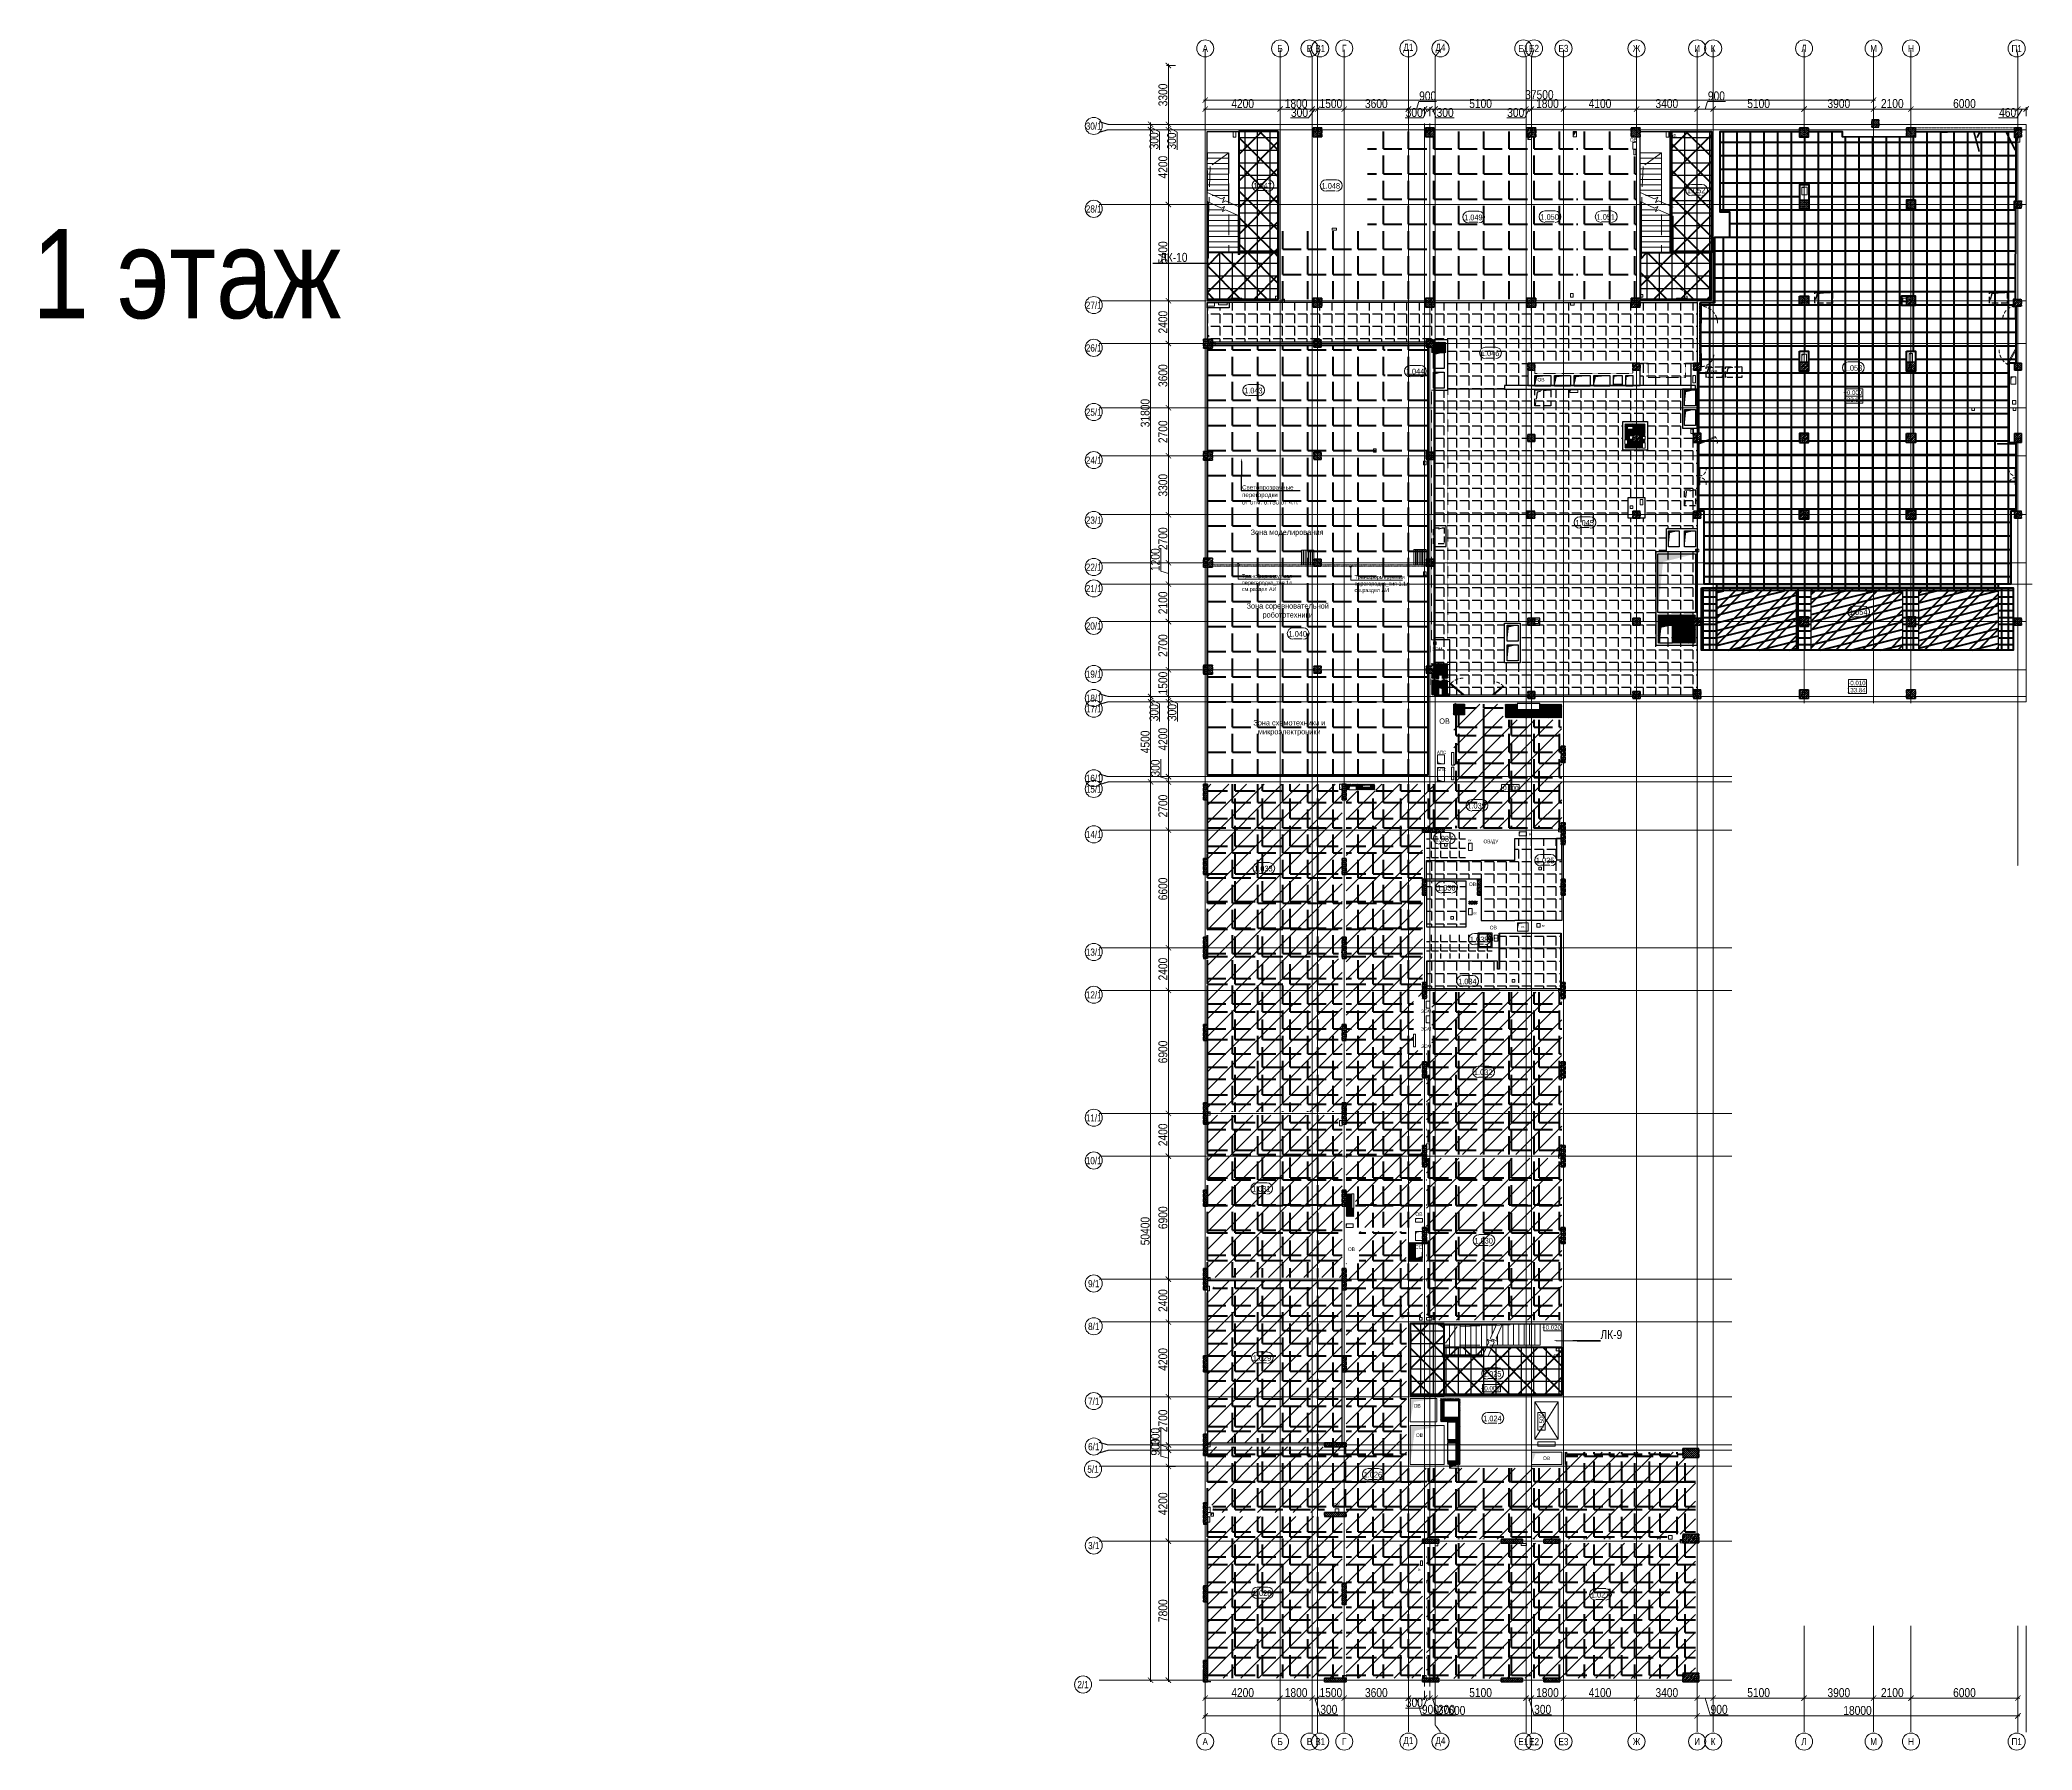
# Model space of a CAD drawing. Header units: millimetres. Extents: x -65509 to 912790, y 446 to 713294.
# Drawn here: x -65509 to 46278, y 446 to 96413 of the extents above; entities that cross this region are included whole.
import ezdxf
from ezdxf import colors
from ezdxf.entities.mleader import LeaderData, LeaderLine
from ezdxf.enums import TextEntityAlignment as Align
from ezdxf.math import Vec2, Vec3

# ---------------------------------------------------------------- set-up
doc = ezdxf.new("R2010")
doc.units = ezdxf.units.MM
for name, pattern in [('ADSK_Невидимые', [5, 3, -2]), ('CENTER', [50.8, 31.75, -6.35, 6.35, -6.35]), ('CENTER2', [28.575, 19.05, -3.175, 3.175, -3.175]), ('DASHED', [19.05, 12.7, -6.35]), ('HIDDEN', [9.525, 6.35, -3.175]), ('HIDDEN2', [4.7625, 3.175, -1.5875])]:
    doc.linetypes.add(name, pattern=pattern)
doc.layers.get('Defpoints').update_dxf_attribs({"color": 250})
for name, color, linetype, lineweight in [('! текст', 250, 'Continuous', 25), ('7.3) Плитка 6', 90, 'Continuous', 60), ('7.4) Плитка 7.1 7', 160, 'Continuous', 60), ('7.5) Плитка тип 6                    6 вып', 90, 'Continuous', 60), ('7.5) Плитка Тип 7.2                6 вып', 220, 'Continuous', 60), ('7.5) Плитка Тип 8.1 8.2 8.3     6 вып', 160, 'Continuous', 60), ('8.1) Изоляция пола Тип 7.1 6 вып', 6, 'Continuous', 60), ('8.1) Нал. пол 8 вып.', 190, 'Continuous', 30), ('8.2) Изоляция пола Тип 6    6 вып', 6, 'Continuous', 60), ('8.2) Линолеум 8 вып', 90, 'Continuous', 60), ('9.1) Линолеум 9  9.2 Инв', 3, 'Continuous', 60), ('9.2) Юра итоговая пол плитка', 3, 'Continuous', 30), ('_Оборудование СС', 250, 'Continuous', 25), ('АИ_Оборудование', 250, 'Continuous', 25), ('АИ_отделка стены', 250, 'Continuous', 25), ('АИ_Текст', 250, 'Continuous', 13), ('АР1_6_потом', 250, 'Continuous', 25), ('АР_Area', 250, 'Continuous', 5), ('АР_Двери_витраж', 250, 'Continuous', 9), ('АР_Двери_внутренние_антипаника', 250, 'Continuous', 0), ('АР_Колонны', 250, 'Continuous', 30), ('АР_ЛК', 250, 'Continuous', 25), ('АР_ЛК_марка', 250, 'Continuous', 5), ('АР_Мебель', 250, 'Continuous', 5), ('АР_Окна', 250, 'Continuous', 5), ('АР_Отверстия', 250, 'Continuous', 9), ('АР_Отметка', 250, 'Continuous', 13), ('АР_Стены ЖБ', 250, 'Continuous', 35), ('АР_Стены кирпич', 250, 'Continuous', 20), ('АР_Тонкая', 250, 'Continuous', 5), ('АР_Ф_ЛК', 250, 'Continuous', 5), ('АР_Штриховка', 250, 'Continuous', 0), ('ВК_Шахты', 250, 'Continuous', 9), ('КМ_Фахверки размер', 250, 'Continuous', 25), ('КМ_Фахверки_марка', 250, 'Continuous', 25), ('КМ_Фахверки_марка для кладочных', 250, 'Continuous', 25), ('Марка окна', 250, 'Continuous', 25), ('ОВ_Классы', 250, 'Continuous', 0), ('ОВ_коллекторы', 250, 'Continuous', 25), ('ОВ_Отопление', 250, 'Continuous', 5), ('ОВ_Шахты', 250, 'Continuous', 5), ('ОВ_Шахты_блок 4.1', 250, 'Continuous', 25), ('РД_Оси_100', 250, 'Continuous', 0), ('РД_Оси_размер', 250, 'Continuous', 0), ('РД_Размеры КП', 250, 'Continuous', 25), ('СС_Отверстия', 250, 'Continuous', 9), ('ТХ_Оборудование', 250, 'Continuous', 9), ('ЭОМ_отверстия', 250, 'Continuous', 5)]:
    doc.layers.add(name, color=color, linetype=linetype, lineweight=lineweight)
for name, color, linetype in [('1.1) Нал. пол 1 вып. классы в 1 блоке', 5, 'Continuous'), ('5.2) СКБ 7.1', 5, 'Continuous'), ('7.2) ГИдрообзЭОМ СС', 6, 'Continuous')]:
    doc.layers.add(name, color=color, linetype=linetype)
doc.layers.add('АР_Делит', color=250, linetype='Continuous', lineweight=0, plot=False)
doc.styles.add('Arial0', font='arial.ttf')
doc.styles.add('Arial_Narrow_08', font='ARIALN.TTF', dxfattribs={"width": 0.8})
doc.styles.add('ISOCPEUR_I_4', font='isocpeui.ttf', dxfattribs={"width": 0.9, "height": 350})
doc.styles.add('style1', font='ARIALN.TTF')
doc.styles.add('ккк', font='isocpeur.ttf', dxfattribs={"width": 0.85, "oblique": 15})
doc.dimstyles.new('Dim100_ареал', dxfattribs={"dimscale": 100, "dimtxt": 2.5, "dimasz": 1, "dimexe": 1, "dimexo": 1, "dimgap": 0.5, "dimtad": 1, "dimzin": 12, "dimdsep": 46, "dimtxsty": 'style1', "dimblk": 'ARCHTICK', "dimcen": 1, "dimdle": 1, "dimclrd": 256, "dimclre": 256, "dimaunit": 1, "dimadec": 0, "dimazin": 3, "dimtfac": 1, "dimtmove": 1, "dimatfit": 3, "dimldrblk": 'OPEN30', "dimfxl": 4, "dimfxlon": 1, "dimtolj": 1, "dimtzin": 0, "dimlwd": 9, "dimlwe": 9, "dimarcsym": 0})
doc.dimstyles.new('ISOCPEUR_2_0_Черный_1', dxfattribs={"dimscale": 304.8, "dimtxt": 199.196235, "dimasz": 0.328084, "dimexe": 0.164042, "dimexo": 0.328084, "dimgap": 0, "dimtad": 1, "dimdec": 0, "dimrnd": 5, "dimzin": 0, "dimdsep": 46, "dimtxsty": 'ISOCPEUR_I_4', "dimblk1": 'OBLIQUE', "dimblk2": 'OBLIQUE', "dimsah": 1, "dimcen": 0.09, "dimdle": 0.328084, "dimazin": 0, "dimtfac": 1, "dimtdec": 4, "dimtix": 1, "dimtmove": 0, "dimatfit": 3, "dimfxl": 1, "dimtvp": 1, "dimtolj": 1, "dimtzin": 0, "dimarcsym": 2})
pattern_1 = [(45, (-1580685.86, 128462.9), (-498.4042, 498.4042), [])]
pattern_2 = [(45, (-120, -9128.87), (-112.2532, 112.2532), []), (45, (-7.75, -9128.87), (-112.2532, 112.2532), [198.4375, -39.6875, 0, -39.6875])]
pattern_3 = [(45, (-120, -9128.87), (-112.2532, 112.2532), []), (45, (-7.75, -9128.87), (-112.2532, 112.2532), [198.4375, -39.6875, 0, -39.6875])]
pattern_4 = [(45, (-120, -9128.87), (-112.2532, 112.2532), []), (45, (-7.75, -9128.87), (-112.2532, 112.2532), [198.4375, -39.6875, 0, -39.6875])]
pattern_5 = [(0, (10, -316181.94), (0, 523.875), [381, -142.875]), (90, (10, -316181.94), (-523.875, 3e-14), [381, -142.875])]
pattern_6 = [(180, (0, 0), (-9e-14, -698.5), [508, -190.5]), (270, (0, 0), (698.5, -1e-13), [508, -190.5])]
pattern_7 = [(0, (0, 0), (0, 1550.67), [1127.76, -422.91]), (90, (0, 0), (-1550.67, 9e-14), [1127.76, -422.91])]
pattern_8 = [(0, (0, 0), (0, 1410.97), [1026.16, -384.81]), (90, (0, 0), (-1410.97, 9e-14), [1026.16, -384.81])]

msp = doc.modelspace()

# ---------------------------------------------------------------- texts
at = {"layer": '! текст', "color": 18, "true_color": 0x000000, "char_height": 300, "width": 4867.98941, "attachment_point": 5, "style": 'style1'}
for s, insert in [('Зона моделирования', (4467.437, 68738.878)), ('Зона соревновательной робототехники', (4508.803, 64354.559)), ('Зона схемотехники и микроэлектроники', (4597.443, 57798.201))]:
    msp.add_mtext(s, dxfattribs=dict(at, insert=insert))
at = {"layer": 'АИ_Текст', "color": 7, "insert": (-57276.541, 83256.131), "char_height": 5000, "width": 19035, "attachment_point": 5, "style": 'style1'}
msp.add_mtext('1 этаж', dxfattribs=at)
at = {"layer": 'ВК_Шахты', "color": 18, "true_color": 0x000000, "char_height": 100, "attachment_point": 5, "style": 'style1'}
for insert, width in [((7491.112, 54443.59), 200), ((14725, 51481.13), 250), ((18122.315, 51836.13), 454.32858), ((15025, 47401.13), 250), ((16200, 46006.13), 200), ((17699.94, 46646.13), 600), ((18849.159, 46700.048), 200), ((7577.126, 45204.523), 500), ((345.592, 26410.975), 200), ((10979.794, 24728.483), 500), ((12825.881, 24714.441), 500), ((388.512, 13956.13), 200), ((11896.778, 10573.17), 500)]:
    msp.add_mtext('ВК', dxfattribs=dict(at, insert=insert, width=width))
at = {"layer": 'ОВ_Классы', "color": 18, "true_color": 0x000000, "insert": (8082.088, 28551.13), "char_height": 200, "width": 615.81801, "attachment_point": 5, "style": 'style1'}
msp.add_mtext('ОВ', dxfattribs=at)
at = {"layer": 'ОВ_Отопление', "color": 18, "true_color": 0x000000, "char_height": 200, "width": 590.00022, "attachment_point": 5, "style": 'style1'}
for insert in [(23898.79, 90800.817), (26131.419, 91000.602), (8555.923, 54479.886), (11871.979, 30514.453), (19619.109, 22573.197)]:
    msp.add_mtext('ОВ', dxfattribs=dict(at, insert=insert))
at = {"layer": 'ОВ_Шахты', "color": 18, "true_color": 0x000000, "attachment_point": 5, "style": 'style1'}
for s, insert, char_height, width in [('ОВ', (18718.271, 77341.27), 200, 900), ('ОВ', (28434.935, 77768.184), 200, 900), ('ОВ', (13307.673, 58183.349), 300, 744.65482), ('ОВ/ДУ', (15909, 51405.13), 200, 3740.42675), ('ОВ', (14874.378, 49035.05), 200, 600), ('ОВ', (16043.971, 46601.13), 200, 1191.61726), ('ОВ', (11770.708, 19761.52), 200, 1400), ('ОВ', (11900.694, 18122.937), 200, 1431.78102), ('ОВ', (19029.994, 16821.13), 200, 1699.988)]:
    msp.add_mtext(s, dxfattribs=dict(at, insert=insert, char_height=char_height, width=width))
at = {"layer": 'РД_Размеры КП', "color": 18, "true_color": 0x000000, "insert": (7269.499, 14185.834), "char_height": 200, "width": 500, "attachment_point": 5, "style": 'style1'}
msp.add_mtext('ВК', dxfattribs=at)
at = {"layer": 'СС_Отверстия', "color": 18, "true_color": 0x000000, "width": 590.00022, "attachment_point": 5, "style": 'style1'}
for s, insert, char_height in [('АПС', (13139.983, 56428.59), 180), ('АПС', (13147.056, 55467.066), 180), ('СС', (11852.215, 28671.844), 200)]:
    msp.add_mtext(s, dxfattribs=dict(at, insert=insert, char_height=char_height))

# ---------------------------------------------------------------- blocks, each defined once
blk = doc.blocks.new('otv')
at = {"linetype": 'Continuous'}
blk.add_lwpolyline([(0, -1), (0, 0), (1, 0), (1, -1)], close=True, dxfattribs=at)
blk.add_solid([(0, -1), (0, 0), (0.135, -0.137), (1, 0)], dxfattribs=at)
blk = doc.blocks.new('ПУЭ_смеситель')
for p, q in [((-183, 29), (-128, 27)), ((-114, 23), (-128, 23)), ((-115, 10), (-10, 10)), ((-107, 76), (-107, 52)), ((-105, 80), (-81, 74)), ((-105, 48), (-81, 54)), ((-76, 10), (-76, 27)), ((-73, 76), (-73, 52)), ((-72, 76), (-73, 76)), ((-73, 52), (-72, 52)), ((-72, 76), (-72, 39)), ((-70, 79), (-41, 79)), ((-37, 79), (-39, 76)), ((-39, 10), (-39, 77)), ((-39, 74), (-37, 72)), ((-37, 72), (-39, 69)), ((-37, 60), (-39, 63)), ((-39, 58), (-37, 60)), ((-37, 53), (-39, 55)), ((-31, 79), (-37, 79)), ((-37, 72), (-31, 72)), ((-37, 60), (-31, 60)), ((-31, 53), (-37, 53)), ((-28, 76), (-31, 79)), ((-31, 72), (-28, 74)), ((-31, 72), (-28, 69)), ((-31, 60), (-28, 63)), ((-31, 60), (-28, 58)), ((-28, 55), (-31, 53)), ((-28, 55), (-28, 76)), ((-24, 76), (-28, 76)), ((-24, 55), (-28, 55)), ((-7, 95), (-24, 79)), ((-24, 52), (-24, 79)), ((-7, 37), (-24, 52)), ((-3, 22), (-10, 12)), ((-10, -12), (-10, 12)), ((-7, 37), (-7, 95)), ((-7, 95), (0, 95)), ((0, 37), (-7, 37)), ((-3, -22), (-3, 22)), ((0, 22), (-3, 22)), ((0, 95), (0, 37)), ((0, 22), (0, -22)), ((-183, -29), (-128, -27)), ((-114, -23), (-128, -23)), ((-115, -10), (-10, -10)), ((-107, -53), (-107, -76)), ((-105, -49), (-81, -54)), ((-105, -80), (-81, -75)), ((-76, -27), (-76, -10)), ((-73, -52), (-72, -52)), ((-73, -77), (-73, -52)), ((-72, -77), (-73, -77)), ((-72, -77), (-72, -40)), ((-41, -79), (-70, -79)), ((-39, -76), (-41, -79)), ((-39, -76), (-39, -10)), ((-37, -53), (-39, -55)), ((-39, -58), (-37, -60)), ((-37, -60), (-39, -63)), ((-37, -72), (-39, -69)), ((-39, -74), (-37, -72)), ((-37, -79), (-39, -76)), ((-31, -53), (-37, -53)), ((-37, -60), (-31, -60)), ((-37, -72), (-31, -72)), ((-31, -79), (-37, -79)), ((-28, -55), (-31, -53)), ((-31, -60), (-28, -58)), ((-31, -60), (-28, -63)), ((-31, -72), (-28, -69)), ((-31, -72), (-28, -74)), ((-28, -76), (-31, -79)), ((-24, -55), (-28, -55)), ((-28, -76), (-28, -55)), ((-24, -76), (-28, -76)), ((-7, -37), (-24, -52)), ((-24, -79), (-24, -52)), ((-7, -95), (-24, -79)), ((-3, -22), (-10, -12)), ((0, -37), (-7, -37)), ((-7, -37), (-7, -95)), ((0, -95), (-7, -95)), ((0, -22), (-3, -22)), ((0, -95), (0, -37))]:
    blk.add_line(p, q)
for centre, radius, start, end in [((-159, 0), 43.2, 164.27804, 195.72198), ((-171, 3), 31.3, 145.79984, 164.27804), ((-178, 8), 22.6, 121.36202, 145.79984), ((-183, 16), 13.9, 87.34582, 121.36203), ((-107, 0), 39.8, 164.35894, 195.64108), ((-117, 3), 28.8, 145.94422, 164.35894), ((-124, 7), 20.7, 121.50035, 145.94422), ((-97, 0), 43.8, 167.53823, 192.46179), ((-112, 3), 27.9, 151.91881, 167.53823), ((-122, 9), 16.9, 127.82457, 151.91881), ((-128, 14), 12.6, 58.49965, 121.50034), ((-128, 16), 7, 90, 127.82457), ((-85, 0), 43.8, 167.53823, 192.46179), ((-101, 3), 27.9, 151.91881, 167.53823), ((-83, 0), 43.8, 167.53823, 192.46179), ((-110, 9), 16.9, 127.82457, 151.91881), ((-98, 3), 27.9, 151.91881, 167.53823), ((-108, 9), 16.9, 127.82457, 151.91881), ((-132, 7), 20.7, 50.6316, 58.49965), ((-108, 0), 13.7, 163.28473, 196.71526), ((-117, 16), 7, 90, 127.82457), ((-111, 1), 10.4, 144.05789, 163.28473), ((-113, 2), 7.92, 119.74058, 144.05789), ((-114, 16), 7, 52.17543, 127.82459), ((-115, 5), 5.33, 90, 119.74058), ((-53, 63), 57, 157.82246, 178.68627), ((-53, 65), 57, 181.31373, 202.17754), ((-120, 9), 16.9, 28.08119, 52.17543), ((-102, 76), 4.74, 122.37841, 180), ((-102, 52), 4.74, 180, 237.62159), ((-99, 84), 7.1, 178.68627, 216.61398), ((-122, -122), 206, 77.12471, 85.66633), ((-99, 44), 7.1, 143.38602, 181.31373), ((-122, 250), 206, 274.33367, 282.87529), ((-99, 174), 94, 266.28017, 279.93305), ((-99, -46), 94, 80.06695, 93.71983), ((-130, 3), 27.9, 13.62703, 28.08119), ((-86, 65), 10.8, 356.71851, 62.52899), ((-86, 63), 10.8, 297.47101, 3.28149), ((-77, 76), 4.17, 5.28608, 65.1491), ((-77, 52), 4.17, 294.8509, 354.71392), ((-93, 39), 20.9, 323.49598, 0), ((-70, 77), 2.26, 90, 193.68555), ((-41, 77), 2, 0, 90), ((-171, -3), 31.3, 195.72196, 214.20016), ((-178, -8), 22.6, 214.20016, 238.63798), ((-183, -16), 13.9, 238.63798, 270), ((-183, -16), 13.9, 270, 274.97735), ((-117, -3), 28.8, 195.64106, 214.05578), ((-124, -8), 20.7, 214.05578, 238.49965), ((-112, -3), 27.9, 192.46177, 208.08119), ((-122, -9), 16.9, 208.08119, 232.17543), ((-128, -14), 12.6, 238.49965, 301.50036), ((-128, -16), 7, 232.17543, 270), ((-101, -3), 27.9, 192.46177, 208.08119), ((-98, -3), 27.9, 192.46177, 208.08119), ((-110, -9), 16.9, 208.08119, 232.17543), ((-108, -9), 16.9, 208.08119, 232.17543), ((-132, -8), 20.7, 301.50035, 309.98498), ((-111, -1), 10.4, 196.71527, 215.94211), ((-117, -16), 7, 232.17543, 270), ((-113, -2), 7.92, 215.94211, 240.25942), ((-114, -16), 7, 232.17543, 307.82455), ((-115, -5), 5.33, 240.25942, 270), ((-120, -9), 16.9, 307.82457, 331.91881), ((-53, -66), 57, 157.82246, 178.68627), ((-53, -63), 57, 181.31373, 202.17754), ((-102, -53), 4.74, 122.37841, 180), ((-102, -76), 4.74, 180, 237.62159), ((-99, -44), 7.1, 178.68627, 216.61398), ((-122, -250), 206, 77.12471, 85.66633), ((-99, -85), 7.1, 143.38602, 181.31373), ((-122, 121), 206, 274.33367, 282.87529), ((-130, -3), 27.9, 331.91881, 346.37297), ((-99, 45), 94, 266.28017, 279.93305), ((-99, -174), 94, 80.06695, 93.71983), ((-86, -64), 10.8, 356.71851, 62.52899), ((-86, -65), 10.8, 297.47101, 3.28149), ((-93, -40), 20.9, 0, 36.50402), ((-77, -53), 4.17, 5.28608, 65.1491), ((-77, -76), 4.17, 294.8509, 354.71392), ((-70, -77), 2.26, 166.31445, 270)]:
    blk.add_arc(centre, radius, start, end)
blk = doc.blocks.new('ЛК_4000х9200_1эт')
at = {"color": 5}
blk.add_lwpolyline([(3574, 3915), (6700, 3915), (6700, 3955), (3559, 3955)], dxfattribs=at)
at = {"layer": 'АР_Делит'}
blk.add_lwpolyline([(-400, 4000), (9000, 4000), (9000, 0), (-400, 0)], close=True, dxfattribs=at)
at = {"layer": 'АР_Тонкая'}
for points in [[(3841, 2150), (3484, 2961), (3577, 3138), (3291, 3012), (3383, 3189), (3026, 4000)], [(4352, 2150), (3995, 2961), (4088, 3138), (3802, 3012), (3894, 3189), (3537, 4000)]]:
    blk.add_lwpolyline(points, dxfattribs=at)
at = {"layer": 'АР_Ф_ЛК'}
for p, q in [((800, 2800), (800, 4000)), ((1100, 2800), (1100, 4000)), ((1400, 2800), (1400, 4000)), ((1700, 2800), (1700, 4000)), ((2000, 2800), (2000, 4000)), ((2300, 2800), (2300, 4000)), ((2600, 2800), (2600, 4000)), ((2900, 2800), (2900, 4000)), ((3200, 2800), (3200, 3705))]:
    blk.add_line(p, q, dxfattribs=at)
at = {"layer": 'АР_Ф_ЛК', "color": 5}
for p, q in [((3700, 3955), (3700, 4000)), ((3700, 3630), (3700, 3915)), ((4000, 3955), (4000, 4000)), ((4000, 3099), (4000, 3915)), ((4300, 3955), (4300, 4000)), ((4300, 2269), (4300, 3915)), ((4600, 3955), (4600, 4000)), ((4600, 2255), (4600, 3915)), ((4900, 3955), (4900, 4000)), ((4900, 2255), (4900, 3915)), ((5200, 3955), (5200, 4000)), ((5200, 2255), (5200, 3915)), ((5500, 3955), (5500, 4000)), ((5500, 2255), (5500, 3915)), ((5800, 3955), (5800, 4000)), ((5800, 2255), (5800, 3915)), ((6100, 3955), (6100, 4000)), ((6100, 2255), (6100, 3915)), ((6400, 3955), (6400, 4000)), ((6400, 2255), (6400, 3915)), ((4600, 2190), (4600, 2215)), ((4900, 2190), (4900, 2215)), ((5200, 2190), (5200, 2215)), ((5500, 2190), (5500, 2215)), ((5800, 2190), (5800, 2215)), ((6100, 2190), (6100, 2215)), ((6400, 2190), (6400, 2215))]:
    blk.add_line(p, q, dxfattribs=at)
at = {"layer": 'АР_Ф_ЛК', "color": 5, "lineweight": 9}
for p, q in [((4306, 2255), (6480, 2255)), ((4324, 2215), (6480, 2215))]:
    blk.add_line(p, q, dxfattribs=at)
at = {"layer": 'АР_Ф_ЛК'}
for points in [[(800, 3400, 0, 150, 0), (1266, 3400, 0, 0, 0), (3334, 3400, 0, 0, 0)], [(4094, 3085, 0, 150, 0), (4561, 3085, 0, 0, 0), (6400, 3085, 0, 0, 0)]]:
    blk.add_lwpolyline(points, format="xyseb", dxfattribs=at)
blk.add_lwpolyline([(3599, 2800), (800, 2800), (800, 4000), (3070, 4000)], dxfattribs=at)
at = {"layer": 'АР_Ф_ЛК', "color": 5}
blk.add_lwpolyline([(4335, 2190), (6500, 2190), (6500, 2150), (4352, 2150)], dxfattribs=at)
at = {"layer": 'АР_Ф_ЛК', "color": 5, "lineweight": 9}
blk.add_arc((6480, 2235), 20, 270, 90, dxfattribs=at)
blk = doc.blocks.new('Отметка_план')
at = {"color": 7}
blk.add_lwpolyline([(0, 0), (10, 0), (10, 4), (0, 4)], close=True, dxfattribs=at)
at = {"style": 'Arial_Narrow_08', "width": 0.8}
blk.add_attdef('OTMG', text='', height=2.5, dxfattribs=at).set_placement((9.1, 0.7), align=Align.RIGHT)
blk = doc.blocks.new('otv_в_стене')
at = {"linetype": 'Continuous'}
blk.add_lwpolyline([(0, -1), (0, 0), (1, 0), (1, -1)], close=True, dxfattribs=at)
blk.add_solid([(0, -1), (0, 0), (0.5, -0.5), (1, 0)], dxfattribs=at)
blk = doc.blocks.new('otv пунктир')
at = {"linetype": 'HIDDEN', "ltscale": 0.07}
blk.add_lwpolyline([(0, 0), (0, 1), (1, 1), (1, 0)], close=True, dxfattribs=at)
blk.add_lwpolyline([(0, 1), (0.135, 0.137), (1, 0)], dxfattribs=at)
blk = doc.blocks.new('*U23')
at = {"ltscale": 100, "true_color": 0xffffff}
h = blk.add_hatch(color=7, dxfattribs=at)
h.paths.add_polyline_path([(-300, 300), (-300, -300), (0, 0)])
h.paths.add_polyline_path([(0, 0), (300, 300), (-300, 300)])
h.paths.add_polyline_path([(300, 300), (0, 0), (300, -300)])
h.paths.add_polyline_path([(300, -300), (0, 0), (-300, -300)])
at = {"ltscale": 100}
blk.add_lwpolyline([(-300, 300), (300, 300), (300, -300), (-300, -300), (-300, 300), (300, -300), (300, 300), (-300, -300)], dxfattribs=at)
blk = doc.blocks.new('_Oblique')
at = {"color": 0, "linetype": 'ByBlock', "lineweight": -2}
blk.add_line((-0.5, -0.5), (0.5, 0.5), dxfattribs=at)
blk = doc.blocks.new('*D25')
at = {"layer": '_Оборудование СС', "color": 0, "lineweight": -2, "transparency": 16777216}
for p, q in [((-230953, 47389), (-231614, 47389)), ((-231584, 47360), (-231584, 47359)), ((-230984, 47461), (-230984, 47359))]:
    blk.add_line(p, q, dxfattribs=at)
at = {"layer": 'Defpoints', "color": 0, "transparency": 16777216}
for p in [(-231584, 47421), (-231584, 47389), (-230984, 47522)]:
    blk.add_point(p, dxfattribs=at)
at = {"layer": '_Оборудование СС', "color": 0, "lineweight": -2, "transparency": 16777216, "xscale": 60.96000000000001, "yscale": 60.96000000000001, "zscale": 60.96000000000001, "rotation": 180}
blk.add_blockref('_Oblique', (-231584, 47389), dxfattribs=at)
at = {"layer": '_Оборудование СС', "color": 0, "lineweight": -2, "transparency": 16777216, "xscale": 60.96000000000001, "yscale": 60.96000000000001, "zscale": 60.96000000000001}
blk.add_blockref('_Oblique', (-230984, 47389), dxfattribs=at)
at = {"layer": '_Оборудование СС', "color": 0, "transparency": 16777216, "insert": (-231284, 47420), "char_height": 61, "attachment_point": 5, "style": 'Arial0'}
blk.add_mtext('\\A1;600', dxfattribs=at)
blk = doc.blocks.new('*D26')
at = {"layer": '_Оборудование СС', "color": 0, "lineweight": -2, "transparency": 16777216}
for p, q in [((-231523, 47318), (-231454, 47318)), ((-231485, 47948), (-231485, 47287)), ((-231480, 47918), (-231454, 47918))]:
    blk.add_line(p, q, dxfattribs=at)
at = {"layer": 'Defpoints', "color": 0, "transparency": 16777216}
for p in [(-231584, 47318), (-231541, 47918), (-231485, 47318)]:
    blk.add_point(p, dxfattribs=at)
at = {"layer": '_Оборудование СС', "color": 0, "lineweight": -2, "transparency": 16777216, "xscale": 60.96000000000001, "yscale": 60.96000000000001, "zscale": 60.96000000000001}
for p, rotation in [((-231485, 47918), 90), ((-231485, 47318), 270)]:
    blk.add_blockref('_Oblique', p, dxfattribs=dict(at, rotation=rotation))
at = {"layer": '_Оборудование СС', "color": 0, "transparency": 16777216, "insert": (-231516, 47618), "char_height": 61, "attachment_point": 5, "rotation": 90, "style": 'Arial0'}
blk.add_mtext('\\A1;600', dxfattribs=at)
blk = doc.blocks.new('800х800')
at = {"lineweight": 0}
for p, q in [((-304, -233), (-162, -233)), ((-233, -162), (-233, -304))]:
    blk.add_line(p, q, dxfattribs=at)
blk.add_lwpolyline([(-800, -800), (0, -800), (0, 0), (-800, 0)], close=True)
blk.add_lwpolyline([(-683, -742), (-117, -742, 0.4142136), (-58, -683), (-58, -117, 0.4142136), (-117, -58), (-683, -58, 0.4142136), (-742, -117), (-742, -683, 0.4142136)], format="xyb", close=True)
for radius in [35, 29.2]:
    blk.add_circle((-233, -233), radius)
blk = doc.blocks.new('_DotSmall')
at = {"color": 0, "linetype": 'ByBlock', "const_width": 0.5}
blk.add_lwpolyline([(-0.0625, 0, 1), (0.0625, 0, 1)], format="xyb", close=True, dxfattribs=at)
blk = doc.blocks.new('_ArchTick')
at = {"color": 0, "linetype": 'ByBlock', "const_width": 0.15}
blk.add_lwpolyline([(-0.5, -0.5), (0.5, 0.5)], dxfattribs=at)
blk = doc.blocks.new('*D73')
at = {"layer": 'Defpoints', "color": 0, "transparency": 16777216}
for p in [(1195653, 135908), (1199853, 135908), (1199853, 134908)]:
    blk.add_point(p, dxfattribs=at)
at = {"layer": 'РД_Оси_размер', "lineweight": 9, "transparency": 16777216}
for p, q in [((1195653, 135308), (1195653, 134808)), ((1199853, 135308), (1199853, 134808)), ((1195553, 134908), (1199953, 134908))]:
    blk.add_line(p, q, dxfattribs=at)
at = {"layer": 'РД_Оси_размер', "lineweight": 9, "transparency": 16777216, "xscale": 300, "yscale": 300, "zscale": 300, "rotation": 180}
blk.add_blockref('_ArchTick', (1195653, 134908), dxfattribs=at)
at = {"layer": 'РД_Оси_размер', "lineweight": 9, "transparency": 16777216, "xscale": 300, "yscale": 300, "zscale": 300}
blk.add_blockref('_ArchTick', (1199853, 134908), dxfattribs=at)
at = {"layer": 'РД_Оси_размер', "color": 0, "transparency": 16777216, "insert": (1197753, 135213), "char_height": 500, "attachment_point": 5, "style": 'style1'}
blk.add_mtext('\\A1;4200', dxfattribs=at)
blk = doc.blocks.new('_Open30')
at = {"color": 0, "linetype": 'ByBlock', "lineweight": -2}
for p, q in [((-1, 0.27), (0, 0)), ((0, 0), (-1, -0.27)), ((0, 0), (-1, 0))]:
    blk.add_line(p, q, dxfattribs=at)
blk = doc.blocks.new('A-iden')
at = {"linetype": 'Continuous', "lineweight": 5}
blk.add_circle((0, -4), 3, dxfattribs=at)
at = {"color": 0, "linetype": 'Continuous', "lineweight": 20, "style": 'ккк', "width": 0.85}
blk.add_attdef('ID', text='', height=8, dxfattribs=at).set_placement((0.31, -3.85), align=Align.MIDDLE_CENTER)
blk = doc.blocks.new('*D45')
at = {"layer": 'Defpoints', "color": 0, "transparency": 16777216}
for p in [(1199853, 135908), (1201653, 135908), (1201653, 134908)]:
    blk.add_point(p, dxfattribs=at)
at = {"layer": 'РД_Оси_размер', "lineweight": 9, "transparency": 16777216}
for p, q in [((1199853, 135308), (1199853, 134808)), ((1201653, 135308), (1201653, 134808)), ((1199753, 134908), (1201753, 134908))]:
    blk.add_line(p, q, dxfattribs=at)
at = {"layer": 'РД_Оси_размер', "lineweight": 9, "transparency": 16777216, "xscale": 300, "yscale": 300, "zscale": 300, "rotation": 180}
blk.add_blockref('_ArchTick', (1199853, 134908), dxfattribs=at)
at = {"layer": 'РД_Оси_размер', "lineweight": 9, "transparency": 16777216, "xscale": 300, "yscale": 300, "zscale": 300}
blk.add_blockref('_ArchTick', (1201653, 134908), dxfattribs=at)
at = {"layer": 'РД_Оси_размер', "color": 0, "transparency": 16777216, "insert": (1200753, 135213), "char_height": 500, "attachment_point": 5, "style": 'style1'}
blk.add_mtext('\\A1;1800', dxfattribs=at)
blk = doc.blocks.new('*D46')
at = {"layer": 'Defpoints', "color": 0, "transparency": 16777216}
for p in [(1201653, 135908), (1201953, 135908), (1201953, 134908)]:
    blk.add_point(p, dxfattribs=at)
at = {"layer": 'РД_Оси_размер', "lineweight": 9, "transparency": 16777216}
for p, q in [((1201653, 135308), (1201653, 134808)), ((1201953, 135308), (1201953, 134808)), ((1201553, 134908), (1202053, 134908)), ((1201803, 134908), (1202085, 133967)), ((1202085, 133967), (1203090, 133967))]:
    blk.add_line(p, q, dxfattribs=at)
at = {"layer": 'РД_Оси_размер', "lineweight": 9, "transparency": 16777216, "xscale": 300, "yscale": 300, "zscale": 300, "rotation": 180}
blk.add_blockref('_ArchTick', (1201653, 134908), dxfattribs=at)
at = {"layer": 'РД_Оси_размер', "lineweight": 9, "transparency": 16777216, "xscale": 300, "yscale": 300, "zscale": 300}
blk.add_blockref('_ArchTick', (1201953, 134908), dxfattribs=at)
at = {"layer": 'РД_Оси_размер', "color": 0, "transparency": 16777216, "insert": (1202587, 134272), "char_height": 500, "attachment_point": 5, "style": 'style1'}
blk.add_mtext('\\A1;300', dxfattribs=at)
blk = doc.blocks.new('*D47')
at = {"layer": 'Defpoints', "color": 0, "transparency": 16777216}
for p in [(1201953, 135908), (1203453, 135908), (1203453, 134908)]:
    blk.add_point(p, dxfattribs=at)
at = {"layer": 'РД_Оси_размер', "lineweight": 9, "transparency": 16777216}
for p, q in [((1201953, 135308), (1201953, 134808)), ((1203453, 135308), (1203453, 134808)), ((1201853, 134908), (1203553, 134908))]:
    blk.add_line(p, q, dxfattribs=at)
at = {"layer": 'РД_Оси_размер', "lineweight": 9, "transparency": 16777216, "xscale": 300, "yscale": 300, "zscale": 300, "rotation": 180}
blk.add_blockref('_ArchTick', (1201953, 134908), dxfattribs=at)
at = {"layer": 'РД_Оси_размер', "lineweight": 9, "transparency": 16777216, "xscale": 300, "yscale": 300, "zscale": 300}
blk.add_blockref('_ArchTick', (1203453, 134908), dxfattribs=at)
at = {"layer": 'РД_Оси_размер', "color": 0, "transparency": 16777216, "insert": (1202703, 135213), "char_height": 500, "attachment_point": 5, "style": 'style1'}
blk.add_mtext('\\A1;1500', dxfattribs=at)
blk = doc.blocks.new('*D48')
at = {"layer": 'Defpoints', "color": 0, "transparency": 16777216}
for p in [(1203453, 135908), (1207053, 135908), (1207053, 134908)]:
    blk.add_point(p, dxfattribs=at)
at = {"layer": 'РД_Оси_размер', "lineweight": 9, "transparency": 16777216}
for p, q in [((1203453, 135308), (1203453, 134808)), ((1207053, 135308), (1207053, 134808)), ((1203353, 134908), (1207153, 134908))]:
    blk.add_line(p, q, dxfattribs=at)
at = {"layer": 'РД_Оси_размер', "lineweight": 9, "transparency": 16777216, "xscale": 300, "yscale": 300, "zscale": 300, "rotation": 180}
blk.add_blockref('_ArchTick', (1203453, 134908), dxfattribs=at)
at = {"layer": 'РД_Оси_размер', "lineweight": 9, "transparency": 16777216, "xscale": 300, "yscale": 300, "zscale": 300}
blk.add_blockref('_ArchTick', (1207053, 134908), dxfattribs=at)
at = {"layer": 'РД_Оси_размер', "color": 0, "transparency": 16777216, "insert": (1205253, 135213), "char_height": 500, "attachment_point": 5, "style": 'style1'}
blk.add_mtext('\\A1;3600', dxfattribs=at)
blk = doc.blocks.new('*D49')
at = {"layer": 'Defpoints', "color": 0, "transparency": 16777216}
for p in [(1207053, 135908), (1207953, 135908), (1207953, 134908)]:
    blk.add_point(p, dxfattribs=at)
at = {"layer": 'РД_Оси_размер', "lineweight": 9, "transparency": 16777216}
for p, q in [((1207053, 135308), (1207053, 134808)), ((1207953, 135308), (1207953, 134808)), ((1206953, 134908), (1208053, 134908)), ((1207503, 134908), (1207785, 133967)), ((1207785, 133967), (1208790, 133967))]:
    blk.add_line(p, q, dxfattribs=at)
at = {"layer": 'РД_Оси_размер', "lineweight": 9, "transparency": 16777216, "xscale": 300, "yscale": 300, "zscale": 300, "rotation": 180}
blk.add_blockref('_ArchTick', (1207053, 134908), dxfattribs=at)
at = {"layer": 'РД_Оси_размер', "lineweight": 9, "transparency": 16777216, "xscale": 300, "yscale": 300, "zscale": 300}
blk.add_blockref('_ArchTick', (1207953, 134908), dxfattribs=at)
at = {"layer": 'РД_Оси_размер', "color": 0, "transparency": 16777216, "insert": (1208287, 134272), "char_height": 500, "attachment_point": 5, "style": 'style1'}
blk.add_mtext('\\A1;900', dxfattribs=at)
blk = doc.blocks.new('*D50')
at = {"layer": 'Defpoints', "color": 0, "transparency": 16777216}
for p in [(1207953, 135908), (1208253, 135908), (1208253, 134908)]:
    blk.add_point(p, dxfattribs=at)
at = {"layer": 'РД_Оси_размер', "lineweight": 9, "transparency": 16777216}
for p, q in [((1207953, 135308), (1207953, 134808)), ((1208253, 135308), (1208253, 134808)), ((1207890, 134349), (1206885, 134349)), ((1207853, 134908), (1208353, 134908)), ((1208103, 134908), (1207890, 134349))]:
    blk.add_line(p, q, dxfattribs=at)
at = {"layer": 'РД_Оси_размер', "lineweight": 9, "transparency": 16777216, "xscale": 300, "yscale": 300, "zscale": 300, "rotation": 180}
blk.add_blockref('_ArchTick', (1207953, 134908), dxfattribs=at)
at = {"layer": 'РД_Оси_размер', "lineweight": 9, "transparency": 16777216, "xscale": 300, "yscale": 300, "zscale": 300}
blk.add_blockref('_ArchTick', (1208253, 134908), dxfattribs=at)
at = {"layer": 'РД_Оси_размер', "color": 0, "transparency": 16777216, "insert": (1207387, 134655), "char_height": 500, "attachment_point": 5, "style": 'style1'}
blk.add_mtext('\\A1;300', dxfattribs=at)
blk = doc.blocks.new('*D51')
at = {"layer": 'Defpoints', "color": 0, "transparency": 16777216}
for p in [(1208253, 135908), (1208553, 135908), (1208553, 134908)]:
    blk.add_point(p, dxfattribs=at)
at = {"layer": 'РД_Оси_размер', "lineweight": 9, "transparency": 16777216}
for p, q in [((1208253, 135308), (1208253, 134808)), ((1208553, 135308), (1208553, 134808)), ((1208153, 134908), (1208653, 134908)), ((1208403, 134908), (1208685, 133967)), ((1208685, 133967), (1209690, 133967))]:
    blk.add_line(p, q, dxfattribs=at)
at = {"layer": 'РД_Оси_размер', "lineweight": 9, "transparency": 16777216, "xscale": 300, "yscale": 300, "zscale": 300, "rotation": 180}
blk.add_blockref('_ArchTick', (1208253, 134908), dxfattribs=at)
at = {"layer": 'РД_Оси_размер', "lineweight": 9, "transparency": 16777216, "xscale": 300, "yscale": 300, "zscale": 300}
blk.add_blockref('_ArchTick', (1208553, 134908), dxfattribs=at)
at = {"layer": 'РД_Оси_размер', "color": 0, "transparency": 16777216, "insert": (1209187, 134272), "char_height": 500, "attachment_point": 5, "style": 'style1'}
blk.add_mtext('\\A1;300', dxfattribs=at)
blk = doc.blocks.new('*D52')
at = {"layer": 'Defpoints', "color": 0, "transparency": 16777216}
for p in [(1208553, 135908), (1213653, 135908), (1213653, 134908)]:
    blk.add_point(p, dxfattribs=at)
at = {"layer": 'РД_Оси_размер', "lineweight": 9, "transparency": 16777216}
for p, q in [((1208553, 135308), (1208553, 134808)), ((1213653, 135308), (1213653, 134808)), ((1208453, 134908), (1213753, 134908))]:
    blk.add_line(p, q, dxfattribs=at)
at = {"layer": 'РД_Оси_размер', "lineweight": 9, "transparency": 16777216, "xscale": 300, "yscale": 300, "zscale": 300, "rotation": 180}
blk.add_blockref('_ArchTick', (1208553, 134908), dxfattribs=at)
at = {"layer": 'РД_Оси_размер', "lineweight": 9, "transparency": 16777216, "xscale": 300, "yscale": 300, "zscale": 300}
blk.add_blockref('_ArchTick', (1213653, 134908), dxfattribs=at)
at = {"layer": 'РД_Оси_размер', "color": 0, "transparency": 16777216, "insert": (1211103, 135213), "char_height": 500, "attachment_point": 5, "style": 'style1'}
blk.add_mtext('\\A1;5100', dxfattribs=at)
blk = doc.blocks.new('*D53')
at = {"layer": 'Defpoints', "color": 0, "transparency": 16777216}
for p in [(1213653, 135908), (1213953, 135908), (1213953, 134908)]:
    blk.add_point(p, dxfattribs=at)
at = {"layer": 'РД_Оси_размер', "lineweight": 9, "transparency": 16777216}
for p, q in [((1213653, 135308), (1213653, 134808)), ((1213953, 135308), (1213953, 134808)), ((1213553, 134908), (1214053, 134908)), ((1213803, 134908), (1214085, 133967)), ((1214085, 133967), (1215090, 133967))]:
    blk.add_line(p, q, dxfattribs=at)
at = {"layer": 'РД_Оси_размер', "lineweight": 9, "transparency": 16777216, "xscale": 300, "yscale": 300, "zscale": 300, "rotation": 180}
blk.add_blockref('_ArchTick', (1213653, 134908), dxfattribs=at)
at = {"layer": 'РД_Оси_размер', "lineweight": 9, "transparency": 16777216, "xscale": 300, "yscale": 300, "zscale": 300}
blk.add_blockref('_ArchTick', (1213953, 134908), dxfattribs=at)
at = {"layer": 'РД_Оси_размер', "color": 0, "transparency": 16777216, "insert": (1214587, 134272), "char_height": 500, "attachment_point": 5, "style": 'style1'}
blk.add_mtext('\\A1;300', dxfattribs=at)
blk = doc.blocks.new('*D54')
at = {"layer": 'Defpoints', "color": 0, "transparency": 16777216}
for p in [(1213953, 135908), (1215753, 135908), (1215753, 134908)]:
    blk.add_point(p, dxfattribs=at)
at = {"layer": 'РД_Оси_размер', "lineweight": 9, "transparency": 16777216}
for p, q in [((1213953, 135308), (1213953, 134808)), ((1215753, 135308), (1215753, 134808)), ((1213853, 134908), (1215853, 134908))]:
    blk.add_line(p, q, dxfattribs=at)
at = {"layer": 'РД_Оси_размер', "lineweight": 9, "transparency": 16777216, "xscale": 300, "yscale": 300, "zscale": 300, "rotation": 180}
blk.add_blockref('_ArchTick', (1213953, 134908), dxfattribs=at)
at = {"layer": 'РД_Оси_размер', "lineweight": 9, "transparency": 16777216, "xscale": 300, "yscale": 300, "zscale": 300}
blk.add_blockref('_ArchTick', (1215753, 134908), dxfattribs=at)
at = {"layer": 'РД_Оси_размер', "color": 0, "transparency": 16777216, "insert": (1214853, 135213), "char_height": 500, "attachment_point": 5, "style": 'style1'}
blk.add_mtext('\\A1;1800', dxfattribs=at)
blk = doc.blocks.new('*D55')
at = {"layer": 'Defpoints', "color": 0, "transparency": 16777216}
for p in [(1215753, 135908), (1219853, 135908), (1219853, 134908)]:
    blk.add_point(p, dxfattribs=at)
at = {"layer": 'РД_Оси_размер', "lineweight": 9, "transparency": 16777216}
for p, q in [((1215753, 135308), (1215753, 134808)), ((1219853, 135308), (1219853, 134808)), ((1215653, 134908), (1219953, 134908))]:
    blk.add_line(p, q, dxfattribs=at)
at = {"layer": 'РД_Оси_размер', "lineweight": 9, "transparency": 16777216, "xscale": 300, "yscale": 300, "zscale": 300, "rotation": 180}
blk.add_blockref('_ArchTick', (1215753, 134908), dxfattribs=at)
at = {"layer": 'РД_Оси_размер', "lineweight": 9, "transparency": 16777216, "xscale": 300, "yscale": 300, "zscale": 300}
blk.add_blockref('_ArchTick', (1219853, 134908), dxfattribs=at)
at = {"layer": 'РД_Оси_размер', "color": 0, "transparency": 16777216, "insert": (1217803, 135213), "char_height": 500, "attachment_point": 5, "style": 'style1'}
blk.add_mtext('\\A1;4100', dxfattribs=at)
blk = doc.blocks.new('*D56')
at = {"layer": 'Defpoints', "color": 0, "transparency": 16777216}
for p in [(1219853, 135908), (1223253, 135908), (1223253, 134908)]:
    blk.add_point(p, dxfattribs=at)
at = {"layer": 'РД_Оси_размер', "lineweight": 9, "transparency": 16777216}
for p, q in [((1219853, 135308), (1219853, 134808)), ((1223253, 135308), (1223253, 134808)), ((1219753, 134908), (1223353, 134908))]:
    blk.add_line(p, q, dxfattribs=at)
at = {"layer": 'РД_Оси_размер', "lineweight": 9, "transparency": 16777216, "xscale": 300, "yscale": 300, "zscale": 300, "rotation": 180}
blk.add_blockref('_ArchTick', (1219853, 134908), dxfattribs=at)
at = {"layer": 'РД_Оси_размер', "lineweight": 9, "transparency": 16777216, "xscale": 300, "yscale": 300, "zscale": 300}
blk.add_blockref('_ArchTick', (1223253, 134908), dxfattribs=at)
at = {"layer": 'РД_Оси_размер', "color": 0, "transparency": 16777216, "insert": (1221553, 135213), "char_height": 500, "attachment_point": 5, "style": 'style1'}
blk.add_mtext('\\A1;3400', dxfattribs=at)
blk = doc.blocks.new('*D57')
at = {"layer": 'Defpoints', "color": 0, "transparency": 16777216}
for p in [(1223253, 135908), (1224153, 135908), (1224153, 134908)]:
    blk.add_point(p, dxfattribs=at)
at = {"layer": 'РД_Оси_размер', "lineweight": 9, "transparency": 16777216}
for p, q in [((1223253, 135308), (1223253, 134808)), ((1224153, 135308), (1224153, 134808)), ((1223153, 134908), (1224253, 134908)), ((1223703, 134908), (1223985, 133967)), ((1223985, 133967), (1224990, 133967))]:
    blk.add_line(p, q, dxfattribs=at)
at = {"layer": 'РД_Оси_размер', "lineweight": 9, "transparency": 16777216, "xscale": 300, "yscale": 300, "zscale": 300, "rotation": 180}
blk.add_blockref('_ArchTick', (1223253, 134908), dxfattribs=at)
at = {"layer": 'РД_Оси_размер', "lineweight": 9, "transparency": 16777216, "xscale": 300, "yscale": 300, "zscale": 300}
blk.add_blockref('_ArchTick', (1224153, 134908), dxfattribs=at)
at = {"layer": 'РД_Оси_размер', "color": 0, "transparency": 16777216, "insert": (1224487, 134272), "char_height": 500, "attachment_point": 5, "style": 'style1'}
blk.add_mtext('\\A1;900', dxfattribs=at)
blk = doc.blocks.new('*D58')
at = {"layer": 'Defpoints', "color": 0, "transparency": 16777216}
for p in [(1224153, 135908), (1229253, 135908), (1229253, 134908)]:
    blk.add_point(p, dxfattribs=at)
at = {"layer": 'РД_Оси_размер', "lineweight": 9, "transparency": 16777216}
for p, q in [((1224153, 135308), (1224153, 134808)), ((1229253, 135308), (1229253, 134808)), ((1224053, 134908), (1229353, 134908))]:
    blk.add_line(p, q, dxfattribs=at)
at = {"layer": 'РД_Оси_размер', "lineweight": 9, "transparency": 16777216, "xscale": 300, "yscale": 300, "zscale": 300, "rotation": 180}
blk.add_blockref('_ArchTick', (1224153, 134908), dxfattribs=at)
at = {"layer": 'РД_Оси_размер', "lineweight": 9, "transparency": 16777216, "xscale": 300, "yscale": 300, "zscale": 300}
blk.add_blockref('_ArchTick', (1229253, 134908), dxfattribs=at)
at = {"layer": 'РД_Оси_размер', "color": 0, "transparency": 16777216, "insert": (1226703, 135213), "char_height": 500, "attachment_point": 5, "style": 'style1'}
blk.add_mtext('\\A1;5100', dxfattribs=at)
blk = doc.blocks.new('*D59')
at = {"layer": 'Defpoints', "color": 0, "transparency": 16777216}
for p in [(1229253, 135908), (1233153, 135908), (1233153, 134908)]:
    blk.add_point(p, dxfattribs=at)
at = {"layer": 'РД_Оси_размер', "lineweight": 9, "transparency": 16777216}
for p, q in [((1229253, 135308), (1229253, 134808)), ((1233153, 135308), (1233153, 134808)), ((1229153, 134908), (1233253, 134908))]:
    blk.add_line(p, q, dxfattribs=at)
at = {"layer": 'РД_Оси_размер', "lineweight": 9, "transparency": 16777216, "xscale": 300, "yscale": 300, "zscale": 300, "rotation": 180}
blk.add_blockref('_ArchTick', (1229253, 134908), dxfattribs=at)
at = {"layer": 'РД_Оси_размер', "lineweight": 9, "transparency": 16777216, "xscale": 300, "yscale": 300, "zscale": 300}
blk.add_blockref('_ArchTick', (1233153, 134908), dxfattribs=at)
at = {"layer": 'РД_Оси_размер', "color": 0, "transparency": 16777216, "insert": (1231203, 135213), "char_height": 500, "attachment_point": 5, "style": 'style1'}
blk.add_mtext('\\A1;3900', dxfattribs=at)
blk = doc.blocks.new('*D60')
at = {"layer": 'Defpoints', "color": 0, "transparency": 16777216}
for p in [(1233153, 135908), (1235253, 135908), (1235253, 134908)]:
    blk.add_point(p, dxfattribs=at)
at = {"layer": 'РД_Оси_размер', "lineweight": 9, "transparency": 16777216}
for p, q in [((1233153, 135308), (1233153, 134808)), ((1235253, 135308), (1235253, 134808)), ((1233053, 134908), (1235353, 134908))]:
    blk.add_line(p, q, dxfattribs=at)
at = {"layer": 'РД_Оси_размер', "lineweight": 9, "transparency": 16777216, "xscale": 300, "yscale": 300, "zscale": 300, "rotation": 180}
blk.add_blockref('_ArchTick', (1233153, 134908), dxfattribs=at)
at = {"layer": 'РД_Оси_размер', "lineweight": 9, "transparency": 16777216, "xscale": 300, "yscale": 300, "zscale": 300}
blk.add_blockref('_ArchTick', (1235253, 134908), dxfattribs=at)
at = {"layer": 'РД_Оси_размер', "color": 0, "transparency": 16777216, "insert": (1234203, 135213), "char_height": 500, "attachment_point": 5, "style": 'style1'}
blk.add_mtext('\\A1;2100', dxfattribs=at)
blk = doc.blocks.new('*D61')
at = {"layer": 'Defpoints', "color": 0, "transparency": 16777216}
for p in [(1235253, 135908), (1241253, 135908), (1241253, 134908)]:
    blk.add_point(p, dxfattribs=at)
at = {"layer": 'РД_Оси_размер', "lineweight": 9, "transparency": 16777216}
for p, q in [((1235253, 135308), (1235253, 134808)), ((1241253, 135308), (1241253, 134808)), ((1235153, 134908), (1241353, 134908))]:
    blk.add_line(p, q, dxfattribs=at)
at = {"layer": 'РД_Оси_размер', "lineweight": 9, "transparency": 16777216, "xscale": 300, "yscale": 300, "zscale": 300, "rotation": 180}
blk.add_blockref('_ArchTick', (1235253, 134908), dxfattribs=at)
at = {"layer": 'РД_Оси_размер', "lineweight": 9, "transparency": 16777216, "xscale": 300, "yscale": 300, "zscale": 300}
blk.add_blockref('_ArchTick', (1241253, 134908), dxfattribs=at)
at = {"layer": 'РД_Оси_размер', "color": 0, "transparency": 16777216, "insert": (1238253, 135213), "char_height": 500, "attachment_point": 5, "style": 'style1'}
blk.add_mtext('\\A1;6000', dxfattribs=at)
blk = doc.blocks.new('*D62')
at = {"layer": 'Defpoints', "color": 0, "transparency": 16777216}
for p in [(1193587, 143713), (1194587, 143713), (1194322, 135913)]:
    blk.add_point(p, dxfattribs=at)
at = {"layer": 'РД_Оси_размер', "lineweight": 9, "transparency": 16777216}
for p, q in [((1193987, 143713), (1193487, 143713)), ((1193587, 135813), (1193587, 143813)), ((1193987, 135913), (1193487, 135913))]:
    blk.add_line(p, q, dxfattribs=at)
at = {"layer": 'РД_Оси_размер', "lineweight": 9, "transparency": 16777216, "xscale": 300, "yscale": 300, "zscale": 300}
for p, rotation in [((1193587, 143713), 90), ((1193587, 135913), 270)]:
    blk.add_blockref('_ArchTick', p, dxfattribs=dict(at, rotation=rotation))
at = {"layer": 'РД_Оси_размер', "color": 0, "transparency": 16777216, "insert": (1193282, 139813), "char_height": 500, "attachment_point": 5, "rotation": 90, "style": 'style1'}
blk.add_mtext('\\A1;7800', dxfattribs=at)
blk = doc.blocks.new('*D63')
at = {"layer": 'Defpoints', "color": 0, "transparency": 16777216}
for p in [(1193587, 147913), (1194587, 147913), (1194587, 143713)]:
    blk.add_point(p, dxfattribs=at)
at = {"layer": 'РД_Оси_размер', "lineweight": 9, "transparency": 16777216}
for p, q in [((1193987, 147913), (1193487, 147913)), ((1193587, 143613), (1193587, 148013)), ((1193987, 143713), (1193487, 143713))]:
    blk.add_line(p, q, dxfattribs=at)
at = {"layer": 'РД_Оси_размер', "lineweight": 9, "transparency": 16777216, "xscale": 300, "yscale": 300, "zscale": 300}
for p, rotation in [((1193587, 147913), 90), ((1193587, 143713), 270)]:
    blk.add_blockref('_ArchTick', p, dxfattribs=dict(at, rotation=rotation))
at = {"layer": 'РД_Оси_размер', "color": 0, "transparency": 16777216, "insert": (1193282, 145813), "char_height": 500, "attachment_point": 5, "rotation": 90, "style": 'style1'}
blk.add_mtext('\\A1;4200', dxfattribs=at)
blk = doc.blocks.new('*D64')
at = {"layer": 'Defpoints', "color": 0, "transparency": 16777216}
for p in [(1193587, 148813), (1194587, 148813), (1194587, 147913)]:
    blk.add_point(p, dxfattribs=at)
at = {"layer": 'РД_Оси_размер', "lineweight": 9, "transparency": 16777216}
for p, q in [((1193157, 148492), (1193157, 149497)), ((1193987, 148813), (1193487, 148813)), ((1193587, 147813), (1193587, 148913)), ((1193587, 148363), (1193157, 148492)), ((1193987, 147913), (1193487, 147913))]:
    blk.add_line(p, q, dxfattribs=at)
at = {"layer": 'РД_Оси_размер', "lineweight": 9, "transparency": 16777216, "xscale": 300, "yscale": 300, "zscale": 300}
for p, rotation in [((1193587, 148813), 90), ((1193587, 147913), 270)]:
    blk.add_blockref('_ArchTick', p, dxfattribs=dict(at, rotation=rotation))
at = {"layer": 'РД_Оси_размер', "color": 0, "transparency": 16777216, "insert": (1192852, 148995), "char_height": 500, "attachment_point": 5, "rotation": 90, "style": 'style1'}
blk.add_mtext('\\A1;900', dxfattribs=at)
blk = doc.blocks.new('*D65')
at = {"layer": 'Defpoints', "color": 0, "transparency": 16777216}
for p in [(1193587, 149113), (1194587, 149113), (1194587, 148813)]:
    blk.add_point(p, dxfattribs=at)
at = {"layer": 'РД_Оси_размер', "lineweight": 9, "transparency": 16777216}
for p, q in [((1193157, 149092), (1193157, 150097)), ((1193587, 148963), (1193157, 149092)), ((1193987, 149113), (1193487, 149113)), ((1193987, 148813), (1193487, 148813)), ((1193587, 148713), (1193587, 149213))]:
    blk.add_line(p, q, dxfattribs=at)
at = {"layer": 'РД_Оси_размер', "lineweight": 9, "transparency": 16777216, "xscale": 300, "yscale": 300, "zscale": 300}
for p, rotation in [((1193587, 149113), 90), ((1193587, 148813), 270)]:
    blk.add_blockref('_ArchTick', p, dxfattribs=dict(at, rotation=rotation))
at = {"layer": 'РД_Оси_размер', "color": 0, "transparency": 16777216, "insert": (1192852, 149595), "char_height": 500, "attachment_point": 5, "rotation": 90, "style": 'style1'}
blk.add_mtext('\\A1;300', dxfattribs=at)
blk = doc.blocks.new('*D66')
at = {"layer": 'Defpoints', "color": 0, "transparency": 16777216}
for p in [(1193587, 151813), (1194587, 151813), (1194587, 149113)]:
    blk.add_point(p, dxfattribs=at)
at = {"layer": 'РД_Оси_размер', "lineweight": 9, "transparency": 16777216}
for p, q in [((1193987, 151813), (1193487, 151813)), ((1193587, 149013), (1193587, 151913)), ((1193987, 149113), (1193487, 149113))]:
    blk.add_line(p, q, dxfattribs=at)
at = {"layer": 'РД_Оси_размер', "lineweight": 9, "transparency": 16777216, "xscale": 300, "yscale": 300, "zscale": 300}
for p, rotation in [((1193587, 151813), 90), ((1193587, 149113), 270)]:
    blk.add_blockref('_ArchTick', p, dxfattribs=dict(at, rotation=rotation))
at = {"layer": 'РД_Оси_размер', "color": 0, "transparency": 16777216, "insert": (1193282, 150463), "char_height": 500, "attachment_point": 5, "rotation": 90, "style": 'style1'}
blk.add_mtext('\\A1;2700', dxfattribs=at)
blk = doc.blocks.new('*D67')
at = {"layer": 'Defpoints', "color": 0, "transparency": 16777216}
for p in [(1193587, 156013), (1194587, 156013), (1194587, 151813)]:
    blk.add_point(p, dxfattribs=at)
at = {"layer": 'РД_Оси_размер', "lineweight": 9, "transparency": 16777216}
for p, q in [((1193987, 156013), (1193487, 156013)), ((1193587, 151713), (1193587, 156113)), ((1193987, 151813), (1193487, 151813))]:
    blk.add_line(p, q, dxfattribs=at)
at = {"layer": 'РД_Оси_размер', "lineweight": 9, "transparency": 16777216, "xscale": 300, "yscale": 300, "zscale": 300}
for p, rotation in [((1193587, 156013), 90), ((1193587, 151813), 270)]:
    blk.add_blockref('_ArchTick', p, dxfattribs=dict(at, rotation=rotation))
at = {"layer": 'РД_Оси_размер', "color": 0, "transparency": 16777216, "insert": (1193282, 153913), "char_height": 500, "attachment_point": 5, "rotation": 90, "style": 'style1'}
blk.add_mtext('\\A1;4200', dxfattribs=at)
blk = doc.blocks.new('*D68')
at = {"layer": 'Defpoints', "color": 0, "transparency": 16777216}
for p in [(1193587, 158413), (1194587, 158413), (1194587, 156013)]:
    blk.add_point(p, dxfattribs=at)
at = {"layer": 'РД_Оси_размер', "lineweight": 9, "transparency": 16777216}
for p, q in [((1193987, 158413), (1193487, 158413)), ((1193587, 155913), (1193587, 158513)), ((1193987, 156013), (1193487, 156013))]:
    blk.add_line(p, q, dxfattribs=at)
at = {"layer": 'РД_Оси_размер', "lineweight": 9, "transparency": 16777216, "xscale": 300, "yscale": 300, "zscale": 300}
for p, rotation in [((1193587, 158413), 90), ((1193587, 156013), 270)]:
    blk.add_blockref('_ArchTick', p, dxfattribs=dict(at, rotation=rotation))
at = {"layer": 'РД_Оси_размер', "color": 0, "transparency": 16777216, "insert": (1193282, 157213), "char_height": 500, "attachment_point": 5, "rotation": 90, "style": 'style1'}
blk.add_mtext('\\A1;2400', dxfattribs=at)
blk = doc.blocks.new('*D69')
at = {"layer": 'Defpoints', "color": 0, "transparency": 16777216}
for p in [(1193587, 165313), (1194587, 165313), (1194587, 158413)]:
    blk.add_point(p, dxfattribs=at)
at = {"layer": 'РД_Оси_размер', "lineweight": 9, "transparency": 16777216}
for p, q in [((1193987, 165313), (1193487, 165313)), ((1193587, 158313), (1193587, 165413)), ((1193987, 158413), (1193487, 158413))]:
    blk.add_line(p, q, dxfattribs=at)
at = {"layer": 'РД_Оси_размер', "lineweight": 9, "transparency": 16777216, "xscale": 300, "yscale": 300, "zscale": 300}
for p, rotation in [((1193587, 165313), 90), ((1193587, 158413), 270)]:
    blk.add_blockref('_ArchTick', p, dxfattribs=dict(at, rotation=rotation))
at = {"layer": 'РД_Оси_размер', "color": 0, "transparency": 16777216, "insert": (1193282, 161863), "char_height": 500, "attachment_point": 5, "rotation": 90, "style": 'style1'}
blk.add_mtext('\\A1;6900', dxfattribs=at)
blk = doc.blocks.new('*D70')
at = {"layer": 'Defpoints', "color": 0, "transparency": 16777216}
for p in [(1193587, 167713), (1194587, 167713), (1194587, 165313)]:
    blk.add_point(p, dxfattribs=at)
at = {"layer": 'РД_Оси_размер', "lineweight": 9, "transparency": 16777216}
for p, q in [((1193987, 167713), (1193487, 167713)), ((1193587, 165213), (1193587, 167813)), ((1193987, 165313), (1193487, 165313))]:
    blk.add_line(p, q, dxfattribs=at)
at = {"layer": 'РД_Оси_размер', "lineweight": 9, "transparency": 16777216, "xscale": 300, "yscale": 300, "zscale": 300}
for p, rotation in [((1193587, 167713), 90), ((1193587, 165313), 270)]:
    blk.add_blockref('_ArchTick', p, dxfattribs=dict(at, rotation=rotation))
at = {"layer": 'РД_Оси_размер', "color": 0, "transparency": 16777216, "insert": (1193282, 166513), "char_height": 500, "attachment_point": 5, "rotation": 90, "style": 'style1'}
blk.add_mtext('\\A1;2400', dxfattribs=at)
blk = doc.blocks.new('*D71')
at = {"layer": 'Defpoints', "color": 0, "transparency": 16777216}
for p in [(1193587, 174613), (1194587, 174613), (1194587, 167713)]:
    blk.add_point(p, dxfattribs=at)
at = {"layer": 'РД_Оси_размер', "lineweight": 9, "transparency": 16777216}
for p, q in [((1193987, 174613), (1193487, 174613)), ((1193587, 167613), (1193587, 174713)), ((1193987, 167713), (1193487, 167713))]:
    blk.add_line(p, q, dxfattribs=at)
at = {"layer": 'РД_Оси_размер', "lineweight": 9, "transparency": 16777216, "xscale": 300, "yscale": 300, "zscale": 300}
for p, rotation in [((1193587, 174613), 90), ((1193587, 167713), 270)]:
    blk.add_blockref('_ArchTick', p, dxfattribs=dict(at, rotation=rotation))
at = {"layer": 'РД_Оси_размер', "color": 0, "transparency": 16777216, "insert": (1193282, 171163), "char_height": 500, "attachment_point": 5, "rotation": 90, "style": 'style1'}
blk.add_mtext('\\A1;6900', dxfattribs=at)
blk = doc.blocks.new('*D72')
at = {"layer": 'Defpoints', "color": 0, "transparency": 16777216}
for p in [(1193587, 177013), (1194587, 177013), (1194587, 174613)]:
    blk.add_point(p, dxfattribs=at)
at = {"layer": 'РД_Оси_размер', "lineweight": 9, "transparency": 16777216}
for p, q in [((1193987, 177013), (1193487, 177013)), ((1193587, 174513), (1193587, 177113)), ((1193987, 174613), (1193487, 174613))]:
    blk.add_line(p, q, dxfattribs=at)
at = {"layer": 'РД_Оси_размер', "lineweight": 9, "transparency": 16777216, "xscale": 300, "yscale": 300, "zscale": 300}
for p, rotation in [((1193587, 177013), 90), ((1193587, 174613), 270)]:
    blk.add_blockref('_ArchTick', p, dxfattribs=dict(at, rotation=rotation))
at = {"layer": 'РД_Оси_размер', "color": 0, "transparency": 16777216, "insert": (1193282, 175813), "char_height": 500, "attachment_point": 5, "rotation": 90, "style": 'style1'}
blk.add_mtext('\\A1;2400', dxfattribs=at)
blk = doc.blocks.new('*D74')
at = {"layer": 'Defpoints', "color": 0, "transparency": 16777216}
for p in [(1193587, 183613), (1194587, 183613), (1194587, 177013)]:
    blk.add_point(p, dxfattribs=at)
at = {"layer": 'РД_Оси_размер', "lineweight": 9, "transparency": 16777216}
for p, q in [((1193987, 183613), (1193487, 183613)), ((1193587, 176913), (1193587, 183713)), ((1193987, 177013), (1193487, 177013))]:
    blk.add_line(p, q, dxfattribs=at)
at = {"layer": 'РД_Оси_размер', "lineweight": 9, "transparency": 16777216, "xscale": 300, "yscale": 300, "zscale": 300}
for p, rotation in [((1193587, 183613), 90), ((1193587, 177013), 270)]:
    blk.add_blockref('_ArchTick', p, dxfattribs=dict(at, rotation=rotation))
at = {"layer": 'РД_Оси_размер', "color": 0, "transparency": 16777216, "insert": (1193282, 180313), "char_height": 500, "attachment_point": 5, "rotation": 90, "style": 'style1'}
blk.add_mtext('\\A1;6600', dxfattribs=at)
blk = doc.blocks.new('*D75')
at = {"layer": 'Defpoints', "color": 0, "transparency": 16777216}
for p in [(1193587, 186313), (1194587, 186313), (1194587, 183613)]:
    blk.add_point(p, dxfattribs=at)
at = {"layer": 'РД_Оси_размер', "lineweight": 9, "transparency": 16777216}
for p, q in [((1193987, 186313), (1193487, 186313)), ((1193587, 183513), (1193587, 186413)), ((1193987, 183613), (1193487, 183613))]:
    blk.add_line(p, q, dxfattribs=at)
at = {"layer": 'РД_Оси_размер', "lineweight": 9, "transparency": 16777216, "xscale": 300, "yscale": 300, "zscale": 300}
for p, rotation in [((1193587, 186313), 90), ((1193587, 183613), 270)]:
    blk.add_blockref('_ArchTick', p, dxfattribs=dict(at, rotation=rotation))
at = {"layer": 'РД_Оси_размер', "color": 0, "transparency": 16777216, "insert": (1193282, 184963), "char_height": 500, "attachment_point": 5, "rotation": 90, "style": 'style1'}
blk.add_mtext('\\A1;2700', dxfattribs=at)
blk = doc.blocks.new('*D76')
at = {"layer": 'Defpoints', "color": 0, "transparency": 16777216}
for p in [(1193587, 186613), (1194587, 186613), (1194587, 186313)]:
    blk.add_point(p, dxfattribs=at)
at = {"layer": 'РД_Оси_размер', "lineweight": 9, "transparency": 16777216}
for p, q in [((1193157, 186592), (1193157, 187597)), ((1193587, 186213), (1193587, 186713)), ((1193587, 186463), (1193157, 186592)), ((1193987, 186613), (1193487, 186613)), ((1193987, 186313), (1193487, 186313))]:
    blk.add_line(p, q, dxfattribs=at)
at = {"layer": 'РД_Оси_размер', "lineweight": 9, "transparency": 16777216, "xscale": 300, "yscale": 300, "zscale": 300}
for p, rotation in [((1193587, 186613), 90), ((1193587, 186313), 270)]:
    blk.add_blockref('_ArchTick', p, dxfattribs=dict(at, rotation=rotation))
at = {"layer": 'РД_Оси_размер', "color": 0, "transparency": 16777216, "insert": (1192852, 187095), "char_height": 500, "attachment_point": 5, "rotation": 90, "style": 'style1'}
blk.add_mtext('\\A1;300', dxfattribs=at)
blk = doc.blocks.new('*D77')
at = {"layer": 'Defpoints', "color": 0, "transparency": 16777216}
for p in [(1193587, 190813), (1194587, 190813), (1194587, 186613)]:
    blk.add_point(p, dxfattribs=at)
at = {"layer": 'РД_Оси_размер', "lineweight": 9, "transparency": 16777216}
for p, q in [((1193987, 190813), (1193487, 190813)), ((1193587, 186513), (1193587, 190913)), ((1193987, 186613), (1193487, 186613))]:
    blk.add_line(p, q, dxfattribs=at)
at = {"layer": 'РД_Оси_размер', "lineweight": 9, "transparency": 16777216, "xscale": 300, "yscale": 300, "zscale": 300}
for p, rotation in [((1193587, 190813), 90), ((1193587, 186613), 270)]:
    blk.add_blockref('_ArchTick', p, dxfattribs=dict(at, rotation=rotation))
at = {"layer": 'РД_Оси_размер', "color": 0, "transparency": 16777216, "insert": (1193282, 188713), "char_height": 500, "attachment_point": 5, "rotation": 90, "style": 'style1'}
blk.add_mtext('\\A1;4200', dxfattribs=at)
blk = doc.blocks.new('*D78')
at = {"layer": 'Defpoints', "color": 0, "transparency": 16777216}
for p in [(1193587, 191113), (1194587, 191113), (1194587, 190813)]:
    blk.add_point(p, dxfattribs=at)
at = {"layer": 'РД_Оси_размер', "lineweight": 9, "transparency": 16777216}
for p, q in [((1193587, 190713), (1193587, 191213)), ((1193987, 191113), (1193487, 191113)), ((1193987, 190813), (1193487, 190813)), ((1193587, 190963), (1194094, 190712)), ((1194094, 190712), (1194094, 189707))]:
    blk.add_line(p, q, dxfattribs=at)
at = {"layer": 'РД_Оси_размер', "lineweight": 9, "transparency": 16777216, "xscale": 300, "yscale": 300, "zscale": 300}
for p, rotation in [((1193587, 191113), 90), ((1193587, 190813), 270)]:
    blk.add_blockref('_ArchTick', p, dxfattribs=dict(at, rotation=rotation))
at = {"layer": 'РД_Оси_размер', "color": 0, "transparency": 16777216, "insert": (1193789, 190209), "char_height": 500, "attachment_point": 5, "rotation": 90, "style": 'style1'}
blk.add_mtext('\\A1;300', dxfattribs=at)
blk = doc.blocks.new('*D79')
at = {"layer": 'Defpoints', "color": 0, "transparency": 16777216}
for p in [(1193587, 192613), (1194587, 192613), (1194587, 191113)]:
    blk.add_point(p, dxfattribs=at)
at = {"layer": 'РД_Оси_размер', "lineweight": 9, "transparency": 16777216}
for p, q in [((1193987, 192613), (1193487, 192613)), ((1193587, 191013), (1193587, 192713)), ((1193987, 191113), (1193487, 191113))]:
    blk.add_line(p, q, dxfattribs=at)
at = {"layer": 'РД_Оси_размер', "lineweight": 9, "transparency": 16777216, "xscale": 300, "yscale": 300, "zscale": 300}
for p, rotation in [((1193587, 192613), 90), ((1193587, 191113), 270)]:
    blk.add_blockref('_ArchTick', p, dxfattribs=dict(at, rotation=rotation))
at = {"layer": 'РД_Оси_размер', "color": 0, "transparency": 16777216, "insert": (1193282, 191863), "char_height": 500, "attachment_point": 5, "rotation": 90, "style": 'style1'}
blk.add_mtext('\\A1;1500', dxfattribs=at)
blk = doc.blocks.new('*D80')
at = {"layer": 'Defpoints', "color": 0, "transparency": 16777216}
for p in [(1193587, 195313), (1194587, 195313), (1194587, 192613)]:
    blk.add_point(p, dxfattribs=at)
at = {"layer": 'РД_Оси_размер', "lineweight": 9, "transparency": 16777216}
for p, q in [((1193987, 195313), (1193487, 195313)), ((1193587, 192513), (1193587, 195413)), ((1193987, 192613), (1193487, 192613))]:
    blk.add_line(p, q, dxfattribs=at)
at = {"layer": 'РД_Оси_размер', "lineweight": 9, "transparency": 16777216, "xscale": 300, "yscale": 300, "zscale": 300}
for p, rotation in [((1193587, 195313), 90), ((1193587, 192613), 270)]:
    blk.add_blockref('_ArchTick', p, dxfattribs=dict(at, rotation=rotation))
at = {"layer": 'РД_Оси_размер', "color": 0, "transparency": 16777216, "insert": (1193282, 193963), "char_height": 500, "attachment_point": 5, "rotation": 90, "style": 'style1'}
blk.add_mtext('\\A1;2700', dxfattribs=at)
blk = doc.blocks.new('*D81')
at = {"layer": 'Defpoints', "color": 0, "transparency": 16777216}
for p in [(1193587, 197413), (1194587, 197413), (1194587, 195313)]:
    blk.add_point(p, dxfattribs=at)
at = {"layer": 'РД_Оси_размер', "lineweight": 9, "transparency": 16777216}
for p, q in [((1193987, 197413), (1193487, 197413)), ((1193587, 195213), (1193587, 197513)), ((1193987, 195313), (1193487, 195313))]:
    blk.add_line(p, q, dxfattribs=at)
at = {"layer": 'РД_Оси_размер', "lineweight": 9, "transparency": 16777216, "xscale": 300, "yscale": 300, "zscale": 300}
for p, rotation in [((1193587, 197413), 90), ((1193587, 195313), 270)]:
    blk.add_blockref('_ArchTick', p, dxfattribs=dict(at, rotation=rotation))
at = {"layer": 'РД_Оси_размер', "color": 0, "transparency": 16777216, "insert": (1193282, 196363), "char_height": 500, "attachment_point": 5, "rotation": 90, "style": 'style1'}
blk.add_mtext('\\A1;2100', dxfattribs=at)
blk = doc.blocks.new('*D82')
at = {"layer": 'Defpoints', "color": 0, "transparency": 16777216}
for p in [(1193587, 198613), (1194587, 198613), (1194587, 197413)]:
    blk.add_point(p, dxfattribs=at)
at = {"layer": 'РД_Оси_размер', "lineweight": 9, "transparency": 16777216}
for p, q in [((1193157, 198142), (1193157, 199427)), ((1193587, 198013), (1193157, 198142)), ((1193987, 198613), (1193487, 198613)), ((1193587, 197313), (1193587, 198713)), ((1193987, 197413), (1193487, 197413))]:
    blk.add_line(p, q, dxfattribs=at)
at = {"layer": 'РД_Оси_размер', "lineweight": 9, "transparency": 16777216, "xscale": 300, "yscale": 300, "zscale": 300}
for p, rotation in [((1193587, 198613), 90), ((1193587, 197413), 270)]:
    blk.add_blockref('_ArchTick', p, dxfattribs=dict(at, rotation=rotation))
at = {"layer": 'РД_Оси_размер', "color": 0, "transparency": 16777216, "insert": (1192852, 198785), "char_height": 500, "attachment_point": 5, "rotation": 90, "style": 'style1'}
blk.add_mtext('\\A1;1200', dxfattribs=at)
blk = doc.blocks.new('*D83')
at = {"layer": 'Defpoints', "color": 0, "transparency": 16777216}
for p in [(1193587, 201313), (1194587, 201313), (1194587, 198613)]:
    blk.add_point(p, dxfattribs=at)
at = {"layer": 'РД_Оси_размер', "lineweight": 9, "transparency": 16777216}
for p, q in [((1193987, 201313), (1193487, 201313)), ((1193587, 198513), (1193587, 201413)), ((1193987, 198613), (1193487, 198613))]:
    blk.add_line(p, q, dxfattribs=at)
at = {"layer": 'РД_Оси_размер', "lineweight": 9, "transparency": 16777216, "xscale": 300, "yscale": 300, "zscale": 300}
for p, rotation in [((1193587, 201313), 90), ((1193587, 198613), 270)]:
    blk.add_blockref('_ArchTick', p, dxfattribs=dict(at, rotation=rotation))
at = {"layer": 'РД_Оси_размер', "color": 0, "transparency": 16777216, "insert": (1193282, 199963), "char_height": 500, "attachment_point": 5, "rotation": 90, "style": 'style1'}
blk.add_mtext('\\A1;2700', dxfattribs=at)
blk = doc.blocks.new('*D84')
at = {"layer": 'Defpoints', "color": 0, "transparency": 16777216}
for p in [(1193587, 204613), (1194587, 204613), (1194587, 201313)]:
    blk.add_point(p, dxfattribs=at)
at = {"layer": 'РД_Оси_размер', "lineweight": 9, "transparency": 16777216}
for p, q in [((1193987, 204613), (1193487, 204613)), ((1193587, 201213), (1193587, 204713)), ((1193987, 201313), (1193487, 201313))]:
    blk.add_line(p, q, dxfattribs=at)
at = {"layer": 'РД_Оси_размер', "lineweight": 9, "transparency": 16777216, "xscale": 300, "yscale": 300, "zscale": 300}
for p, rotation in [((1193587, 204613), 90), ((1193587, 201313), 270)]:
    blk.add_blockref('_ArchTick', p, dxfattribs=dict(at, rotation=rotation))
at = {"layer": 'РД_Оси_размер', "color": 0, "transparency": 16777216, "insert": (1193282, 202963), "char_height": 500, "attachment_point": 5, "rotation": 90, "style": 'style1'}
blk.add_mtext('\\A1;3300', dxfattribs=at)
blk = doc.blocks.new('*D85')
at = {"layer": 'Defpoints', "color": 0, "transparency": 16777216}
for p in [(1193587, 207313), (1194587, 207313), (1194587, 204613)]:
    blk.add_point(p, dxfattribs=at)
at = {"layer": 'РД_Оси_размер', "lineweight": 9, "transparency": 16777216}
for p, q in [((1193987, 207313), (1193487, 207313)), ((1193587, 204513), (1193587, 207413)), ((1193987, 204613), (1193487, 204613))]:
    blk.add_line(p, q, dxfattribs=at)
at = {"layer": 'РД_Оси_размер', "lineweight": 9, "transparency": 16777216, "xscale": 300, "yscale": 300, "zscale": 300}
for p, rotation in [((1193587, 207313), 90), ((1193587, 204613), 270)]:
    blk.add_blockref('_ArchTick', p, dxfattribs=dict(at, rotation=rotation))
at = {"layer": 'РД_Оси_размер', "color": 0, "transparency": 16777216, "insert": (1193282, 205963), "char_height": 500, "attachment_point": 5, "rotation": 90, "style": 'style1'}
blk.add_mtext('\\A1;2700', dxfattribs=at)
blk = doc.blocks.new('*D86')
at = {"layer": 'Defpoints', "color": 0, "transparency": 16777216}
for p in [(1193587, 210913), (1194587, 210913), (1194587, 207313)]:
    blk.add_point(p, dxfattribs=at)
at = {"layer": 'РД_Оси_размер', "lineweight": 9, "transparency": 16777216}
for p, q in [((1193987, 210913), (1193487, 210913)), ((1193587, 207213), (1193587, 211013)), ((1193987, 207313), (1193487, 207313))]:
    blk.add_line(p, q, dxfattribs=at)
at = {"layer": 'РД_Оси_размер', "lineweight": 9, "transparency": 16777216, "xscale": 300, "yscale": 300, "zscale": 300}
for p, rotation in [((1193587, 210913), 90), ((1193587, 207313), 270)]:
    blk.add_blockref('_ArchTick', p, dxfattribs=dict(at, rotation=rotation))
at = {"layer": 'РД_Оси_размер', "color": 0, "transparency": 16777216, "insert": (1193282, 209113), "char_height": 500, "attachment_point": 5, "rotation": 90, "style": 'style1'}
blk.add_mtext('\\A1;3600', dxfattribs=at)
blk = doc.blocks.new('*D87')
at = {"layer": 'Defpoints', "color": 0, "transparency": 16777216}
for p in [(1193587, 213313), (1194587, 213313), (1194587, 210913)]:
    blk.add_point(p, dxfattribs=at)
at = {"layer": 'РД_Оси_размер', "lineweight": 9, "transparency": 16777216}
for p, q in [((1193987, 213313), (1193487, 213313)), ((1193587, 210813), (1193587, 213413)), ((1193987, 210913), (1193487, 210913))]:
    blk.add_line(p, q, dxfattribs=at)
at = {"layer": 'РД_Оси_размер', "lineweight": 9, "transparency": 16777216, "xscale": 300, "yscale": 300, "zscale": 300}
for p, rotation in [((1193587, 213313), 90), ((1193587, 210913), 270)]:
    blk.add_blockref('_ArchTick', p, dxfattribs=dict(at, rotation=rotation))
at = {"layer": 'РД_Оси_размер', "color": 0, "transparency": 16777216, "insert": (1193282, 212113), "char_height": 500, "attachment_point": 5, "rotation": 90, "style": 'style1'}
blk.add_mtext('\\A1;2400', dxfattribs=at)
blk = doc.blocks.new('*D88')
at = {"layer": 'Defpoints', "color": 0, "transparency": 16777216}
for p in [(1193587, 218713), (1194587, 218713), (1194587, 213313)]:
    blk.add_point(p, dxfattribs=at)
at = {"layer": 'РД_Оси_размер', "lineweight": 9, "transparency": 16777216}
for p, q in [((1193987, 218713), (1193487, 218713)), ((1193587, 213213), (1193587, 218813)), ((1193987, 213313), (1193487, 213313))]:
    blk.add_line(p, q, dxfattribs=at)
at = {"layer": 'РД_Оси_размер', "lineweight": 9, "transparency": 16777216, "xscale": 300, "yscale": 300, "zscale": 300}
for p, rotation in [((1193587, 218713), 90), ((1193587, 213313), 270)]:
    blk.add_blockref('_ArchTick', p, dxfattribs=dict(at, rotation=rotation))
at = {"layer": 'РД_Оси_размер', "color": 0, "transparency": 16777216, "insert": (1193282, 216013), "char_height": 500, "attachment_point": 5, "rotation": 90, "style": 'style1'}
blk.add_mtext('\\A1;5400', dxfattribs=at)
blk = doc.blocks.new('*D89')
at = {"layer": 'Defpoints', "color": 0, "transparency": 16777216}
for p in [(1193587, 222913), (1194587, 222913), (1194587, 218713)]:
    blk.add_point(p, dxfattribs=at)
at = {"layer": 'РД_Оси_размер', "lineweight": 9, "transparency": 16777216}
for p, q in [((1193987, 222913), (1193487, 222913)), ((1193587, 218613), (1193587, 223013)), ((1193987, 218713), (1193487, 218713))]:
    blk.add_line(p, q, dxfattribs=at)
at = {"layer": 'РД_Оси_размер', "lineweight": 9, "transparency": 16777216, "xscale": 300, "yscale": 300, "zscale": 300}
for p, rotation in [((1193587, 222913), 90), ((1193587, 218713), 270)]:
    blk.add_blockref('_ArchTick', p, dxfattribs=dict(at, rotation=rotation))
at = {"layer": 'РД_Оси_размер', "color": 0, "transparency": 16777216, "insert": (1193282, 220813), "char_height": 500, "attachment_point": 5, "rotation": 90, "style": 'style1'}
blk.add_mtext('\\A1;4200', dxfattribs=at)
blk = doc.blocks.new('*D90')
at = {"layer": 'Defpoints', "color": 0, "transparency": 16777216}
for p in [(1193587, 223213), (1194587, 223213), (1194587, 222913)]:
    blk.add_point(p, dxfattribs=at)
at = {"layer": 'РД_Оси_размер', "lineweight": 9, "transparency": 16777216}
for p, q in [((1193987, 223213), (1193487, 223213)), ((1193987, 222913), (1193487, 222913)), ((1193587, 222813), (1193587, 223313)), ((1193587, 223063), (1194075, 222779)), ((1194075, 222779), (1194075, 221775))]:
    blk.add_line(p, q, dxfattribs=at)
at = {"layer": 'РД_Оси_размер', "lineweight": 9, "transparency": 16777216, "xscale": 300, "yscale": 300, "zscale": 300}
for p, rotation in [((1193587, 223213), 90), ((1193587, 222913), 270)]:
    blk.add_blockref('_ArchTick', p, dxfattribs=dict(at, rotation=rotation))
at = {"layer": 'РД_Оси_размер', "color": 0, "transparency": 16777216, "insert": (1193770, 222277), "char_height": 500, "attachment_point": 5, "rotation": 90, "style": 'style1'}
blk.add_mtext('\\A1;300', dxfattribs=at)
blk = doc.blocks.new('*D91')
at = {"layer": 'Defpoints', "color": 0, "transparency": 16777216}
for p in [(1193587, 226513), (1194587, 226513), (1194587, 223213)]:
    blk.add_point(p, dxfattribs=at)
at = {"layer": 'РД_Оси_размер', "lineweight": 9, "transparency": 16777216}
for p, q in [((1193987, 226513), (1193487, 226513)), ((1193587, 223113), (1193587, 226613)), ((1193987, 223213), (1193487, 223213))]:
    blk.add_line(p, q, dxfattribs=at)
at = {"layer": 'РД_Оси_размер', "lineweight": 9, "transparency": 16777216, "xscale": 300, "yscale": 300, "zscale": 300}
for p, rotation in [((1193587, 226513), 90), ((1193587, 223213), 270)]:
    blk.add_blockref('_ArchTick', p, dxfattribs=dict(at, rotation=rotation))
at = {"layer": 'РД_Оси_размер', "color": 0, "transparency": 16777216, "insert": (1193282, 224863), "char_height": 500, "attachment_point": 5, "rotation": 90, "style": 'style1'}
blk.add_mtext('\\A1;3300', dxfattribs=at)
blk = doc.blocks.new('*D92')
at = {"layer": 'Defpoints', "color": 0, "transparency": 16777216}
for p in [(1192587, 186313), (1194587, 186313), (1194587, 135913)]:
    blk.add_point(p, dxfattribs=at)
at = {"layer": 'РД_Оси_размер', "lineweight": 9, "transparency": 16777216}
for p, q in [((1192987, 186313), (1192487, 186313)), ((1192587, 135813), (1192587, 186413)), ((1192987, 135913), (1192487, 135913))]:
    blk.add_line(p, q, dxfattribs=at)
at = {"layer": 'РД_Оси_размер', "lineweight": 9, "transparency": 16777216, "xscale": 300, "yscale": 300, "zscale": 300}
for p, rotation in [((1192587, 186313), 90), ((1192587, 135913), 270)]:
    blk.add_blockref('_ArchTick', p, dxfattribs=dict(at, rotation=rotation))
at = {"layer": 'РД_Оси_размер', "color": 0, "transparency": 16777216, "insert": (1192282, 161113), "char_height": 500, "attachment_point": 5, "rotation": 90, "style": 'style1'}
blk.add_mtext('\\A1;50400', dxfattribs=at)
blk = doc.blocks.new('*D93')
at = {"layer": 'Defpoints', "color": 0, "transparency": 16777216}
for p in [(1192587, 190813), (1194587, 190813), (1194587, 186313)]:
    blk.add_point(p, dxfattribs=at)
at = {"layer": 'РД_Оси_размер', "lineweight": 9, "transparency": 16777216}
for p, q in [((1192987, 190813), (1192487, 190813)), ((1192587, 186213), (1192587, 190913)), ((1192987, 186313), (1192487, 186313))]:
    blk.add_line(p, q, dxfattribs=at)
at = {"layer": 'РД_Оси_размер', "lineweight": 9, "transparency": 16777216, "xscale": 300, "yscale": 300, "zscale": 300}
for p, rotation in [((1192587, 190813), 90), ((1192587, 186313), 270)]:
    blk.add_blockref('_ArchTick', p, dxfattribs=dict(at, rotation=rotation))
at = {"layer": 'РД_Оси_размер', "color": 0, "transparency": 16777216, "insert": (1192282, 188563), "char_height": 500, "attachment_point": 5, "rotation": 90, "style": 'style1'}
blk.add_mtext('\\A1;4500', dxfattribs=at)
blk = doc.blocks.new('*D94')
at = {"layer": 'Defpoints', "color": 0, "transparency": 16777216}
for p in [(1192587, 222913), (1194587, 222913), (1194587, 191113)]:
    blk.add_point(p, dxfattribs=at)
at = {"layer": 'РД_Оси_размер', "lineweight": 9, "transparency": 16777216}
for p, q in [((1192987, 222913), (1192487, 222913)), ((1192587, 191013), (1192587, 223013)), ((1192987, 191113), (1192487, 191113))]:
    blk.add_line(p, q, dxfattribs=at)
at = {"layer": 'РД_Оси_размер', "lineweight": 9, "transparency": 16777216, "xscale": 300, "yscale": 300, "zscale": 300}
for p, rotation in [((1192587, 222913), 90), ((1192587, 191113), 270)]:
    blk.add_blockref('_ArchTick', p, dxfattribs=dict(at, rotation=rotation))
at = {"layer": 'РД_Оси_размер', "color": 0, "transparency": 16777216, "insert": (1192282, 207013), "char_height": 500, "attachment_point": 5, "rotation": 90, "style": 'style1'}
blk.add_mtext('\\A1;31800', dxfattribs=at)
blk = doc.blocks.new('*D95')
at = {"layer": 'Defpoints', "color": 0, "transparency": 16777216}
for p in [(1192587, 190813), (1194587, 191113), (1194587, 190813)]:
    blk.add_point(p, dxfattribs=at)
at = {"layer": 'РД_Оси_размер', "lineweight": 9, "transparency": 16777216}
for p, q in [((1192587, 191213), (1192587, 190713)), ((1192987, 191113), (1192487, 191113)), ((1192987, 190813), (1192487, 190813)), ((1192587, 190963), (1193087, 190705)), ((1193087, 190705), (1193087, 189701))]:
    blk.add_line(p, q, dxfattribs=at)
at = {"layer": 'РД_Оси_размер', "lineweight": 9, "transparency": 16777216, "xscale": 300, "yscale": 300, "zscale": 300}
for p, rotation in [((1192587, 191113), 90), ((1192587, 190813), 270)]:
    blk.add_blockref('_ArchTick', p, dxfattribs=dict(at, rotation=rotation))
at = {"layer": 'РД_Оси_размер', "color": 0, "transparency": 16777216, "insert": (1192782, 190203), "char_height": 500, "attachment_point": 5, "rotation": 90, "style": 'style1'}
blk.add_mtext('\\A1;300', dxfattribs=at)
blk = doc.blocks.new('*D96')
at = {"layer": 'Defpoints', "color": 0, "transparency": 16777216}
for p in [(1192587, 223213), (1194587, 223213), (1194587, 222913)]:
    blk.add_point(p, dxfattribs=at)
at = {"layer": 'РД_Оси_размер', "lineweight": 9, "transparency": 16777216}
for p, q in [((1192987, 223213), (1192487, 223213)), ((1192987, 222913), (1192487, 222913)), ((1192587, 222813), (1192587, 223313)), ((1192587, 223063), (1193087, 222789)), ((1193087, 222789), (1193087, 221784))]:
    blk.add_line(p, q, dxfattribs=at)
at = {"layer": 'РД_Оси_размер', "lineweight": 9, "transparency": 16777216, "xscale": 300, "yscale": 300, "zscale": 300}
for p, rotation in [((1192587, 223213), 90), ((1192587, 222913), 270)]:
    blk.add_blockref('_ArchTick', p, dxfattribs=dict(at, rotation=rotation))
at = {"layer": 'РД_Оси_размер', "color": 0, "transparency": 16777216, "insert": (1192782, 222287), "char_height": 500, "attachment_point": 5, "rotation": 90, "style": 'style1'}
blk.add_mtext('\\A1;300', dxfattribs=at)
blk = doc.blocks.new('*D97')
at = {"layer": 'Defpoints', "color": 0, "transparency": 16777216}
for p in [(1195653, 135908), (1223253, 135908), (1223253, 133908)]:
    blk.add_point(p, dxfattribs=at)
at = {"layer": 'РД_Оси_размер', "lineweight": 9, "transparency": 16777216}
for p, q in [((1195653, 134308), (1195653, 133808)), ((1223253, 134308), (1223253, 133808)), ((1195553, 133908), (1223353, 133908))]:
    blk.add_line(p, q, dxfattribs=at)
at = {"layer": 'РД_Оси_размер', "lineweight": 9, "transparency": 16777216, "xscale": 300, "yscale": 300, "zscale": 300, "rotation": 180}
blk.add_blockref('_ArchTick', (1195653, 133908), dxfattribs=at)
at = {"layer": 'РД_Оси_размер', "lineweight": 9, "transparency": 16777216, "xscale": 300, "yscale": 300, "zscale": 300}
blk.add_blockref('_ArchTick', (1223253, 133908), dxfattribs=at)
at = {"layer": 'РД_Оси_размер', "color": 0, "transparency": 16777216, "insert": (1209453, 134213), "char_height": 500, "attachment_point": 5, "style": 'style1'}
blk.add_mtext('\\A1;27600', dxfattribs=at)
blk = doc.blocks.new('*D118')
at = {"layer": 'Defpoints', "color": 0, "transparency": 16777216}
for p in [(1241253, 222414), (1223253, 135908), (1241253, 133908)]:
    blk.add_point(p, dxfattribs=at)
at = {"layer": 'РД_Оси_размер', "lineweight": 9, "transparency": 16777216}
for p, q in [((1223253, 134308), (1223253, 133808)), ((1241253, 134308), (1241253, 133808)), ((1223153, 133908), (1241353, 133908))]:
    blk.add_line(p, q, dxfattribs=at)
at = {"layer": 'РД_Оси_размер', "lineweight": 9, "transparency": 16777216, "xscale": 300, "yscale": 300, "zscale": 300, "rotation": 180}
blk.add_blockref('_ArchTick', (1223253, 133908), dxfattribs=at)
at = {"layer": 'РД_Оси_размер', "lineweight": 9, "transparency": 16777216, "xscale": 300, "yscale": 300, "zscale": 300}
blk.add_blockref('_ArchTick', (1241253, 133908), dxfattribs=at)
at = {"layer": 'РД_Оси_размер', "color": 0, "transparency": 16777216, "insert": (1232253, 134213), "char_height": 500, "attachment_point": 5, "style": 'style1'}
blk.add_mtext('\\A1;18000', dxfattribs=at)
blk = doc.blocks.new('*D98')
at = {"layer": 'Defpoints', "color": 0, "transparency": 16777216}
for p in [(1233153, 224571), (1195653, 222571), (1233153, 222571)]:
    blk.add_point(p, dxfattribs=at)
at = {"layer": 'РД_Оси_размер', "lineweight": 9, "transparency": 16777216}
for p, q in [((1195553, 224571), (1233253, 224571)), ((1195653, 224171), (1195653, 224671)), ((1233153, 224171), (1233153, 224671))]:
    blk.add_line(p, q, dxfattribs=at)
at = {"layer": 'РД_Оси_размер', "lineweight": 9, "transparency": 16777216, "xscale": 300, "yscale": 300, "zscale": 300, "rotation": 180}
blk.add_blockref('_ArchTick', (1195653, 224571), dxfattribs=at)
at = {"layer": 'РД_Оси_размер', "lineweight": 9, "transparency": 16777216, "xscale": 300, "yscale": 300, "zscale": 300}
blk.add_blockref('_ArchTick', (1233153, 224571), dxfattribs=at)
at = {"layer": 'РД_Оси_размер', "color": 0, "transparency": 16777216, "insert": (1214403, 224876), "char_height": 500, "attachment_point": 5, "style": 'style1'}
blk.add_mtext('\\A1;37500', dxfattribs=at)
blk = doc.blocks.new('*D99')
at = {"layer": 'Defpoints', "color": 0, "transparency": 16777216}
for p in [(1199853, 224071), (1195653, 222571), (1199853, 222571)]:
    blk.add_point(p, dxfattribs=at)
at = {"layer": 'РД_Оси_размер', "lineweight": 9, "transparency": 16777216}
for p, q in [((1195553, 224071), (1199953, 224071)), ((1195653, 223671), (1195653, 224171)), ((1199853, 223671), (1199853, 224171))]:
    blk.add_line(p, q, dxfattribs=at)
at = {"layer": 'РД_Оси_размер', "lineweight": 9, "transparency": 16777216, "xscale": 300, "yscale": 300, "zscale": 300, "rotation": 180}
blk.add_blockref('_ArchTick', (1195653, 224071), dxfattribs=at)
at = {"layer": 'РД_Оси_размер', "lineweight": 9, "transparency": 16777216, "xscale": 300, "yscale": 300, "zscale": 300}
blk.add_blockref('_ArchTick', (1199853, 224071), dxfattribs=at)
at = {"layer": 'РД_Оси_размер', "color": 0, "transparency": 16777216, "insert": (1197753, 224376), "char_height": 500, "attachment_point": 5, "style": 'style1'}
blk.add_mtext('\\A1;4200', dxfattribs=at)
blk = doc.blocks.new('*D100')
at = {"layer": 'Defpoints', "color": 0, "transparency": 16777216}
for p in [(1201653, 224071), (1199853, 222571), (1201653, 222571)]:
    blk.add_point(p, dxfattribs=at)
at = {"layer": 'РД_Оси_размер', "lineweight": 9, "transparency": 16777216}
for p, q in [((1199753, 224071), (1201753, 224071)), ((1199853, 223671), (1199853, 224171)), ((1201653, 223671), (1201653, 224171))]:
    blk.add_line(p, q, dxfattribs=at)
at = {"layer": 'РД_Оси_размер', "lineweight": 9, "transparency": 16777216, "xscale": 300, "yscale": 300, "zscale": 300, "rotation": 180}
blk.add_blockref('_ArchTick', (1199853, 224071), dxfattribs=at)
at = {"layer": 'РД_Оси_размер', "lineweight": 9, "transparency": 16777216, "xscale": 300, "yscale": 300, "zscale": 300}
blk.add_blockref('_ArchTick', (1201653, 224071), dxfattribs=at)
at = {"layer": 'РД_Оси_размер', "color": 0, "transparency": 16777216, "insert": (1200753, 224376), "char_height": 500, "attachment_point": 5, "style": 'style1'}
blk.add_mtext('\\A1;1800', dxfattribs=at)
blk = doc.blocks.new('*D101')
at = {"layer": 'Defpoints', "color": 0, "transparency": 16777216}
for p in [(1201953, 224071), (1201653, 222571), (1201953, 222571)]:
    blk.add_point(p, dxfattribs=at)
at = {"layer": 'РД_Оси_размер', "lineweight": 9, "transparency": 16777216}
for p, q in [((1201803, 224071), (1201445, 223571)), ((1201553, 224071), (1202053, 224071)), ((1201653, 223671), (1201653, 224171)), ((1201953, 223671), (1201953, 224171)), ((1201445, 223571), (1200440, 223571))]:
    blk.add_line(p, q, dxfattribs=at)
at = {"layer": 'РД_Оси_размер', "lineweight": 9, "transparency": 16777216, "xscale": 300, "yscale": 300, "zscale": 300, "rotation": 180}
blk.add_blockref('_ArchTick', (1201653, 224071), dxfattribs=at)
at = {"layer": 'РД_Оси_размер', "lineweight": 9, "transparency": 16777216, "xscale": 300, "yscale": 300, "zscale": 300}
blk.add_blockref('_ArchTick', (1201953, 224071), dxfattribs=at)
at = {"layer": 'РД_Оси_размер', "color": 0, "transparency": 16777216, "insert": (1200943, 223876), "char_height": 500, "attachment_point": 5, "style": 'style1'}
blk.add_mtext('\\A1;300', dxfattribs=at)
blk = doc.blocks.new('*D102')
at = {"layer": 'Defpoints', "color": 0, "transparency": 16777216}
for p in [(1203453, 224071), (1201953, 222571), (1203453, 222571)]:
    blk.add_point(p, dxfattribs=at)
at = {"layer": 'РД_Оси_размер', "lineweight": 9, "transparency": 16777216}
for p, q in [((1201853, 224071), (1203553, 224071)), ((1201953, 223671), (1201953, 224171)), ((1203453, 223671), (1203453, 224171))]:
    blk.add_line(p, q, dxfattribs=at)
at = {"layer": 'РД_Оси_размер', "lineweight": 9, "transparency": 16777216, "xscale": 300, "yscale": 300, "zscale": 300, "rotation": 180}
blk.add_blockref('_ArchTick', (1201953, 224071), dxfattribs=at)
at = {"layer": 'РД_Оси_размер', "lineweight": 9, "transparency": 16777216, "xscale": 300, "yscale": 300, "zscale": 300}
blk.add_blockref('_ArchTick', (1203453, 224071), dxfattribs=at)
at = {"layer": 'РД_Оси_размер', "color": 0, "transparency": 16777216, "insert": (1202703, 224376), "char_height": 500, "attachment_point": 5, "style": 'style1'}
blk.add_mtext('\\A1;1500', dxfattribs=at)
blk = doc.blocks.new('*D103')
at = {"layer": 'Defpoints', "color": 0, "transparency": 16777216}
for p in [(1207053, 224071), (1203453, 222571), (1207053, 222571)]:
    blk.add_point(p, dxfattribs=at)
at = {"layer": 'РД_Оси_размер', "lineweight": 9, "transparency": 16777216}
for p, q in [((1203353, 224071), (1207153, 224071)), ((1203453, 223671), (1203453, 224171)), ((1207053, 223671), (1207053, 224171))]:
    blk.add_line(p, q, dxfattribs=at)
at = {"layer": 'РД_Оси_размер', "lineweight": 9, "transparency": 16777216, "xscale": 300, "yscale": 300, "zscale": 300, "rotation": 180}
blk.add_blockref('_ArchTick', (1203453, 224071), dxfattribs=at)
at = {"layer": 'РД_Оси_размер', "lineweight": 9, "transparency": 16777216, "xscale": 300, "yscale": 300, "zscale": 300}
blk.add_blockref('_ArchTick', (1207053, 224071), dxfattribs=at)
at = {"layer": 'РД_Оси_размер', "color": 0, "transparency": 16777216, "insert": (1205253, 224376), "char_height": 500, "attachment_point": 5, "style": 'style1'}
blk.add_mtext('\\A1;3600', dxfattribs=at)
blk = doc.blocks.new('*D104')
at = {"layer": 'Defpoints', "color": 0, "transparency": 16777216}
for p in [(1207953, 224071), (1207053, 222571), (1207953, 222571)]:
    blk.add_point(p, dxfattribs=at)
at = {"layer": 'РД_Оси_размер', "lineweight": 9, "transparency": 16777216}
for p, q in [((1206953, 224071), (1208053, 224071)), ((1207053, 223671), (1207053, 224171)), ((1207503, 224071), (1207632, 224501)), ((1207632, 224501), (1208637, 224501)), ((1207953, 223671), (1207953, 224171))]:
    blk.add_line(p, q, dxfattribs=at)
at = {"layer": 'РД_Оси_размер', "lineweight": 9, "transparency": 16777216, "xscale": 300, "yscale": 300, "zscale": 300, "rotation": 180}
blk.add_blockref('_ArchTick', (1207053, 224071), dxfattribs=at)
at = {"layer": 'РД_Оси_размер', "lineweight": 9, "transparency": 16777216, "xscale": 300, "yscale": 300, "zscale": 300}
blk.add_blockref('_ArchTick', (1207953, 224071), dxfattribs=at)
at = {"layer": 'РД_Оси_размер', "color": 0, "transparency": 16777216, "insert": (1208134, 224807), "char_height": 500, "attachment_point": 5, "style": 'style1'}
blk.add_mtext('\\A1;900', dxfattribs=at)
blk = doc.blocks.new('*D105')
at = {"layer": 'Defpoints', "color": 0, "transparency": 16777216}
for p in [(1208253, 224071), (1207953, 222571), (1208253, 222571)]:
    blk.add_point(p, dxfattribs=at)
at = {"layer": 'РД_Оси_размер', "lineweight": 9, "transparency": 16777216}
for p, q in [((1207853, 224071), (1208353, 224071)), ((1208103, 224071), (1207881, 223571)), ((1207953, 223671), (1207953, 224171)), ((1208253, 223671), (1208253, 224171)), ((1207881, 223571), (1206877, 223571))]:
    blk.add_line(p, q, dxfattribs=at)
at = {"layer": 'РД_Оси_размер', "lineweight": 9, "transparency": 16777216, "xscale": 300, "yscale": 300, "zscale": 300, "rotation": 180}
blk.add_blockref('_ArchTick', (1207953, 224071), dxfattribs=at)
at = {"layer": 'РД_Оси_размер', "lineweight": 9, "transparency": 16777216, "xscale": 300, "yscale": 300, "zscale": 300}
blk.add_blockref('_ArchTick', (1208253, 224071), dxfattribs=at)
at = {"layer": 'РД_Оси_размер', "color": 0, "transparency": 16777216, "insert": (1207379, 223876), "char_height": 500, "attachment_point": 5, "style": 'style1'}
blk.add_mtext('\\A1;300', dxfattribs=at)
blk = doc.blocks.new('*D106')
at = {"layer": 'Defpoints', "color": 0, "transparency": 16777216}
for p in [(1208553, 224071), (1208253, 222571), (1208553, 222571)]:
    blk.add_point(p, dxfattribs=at)
at = {"layer": 'РД_Оси_размер', "lineweight": 9, "transparency": 16777216}
for p, q in [((1208153, 224071), (1208653, 224071)), ((1208253, 223671), (1208253, 224171)), ((1208403, 224071), (1208612, 223571)), ((1208553, 223671), (1208553, 224171)), ((1208612, 223571), (1209616, 223571))]:
    blk.add_line(p, q, dxfattribs=at)
at = {"layer": 'РД_Оси_размер', "lineweight": 9, "transparency": 16777216, "xscale": 300, "yscale": 300, "zscale": 300, "rotation": 180}
blk.add_blockref('_ArchTick', (1208253, 224071), dxfattribs=at)
at = {"layer": 'РД_Оси_размер', "lineweight": 9, "transparency": 16777216, "xscale": 300, "yscale": 300, "zscale": 300}
blk.add_blockref('_ArchTick', (1208553, 224071), dxfattribs=at)
at = {"layer": 'РД_Оси_размер', "color": 0, "transparency": 16777216, "insert": (1209114, 223876), "char_height": 500, "attachment_point": 5, "style": 'style1'}
blk.add_mtext('\\A1;300', dxfattribs=at)
blk = doc.blocks.new('*D107')
at = {"layer": 'Defpoints', "color": 0, "transparency": 16777216}
for p in [(1213653, 224071), (1208553, 222571), (1213653, 222571)]:
    blk.add_point(p, dxfattribs=at)
at = {"layer": 'РД_Оси_размер', "lineweight": 9, "transparency": 16777216}
for p, q in [((1208453, 224071), (1213753, 224071)), ((1208553, 223671), (1208553, 224171)), ((1213653, 223671), (1213653, 224171))]:
    blk.add_line(p, q, dxfattribs=at)
at = {"layer": 'РД_Оси_размер', "lineweight": 9, "transparency": 16777216, "xscale": 300, "yscale": 300, "zscale": 300, "rotation": 180}
blk.add_blockref('_ArchTick', (1208553, 224071), dxfattribs=at)
at = {"layer": 'РД_Оси_размер', "lineweight": 9, "transparency": 16777216, "xscale": 300, "yscale": 300, "zscale": 300}
blk.add_blockref('_ArchTick', (1213653, 224071), dxfattribs=at)
at = {"layer": 'РД_Оси_размер', "color": 0, "transparency": 16777216, "insert": (1211103, 224376), "char_height": 500, "attachment_point": 5, "style": 'style1'}
blk.add_mtext('\\A1;5100', dxfattribs=at)
blk = doc.blocks.new('*D108')
at = {"layer": 'Defpoints', "color": 0, "transparency": 16777216}
for p in [(1213953, 224071), (1213653, 222571), (1213953, 222571)]:
    blk.add_point(p, dxfattribs=at)
at = {"layer": 'РД_Оси_размер', "lineweight": 9, "transparency": 16777216}
for p, q in [((1213553, 224071), (1214053, 224071)), ((1213803, 224071), (1213577, 223571)), ((1213653, 223671), (1213653, 224171)), ((1213953, 223671), (1213953, 224171)), ((1213577, 223571), (1212573, 223571))]:
    blk.add_line(p, q, dxfattribs=at)
at = {"layer": 'РД_Оси_размер', "lineweight": 9, "transparency": 16777216, "xscale": 300, "yscale": 300, "zscale": 300, "rotation": 180}
blk.add_blockref('_ArchTick', (1213653, 224071), dxfattribs=at)
at = {"layer": 'РД_Оси_размер', "lineweight": 9, "transparency": 16777216, "xscale": 300, "yscale": 300, "zscale": 300}
blk.add_blockref('_ArchTick', (1213953, 224071), dxfattribs=at)
at = {"layer": 'РД_Оси_размер', "color": 0, "transparency": 16777216, "insert": (1213075, 223876), "char_height": 500, "attachment_point": 5, "style": 'style1'}
blk.add_mtext('\\A1;300', dxfattribs=at)
blk = doc.blocks.new('*D109')
at = {"layer": 'Defpoints', "color": 0, "transparency": 16777216}
for p in [(1215753, 224071), (1213953, 222571), (1215753, 222571)]:
    blk.add_point(p, dxfattribs=at)
at = {"layer": 'РД_Оси_размер', "lineweight": 9, "transparency": 16777216}
for p, q in [((1213853, 224071), (1215853, 224071)), ((1213953, 223671), (1213953, 224171)), ((1215753, 223671), (1215753, 224171))]:
    blk.add_line(p, q, dxfattribs=at)
at = {"layer": 'РД_Оси_размер', "lineweight": 9, "transparency": 16777216, "xscale": 300, "yscale": 300, "zscale": 300, "rotation": 180}
blk.add_blockref('_ArchTick', (1213953, 224071), dxfattribs=at)
at = {"layer": 'РД_Оси_размер', "lineweight": 9, "transparency": 16777216, "xscale": 300, "yscale": 300, "zscale": 300}
blk.add_blockref('_ArchTick', (1215753, 224071), dxfattribs=at)
at = {"layer": 'РД_Оси_размер', "color": 0, "transparency": 16777216, "insert": (1214853, 224376), "char_height": 500, "attachment_point": 5, "style": 'style1'}
blk.add_mtext('\\A1;1800', dxfattribs=at)
blk = doc.blocks.new('*D110')
at = {"layer": 'Defpoints', "color": 0, "transparency": 16777216}
for p in [(1219853, 224071), (1215753, 222571), (1219853, 222571)]:
    blk.add_point(p, dxfattribs=at)
at = {"layer": 'РД_Оси_размер', "lineweight": 9, "transparency": 16777216}
for p, q in [((1215653, 224071), (1219953, 224071)), ((1215753, 223671), (1215753, 224171)), ((1219853, 223671), (1219853, 224171))]:
    blk.add_line(p, q, dxfattribs=at)
at = {"layer": 'РД_Оси_размер', "lineweight": 9, "transparency": 16777216, "xscale": 300, "yscale": 300, "zscale": 300, "rotation": 180}
blk.add_blockref('_ArchTick', (1215753, 224071), dxfattribs=at)
at = {"layer": 'РД_Оси_размер', "lineweight": 9, "transparency": 16777216, "xscale": 300, "yscale": 300, "zscale": 300}
blk.add_blockref('_ArchTick', (1219853, 224071), dxfattribs=at)
at = {"layer": 'РД_Оси_размер', "color": 0, "transparency": 16777216, "insert": (1217803, 224376), "char_height": 500, "attachment_point": 5, "style": 'style1'}
blk.add_mtext('\\A1;4100', dxfattribs=at)
blk = doc.blocks.new('*D111')
at = {"layer": 'Defpoints', "color": 0, "transparency": 16777216}
for p in [(1223253, 224071), (1219853, 222571), (1223253, 222571)]:
    blk.add_point(p, dxfattribs=at)
at = {"layer": 'РД_Оси_размер', "lineweight": 9, "transparency": 16777216}
for p, q in [((1219753, 224071), (1223353, 224071)), ((1219853, 223671), (1219853, 224171)), ((1223253, 223671), (1223253, 224171))]:
    blk.add_line(p, q, dxfattribs=at)
at = {"layer": 'РД_Оси_размер', "lineweight": 9, "transparency": 16777216, "xscale": 300, "yscale": 300, "zscale": 300, "rotation": 180}
blk.add_blockref('_ArchTick', (1219853, 224071), dxfattribs=at)
at = {"layer": 'РД_Оси_размер', "lineweight": 9, "transparency": 16777216, "xscale": 300, "yscale": 300, "zscale": 300}
blk.add_blockref('_ArchTick', (1223253, 224071), dxfattribs=at)
at = {"layer": 'РД_Оси_размер', "color": 0, "transparency": 16777216, "insert": (1221553, 224376), "char_height": 500, "attachment_point": 5, "style": 'style1'}
blk.add_mtext('\\A1;3400', dxfattribs=at)
blk = doc.blocks.new('*D112')
at = {"layer": 'Defpoints', "color": 0, "transparency": 16777216}
for p in [(1224153, 224071), (1223253, 222571), (1224153, 222571)]:
    blk.add_point(p, dxfattribs=at)
at = {"layer": 'РД_Оси_размер', "lineweight": 9, "transparency": 16777216}
for p, q in [((1223153, 224071), (1224253, 224071)), ((1223253, 223671), (1223253, 224171)), ((1223703, 224071), (1223832, 224501)), ((1223832, 224501), (1224837, 224501)), ((1224153, 223671), (1224153, 224171))]:
    blk.add_line(p, q, dxfattribs=at)
at = {"layer": 'РД_Оси_размер', "lineweight": 9, "transparency": 16777216, "xscale": 300, "yscale": 300, "zscale": 300, "rotation": 180}
blk.add_blockref('_ArchTick', (1223253, 224071), dxfattribs=at)
at = {"layer": 'РД_Оси_размер', "lineweight": 9, "transparency": 16777216, "xscale": 300, "yscale": 300, "zscale": 300}
blk.add_blockref('_ArchTick', (1224153, 224071), dxfattribs=at)
at = {"layer": 'РД_Оси_размер', "color": 0, "transparency": 16777216, "insert": (1224334, 224807), "char_height": 500, "attachment_point": 5, "style": 'style1'}
blk.add_mtext('\\A1;900', dxfattribs=at)
blk = doc.blocks.new('*D113')
at = {"layer": 'Defpoints', "color": 0, "transparency": 16777216}
for p in [(1229253, 224071), (1224153, 222571), (1229253, 222571)]:
    blk.add_point(p, dxfattribs=at)
at = {"layer": 'РД_Оси_размер', "lineweight": 9, "transparency": 16777216}
for p, q in [((1224053, 224071), (1229353, 224071)), ((1224153, 223671), (1224153, 224171)), ((1229253, 223671), (1229253, 224171))]:
    blk.add_line(p, q, dxfattribs=at)
at = {"layer": 'РД_Оси_размер', "lineweight": 9, "transparency": 16777216, "xscale": 300, "yscale": 300, "zscale": 300, "rotation": 180}
blk.add_blockref('_ArchTick', (1224153, 224071), dxfattribs=at)
at = {"layer": 'РД_Оси_размер', "lineweight": 9, "transparency": 16777216, "xscale": 300, "yscale": 300, "zscale": 300}
blk.add_blockref('_ArchTick', (1229253, 224071), dxfattribs=at)
at = {"layer": 'РД_Оси_размер', "color": 0, "transparency": 16777216, "insert": (1226703, 224376), "char_height": 500, "attachment_point": 5, "style": 'style1'}
blk.add_mtext('\\A1;5100', dxfattribs=at)
blk = doc.blocks.new('*D114')
at = {"layer": 'Defpoints', "color": 0, "transparency": 16777216}
for p in [(1233153, 224071), (1229253, 222571), (1233153, 222571)]:
    blk.add_point(p, dxfattribs=at)
at = {"layer": 'РД_Оси_размер', "lineweight": 9, "transparency": 16777216}
for p, q in [((1229153, 224071), (1233253, 224071)), ((1229253, 223671), (1229253, 224171)), ((1233153, 223671), (1233153, 224171))]:
    blk.add_line(p, q, dxfattribs=at)
at = {"layer": 'РД_Оси_размер', "lineweight": 9, "transparency": 16777216, "xscale": 300, "yscale": 300, "zscale": 300, "rotation": 180}
blk.add_blockref('_ArchTick', (1229253, 224071), dxfattribs=at)
at = {"layer": 'РД_Оси_размер', "lineweight": 9, "transparency": 16777216, "xscale": 300, "yscale": 300, "zscale": 300}
blk.add_blockref('_ArchTick', (1233153, 224071), dxfattribs=at)
at = {"layer": 'РД_Оси_размер', "color": 0, "transparency": 16777216, "insert": (1231203, 224376), "char_height": 500, "attachment_point": 5, "style": 'style1'}
blk.add_mtext('\\A1;3900', dxfattribs=at)
blk = doc.blocks.new('*D115')
at = {"layer": 'Defpoints', "color": 0, "transparency": 16777216}
for p in [(1235253, 224071), (1233153, 222571), (1235253, 222571)]:
    blk.add_point(p, dxfattribs=at)
at = {"layer": 'РД_Оси_размер', "lineweight": 9, "transparency": 16777216}
for p, q in [((1233053, 224071), (1235353, 224071)), ((1233153, 223671), (1233153, 224171)), ((1235253, 223671), (1235253, 224171))]:
    blk.add_line(p, q, dxfattribs=at)
at = {"layer": 'РД_Оси_размер', "lineweight": 9, "transparency": 16777216, "xscale": 300, "yscale": 300, "zscale": 300, "rotation": 180}
blk.add_blockref('_ArchTick', (1233153, 224071), dxfattribs=at)
at = {"layer": 'РД_Оси_размер', "lineweight": 9, "transparency": 16777216, "xscale": 300, "yscale": 300, "zscale": 300}
blk.add_blockref('_ArchTick', (1235253, 224071), dxfattribs=at)
at = {"layer": 'РД_Оси_размер', "color": 0, "transparency": 16777216, "insert": (1234203, 224376), "char_height": 500, "attachment_point": 5, "style": 'style1'}
blk.add_mtext('\\A1;2100', dxfattribs=at)
blk = doc.blocks.new('*D116')
at = {"layer": 'Defpoints', "color": 0, "transparency": 16777216}
for p in [(1241253, 224071), (1235253, 222571), (1241253, 222571)]:
    blk.add_point(p, dxfattribs=at)
at = {"layer": 'РД_Оси_размер', "lineweight": 9, "transparency": 16777216}
for p, q in [((1235153, 224071), (1241353, 224071)), ((1235253, 223671), (1235253, 224171)), ((1241253, 223671), (1241253, 224171))]:
    blk.add_line(p, q, dxfattribs=at)
at = {"layer": 'РД_Оси_размер', "lineweight": 9, "transparency": 16777216, "xscale": 300, "yscale": 300, "zscale": 300, "rotation": 180}
blk.add_blockref('_ArchTick', (1235253, 224071), dxfattribs=at)
at = {"layer": 'РД_Оси_размер', "lineweight": 9, "transparency": 16777216, "xscale": 300, "yscale": 300, "zscale": 300}
blk.add_blockref('_ArchTick', (1241253, 224071), dxfattribs=at)
at = {"layer": 'РД_Оси_размер', "color": 0, "transparency": 16777216, "insert": (1238253, 224376), "char_height": 500, "attachment_point": 5, "style": 'style1'}
blk.add_mtext('\\A1;6000', dxfattribs=at)
blk = doc.blocks.new('*D117')
at = {"layer": 'Defpoints', "color": 0, "transparency": 16777216}
for p in [(1241713, 224071), (1241253, 222571), (1241713, 222571)]:
    blk.add_point(p, dxfattribs=at)
at = {"layer": 'РД_Оси_размер', "lineweight": 9, "transparency": 16777216}
for p, q in [((1241153, 224071), (1241813, 224071)), ((1241483, 224071), (1241187, 223571)), ((1241253, 223671), (1241253, 224171)), ((1241713, 223671), (1241713, 224171)), ((1241187, 223571), (1240166, 223571))]:
    blk.add_line(p, q, dxfattribs=at)
at = {"layer": 'РД_Оси_размер', "lineweight": 9, "transparency": 16777216, "xscale": 300, "yscale": 300, "zscale": 300, "rotation": 180}
blk.add_blockref('_ArchTick', (1241253, 224071), dxfattribs=at)
at = {"layer": 'РД_Оси_размер', "lineweight": 9, "transparency": 16777216, "xscale": 300, "yscale": 300, "zscale": 300}
blk.add_blockref('_ArchTick', (1241713, 224071), dxfattribs=at)
at = {"layer": 'РД_Оси_размер', "color": 0, "transparency": 16777216, "insert": (1240677, 223876), "char_height": 500, "attachment_point": 5, "style": 'style1'}
blk.add_mtext('\\A1;460', dxfattribs=at)
blk = doc.blocks.new('MOK-МаркаПом_овал_ареал')
for p, q in [((-3, 3.8), (3.5, 3.8)), ((-2.7, -3), (2.8, -3))]:
    blk.add_line(p, q)
for centre, radius, start, end in [((-3, 0.2), 3.55, 90, 270), ((-7.4, 0), 7.16, 0, 0.001), ((3.5, 0.2), 3.55, 270, 90)]:
    blk.add_arc(centre, radius, start, end)
at = {"color": 0, "style": 'style1'}
blk.add_attdef('АР-ПОМЕЩЕНИЕ:НОМЕР', text='', height=3, dxfattribs=at).set_placement((0.3, 0), align=Align.MIDDLE)
blk = doc.blocks.new('0589ш')
at = {"layer": '_Оборудование СС', "color": 5}
blk.add_blockref('*U23', (-231283.8, 47617.8), dxfattribs=at)
dim = blk.add_linear_dim(base=(-231583.8, 47389.2), p1=(-230983.8, 47521.5), p2=(-231583.8, 47420.6), dimstyle='ISOCPEUR_2_0_Черный_1', override={"dimtxt": 0.2, "dimasz": 0.2, "dimexe": 0.1, "dimexo": 0.2, "dimpost": '<>', "dimtxsty": 'Arial0', "dimdle": 0.1, "dimfxl": 6000}, dxfattribs=at)
dim.commit()
dim.dimension.update_dxf_attribs({"geometry": '*D25', "text_midpoint": (-231283.8, 47420.3)})
dim = blk.add_linear_dim(base=(-231484.8, 47317.8), p1=(-231540.7, 47917.8), p2=(-231583.8, 47317.8), angle=90, dimstyle='ISOCPEUR_2_0_Черный_1', override={"dimtxt": 0.2, "dimasz": 0.2, "dimexe": 0.1, "dimexo": 0.2, "dimpost": '<>', "dimtxsty": 'Arial0', "dimdle": 0.1, "dimfxl": 6000}, dxfattribs=at)
dim.commit()
dim.dimension.update_dxf_attribs({"geometry": '*D26', "text_midpoint": (-231516, 47617.8)})
blk = doc.blocks.new('оси_рен')
at = {"layer": 'РД_Оси_100', "color": 251, "linetype": 'CENTER2', "true_color": 0x636466}
for p, q in [((1195652.916, 222320.175), (1195652.916, 227414.666)), ((1199852.916, 222320.175), (1199852.916, 227414.666)), ((1215752.916, 222320.175), (1215752.916, 227414.666)), ((1219852.916, 222320.175), (1219852.916, 227414.666)), ((1223252.916, 222320.175), (1223252.916, 227414.666)), ((1233152.916, 222320.175), (1233152.916, 227414.666)), ((1235252.916, 222320.175), (1235252.916, 227414.666)), ((1195652.916, 135558.25), (1195652.916, 223268.25)), ((1199852.916, 135558.25), (1199852.916, 223268.25)), ((1215752.916, 135558.25), (1215752.916, 223268.25)), ((1219852.916, 135558.25), (1219852.916, 223268.25)), ((1223252.916, 135558.25), (1223252.916, 223268.25)), ((1233152.916, 190733.254), (1233152.916, 223383.079)), ((1235252.916, 190733.254), (1235252.916, 223213.25)), ((1189697.958, 218713.25), (1241712.916, 218713.25)), ((1189697.958, 213313.25), (1241712.916, 213313.25)), ((1189697.958, 210913.25), (1241712.916, 210913.25)), ((1189697.958, 207313.25), (1241712.916, 207313.25)), ((1241712.916, 204613.25), (1189697.958, 204613.25)), ((1189697.958, 201313.25), (1241712.916, 201313.25)), ((1241712.916, 198613.25), (1189697.958, 198613.25)), ((1189697.958, 197413.25), (1241712.916, 197413.25)), ((1189697.958, 195313.25), (1241712.916, 195313.25)), ((1225207.916, 183613.25), (1189697.958, 183613.25)), ((1225207.916, 177013.25), (1189697.958, 177013.25)), ((1225207.916, 174613.25), (1189697.958, 174613.25)), ((1225207.916, 167713.25), (1189697.958, 167713.25)), ((1225207.916, 165313.25), (1189697.958, 165313.25)), ((1225207.916, 158413.25), (1189697.958, 158413.25)), ((1225207.916, 156013.25), (1189697.958, 156013.25)), ((1225207.916, 151813.25), (1189697.958, 151813.25)), ((1189697.958, 143713.25), (1225207.916, 143713.25)), ((1195652.916, 133007.755), (1195652.916, 138964.071)), ((1199852.916, 133007.755), (1199852.916, 138964.071)), ((1215752.916, 133007.755), (1215752.916, 138964.071)), ((1219852.916, 133007.755), (1219852.916, 138964.071)), ((1223252.916, 133007.755), (1223252.916, 138964.071)), ((1233152.916, 133007.755), (1233152.916, 138964.071)), ((1235252.916, 133007.755), (1235252.916, 138964.071)), ((1189697.958, 135913.25), (1225207.916, 135913.25))]:
    blk.add_line(p, q, dxfattribs=at)
for points in [[(1201502.471, 227414.666), (1201652.916, 227014.666), (1201652.916, 222320.175)], [(1201952.916, 222320.175), (1201952.916, 227014.666), (1202102.916, 227414.666)], [(1203452.916, 222320.175), (1203452.916, 227414.666)], [(1207052.916, 227414.666), (1207052.916, 222320.175)], [(1208552.916, 222320.175), (1208552.916, 227014.666), (1208873.083, 227415.344)], [(1213502.916, 227414.666), (1213652.916, 227014.666), (1213652.916, 222320.175)], [(1213952.916, 222320.175), (1213952.916, 227014.666), (1214102.916, 227414.666)], [(1224152.916, 222320.175), (1224152.916, 227414.666)], [(1229252.916, 227414.666), (1229252.916, 222320.175)], [(1241182.916, 227414.666), (1241252.916, 227014.666), (1241252.916, 222320.175)], [(1241712.916, 223213.25), (1190197.958, 223213.25), (1189697.958, 223363.25)], [(1241712.916, 222913.25), (1190197.958, 222913.25), (1189697.958, 222763.25)], [(1201652.916, 223268.25), (1201652.916, 135558.25)], [(1201952.916, 135558.25), (1201952.916, 223268.25)], [(1203452.916, 135558.25), (1203452.916, 223268.25)], [(1207052.916, 223268.25), (1207052.916, 135558.25)], [(1207952.916, 135558.25), (1207952.916, 223268.25)], [(1208252.916, 135558.25), (1208252.916, 223268.25)], [(1208552.916, 135558.25), (1208552.916, 223268.25)], [(1213652.916, 223268.25), (1213652.916, 135558.25)], [(1213952.916, 135558.25), (1213952.916, 223268.25)], [(1224152.916, 135913.25), (1224152.916, 223268.25)], [(1229252.916, 223268.25), (1229252.916, 190733.254)], [(1241252.916, 223213.25), (1241252.916, 181613.25)], [(1241712.916, 190813.25), (1241712.916, 223213.25)], [(1241712.916, 192613.25), (1189697.958, 192613.25)], [(1241712.916, 191113.25), (1190197.958, 191113.25), (1189697.958, 191263.25)], [(1241712.916, 190813.25), (1190197.958, 190813.25), (1189697.958, 190663.25)], [(1225207.916, 186613.25), (1190197.958, 186613.25), (1189697.958, 186763.25)], [(1225207.916, 186313.25), (1190197.958, 186313.25), (1189697.958, 186163.25)], [(1225207.916, 149113.25), (1190197.958, 149113.25), (1189697.958, 149263.25)], [(1225207.916, 148813.25), (1190197.958, 148813.25), (1189697.958, 148663.25)], [(1225207.916, 147913.25), (1189697.958, 147913.25)], [(1201652.916, 138964.071), (1201652.916, 132968.195)], [(1201952.916, 132966.924), (1201952.916, 138964.071)], [(1203452.916, 133007.755), (1203452.916, 138964.071)], [(1207052.916, 138964.071), (1207052.916, 133007.755)], [(1208852.916, 133007.755), (1208552.916, 133407.755), (1208552.916, 138964.071)], [(1213652.916, 138964.071), (1213652.916, 132968.663)], [(1213952.916, 132966.444), (1213952.916, 138964.071)], [(1224152.916, 133007.755), (1224152.916, 138964.071)], [(1229252.916, 138964.071), (1229252.916, 133007.755)], [(1241252.916, 138964.071), (1241252.916, 132999.297)], [(1241712.916, 132999.65), (1241712.916, 138964.071)]]:
    blk.add_lwpolyline(points, dxfattribs=at)
at = {"layer": 'РД_Оси_100', "color": 251, "true_color": 0x636466}
ref = blk.add_blockref('A-iden', (1195652.916, 228114.666), dxfattribs=dict(at, xscale=160, yscale=160))
ref.add_attrib('ID', 'А', dxfattribs={"layer": '0', "linetype": 'Continuous', "height": 400, "style": 'style1'}).set_placement((1195652.916, 227474.666), align=Align.MIDDLE)
ref = blk.add_blockref('A-iden', (1199852.916, 228114.666), dxfattribs=dict(at, xscale=160, yscale=160))
ref.add_attrib('ID', 'Б', dxfattribs={"layer": '0', "linetype": 'Continuous', "height": 400, "style": 'style1'}).set_placement((1199852.916, 227474.666), align=Align.MIDDLE)
ref = blk.add_blockref('A-iden', (1201502.916, 228114.665), dxfattribs=dict(at, xscale=160, yscale=160))
ref.add_attrib('ID', 'В', dxfattribs={"layer": '0', "linetype": 'Continuous', "height": 400, "style": 'style1'}).set_placement((1201502.916, 227474.665), align=Align.MIDDLE)
ref = blk.add_blockref('A-iden', (1202102.916, 228114.666), dxfattribs=dict(at, xscale=160, yscale=160))
ref.add_attrib('ID', 'В1', dxfattribs={"layer": '0', "linetype": 'Continuous', "height": 400, "style": 'style1'}).set_placement((1202102.916, 227474.666), align=Align.MIDDLE)
ref = blk.add_blockref('A-iden', (1203452.916, 228114.666), dxfattribs=dict(at, xscale=160, yscale=160))
ref.add_attrib('ID', 'Г', dxfattribs={"layer": '0', "linetype": 'Continuous', "height": 400, "style": 'style1'}).set_placement((1203452.916, 227474.666), align=Align.MIDDLE)
ref = blk.add_blockref('A-iden', (1207052.916, 228114.666), dxfattribs=dict(at, xscale=160, yscale=160))
ref.add_attrib('ID', 'Д1', dxfattribs={"layer": '0', "linetype": 'Continuous', "height": 400, "style": 'style1'}).set_placement((1207052.916, 227474.666), align=Align.MIDDLE)
ref = blk.add_blockref('A-iden', (1208852.916, 228114.665), dxfattribs=dict(at, xscale=160, yscale=160))
ref.add_attrib('ID', 'Д4', dxfattribs={"layer": '0', "linetype": 'Continuous', "height": 400, "style": 'style1'}).set_placement((1208852.916, 227474.665), align=Align.MIDDLE)
ref = blk.add_blockref('A-iden', (1213502.916, 228114.666), dxfattribs=dict(at, xscale=160, yscale=160))
ref.add_attrib('ID', 'Е1', dxfattribs={"layer": '0', "linetype": 'Continuous', "height": 400, "style": 'style1'}).set_placement((1213502.916, 227474.666), align=Align.MIDDLE)
ref = blk.add_blockref('A-iden', (1214102.916, 228114.666), dxfattribs=dict(at, xscale=160, yscale=160))
ref.add_attrib('ID', 'Е2', dxfattribs={"layer": '0', "linetype": 'Continuous', "height": 400, "style": 'style1'}).set_placement((1214102.916, 227474.666), align=Align.MIDDLE)
ref = blk.add_blockref('A-iden', (1215752.916, 228114.666), dxfattribs=dict(at, xscale=160, yscale=160))
ref.add_attrib('ID', 'Е3', dxfattribs={"layer": '0', "linetype": 'Continuous', "height": 400, "style": 'style1'}).set_placement((1215752.916, 227474.666), align=Align.MIDDLE)
ref = blk.add_blockref('A-iden', (1219852.916, 228114.666), dxfattribs=dict(at, xscale=160, yscale=160))
ref.add_attrib('ID', 'Ж', dxfattribs={"layer": '0', "linetype": 'Continuous', "height": 400, "style": 'style1'}).set_placement((1219852.916, 227474.666), align=Align.MIDDLE)
ref = blk.add_blockref('A-iden', (1223252.916, 228114.666), dxfattribs=dict(at, xscale=160, yscale=160))
ref.add_attrib('ID', 'И', dxfattribs={"layer": '0', "linetype": 'Continuous', "height": 400, "style": 'style1'}).set_placement((1223252.916, 227474.666), align=Align.MIDDLE)
ref = blk.add_blockref('A-iden', (1224152.916, 228114.666), dxfattribs=dict(at, xscale=160, yscale=160))
ref.add_attrib('ID', 'К', dxfattribs={"layer": '0', "linetype": 'Continuous', "height": 400, "style": 'style1'}).set_placement((1224152.916, 227474.666), align=Align.MIDDLE)
ref = blk.add_blockref('A-iden', (1229252.916, 228114.666), dxfattribs=dict(at, xscale=160, yscale=160))
ref.add_attrib('ID', 'Л', dxfattribs={"layer": '0', "linetype": 'Continuous', "height": 400, "style": 'style1'}).set_placement((1229252.916, 227474.666), align=Align.MIDDLE)
ref = blk.add_blockref('A-iden', (1233152.916, 228114.666), dxfattribs=dict(at, xscale=160, yscale=160))
ref.add_attrib('ID', 'М', dxfattribs={"layer": '0', "linetype": 'Continuous', "height": 400, "style": 'style1'}).set_placement((1233152.916, 227474.666), align=Align.MIDDLE)
ref = blk.add_blockref('A-iden', (1235252.916, 228114.666), dxfattribs=dict(at, xscale=160, yscale=160))
ref.add_attrib('ID', 'Н', dxfattribs={"layer": '0', "linetype": 'Continuous', "height": 400, "style": 'style1'}).set_placement((1235252.916, 227474.666), align=Align.MIDDLE)
ref = blk.add_blockref('A-iden', (1241182.916, 228114.666), dxfattribs=dict(at, xscale=160, yscale=160))
ref.add_attrib('ID', 'П1', dxfattribs={"layer": '0', "linetype": 'Continuous', "height": 400, "style": 'style1'}).set_placement((1241182.916, 227474.666), align=Align.MIDDLE)
ref = blk.add_blockref('A-iden', (1189397.958, 223763.25), dxfattribs=dict(at, xscale=160, yscale=160))
ref.add_attrib('ID', '30/1', dxfattribs={"layer": '0', "linetype": 'Continuous', "height": 400, "style": 'style1'}).set_placement((1189397.958, 223123.25), align=Align.MIDDLE)
ref = blk.add_blockref('A-iden', (1189397.958, 219113.25), dxfattribs=dict(at, xscale=160, yscale=160))
ref.add_attrib('ID', '28/1', dxfattribs={"layer": '0', "linetype": 'Continuous', "height": 400, "style": 'style1'}).set_placement((1189397.958, 218473.25), align=Align.MIDDLE)
ref = blk.add_blockref('A-iden', (1189397.958, 213713.25), dxfattribs=dict(at, xscale=160, yscale=160))
ref.add_attrib('ID', '27/1', dxfattribs={"layer": '0', "linetype": 'Continuous', "height": 400, "style": 'style1'}).set_placement((1189397.958, 213073.25), align=Align.MIDDLE)
ref = blk.add_blockref('A-iden', (1189397.958, 211313.25), dxfattribs=dict(at, xscale=160, yscale=160))
ref.add_attrib('ID', '26/1', dxfattribs={"layer": '0', "linetype": 'Continuous', "height": 400, "style": 'style1'}).set_placement((1189397.958, 210673.25), align=Align.MIDDLE)
ref = blk.add_blockref('A-iden', (1189397.958, 207713.25), dxfattribs=dict(at, xscale=160, yscale=160))
ref.add_attrib('ID', '25/1', dxfattribs={"layer": '0', "linetype": 'Continuous', "height": 400, "style": 'style1'}).set_placement((1189397.958, 207073.25), align=Align.MIDDLE)
ref = blk.add_blockref('A-iden', (1189397.958, 205013.25), dxfattribs=dict(at, xscale=160, yscale=160))
ref.add_attrib('ID', '24/1', dxfattribs={"layer": '0', "linetype": 'Continuous', "height": 400, "style": 'style1'}).set_placement((1189397.958, 204373.25), align=Align.MIDDLE)
ref = blk.add_blockref('A-iden', (1189397.958, 201652.398), dxfattribs=dict(at, xscale=160, yscale=160))
ref.add_attrib('ID', '23/1', dxfattribs={"layer": '0', "linetype": 'Continuous', "height": 400, "style": 'style1'}).set_placement((1189397.958, 201012.398), align=Align.MIDDLE)
ref = blk.add_blockref('A-iden', (1189397.958, 199013.25), dxfattribs=dict(at, xscale=160, yscale=160))
ref.add_attrib('ID', '22/1', dxfattribs={"layer": '0', "linetype": 'Continuous', "height": 400, "style": 'style1'}).set_placement((1189397.958, 198373.25), align=Align.MIDDLE)
ref = blk.add_blockref('A-iden', (1189397.958, 197813.25), dxfattribs=dict(at, xscale=160, yscale=160))
ref.add_attrib('ID', '21/1', dxfattribs={"layer": '0', "linetype": 'Continuous', "height": 400, "style": 'style1'}).set_placement((1189397.958, 197173.25), align=Align.MIDDLE)
ref = blk.add_blockref('A-iden', (1189397.958, 195713.25), dxfattribs=dict(at, xscale=160, yscale=160))
ref.add_attrib('ID', '20/1', dxfattribs={"layer": '0', "linetype": 'Continuous', "height": 400, "style": 'style1'}).set_placement((1189397.958, 195073.25), align=Align.MIDDLE)
ref = blk.add_blockref('A-iden', (1189397.958, 193013.25), dxfattribs=dict(at, xscale=160, yscale=160))
ref.add_attrib('ID', '19/1', dxfattribs={"layer": '0', "linetype": 'Continuous', "height": 400, "style": 'style1'}).set_placement((1189397.958, 192373.25), align=Align.MIDDLE)
ref = blk.add_blockref('A-iden', (1189397.958, 191663.25), dxfattribs=dict(at, xscale=160, yscale=160))
ref.add_attrib('ID', '18/1', dxfattribs={"layer": '0', "linetype": 'Continuous', "height": 400, "style": 'style1'}).set_placement((1189397.958, 191023.25), align=Align.MIDDLE)
ref = blk.add_blockref('A-iden', (1189397.958, 191063.25), dxfattribs=dict(at, xscale=160, yscale=160))
ref.add_attrib('ID', '17/1', dxfattribs={"layer": '0', "linetype": 'Continuous', "height": 400, "style": 'style1'}).set_placement((1189397.958, 190423.25), align=Align.MIDDLE)
ref = blk.add_blockref('A-iden', (1189397.958, 187163.25), dxfattribs=dict(at, xscale=160, yscale=160))
ref.add_attrib('ID', '16/1', dxfattribs={"layer": '0', "linetype": 'Continuous', "height": 400, "style": 'style1'}).set_placement((1189397.958, 186523.25), align=Align.MIDDLE)
ref = blk.add_blockref('A-iden', (1189397.958, 186563.25), dxfattribs=dict(at, xscale=160, yscale=160))
ref.add_attrib('ID', '15/1', dxfattribs={"layer": '0', "linetype": 'Continuous', "height": 400, "style": 'style1'}).set_placement((1189397.958, 185923.25), align=Align.MIDDLE)
ref = blk.add_blockref('A-iden', (1189397.958, 184013.25), dxfattribs=dict(at, xscale=160, yscale=160))
ref.add_attrib('ID', '14/1', dxfattribs={"layer": '0', "linetype": 'Continuous', "height": 400, "style": 'style1'}).set_placement((1189397.958, 183373.25), align=Align.MIDDLE)
ref = blk.add_blockref('A-iden', (1189397.958, 177413.25), dxfattribs=dict(at, xscale=160, yscale=160))
ref.add_attrib('ID', '13/1', dxfattribs={"layer": '0', "linetype": 'Continuous', "height": 400, "style": 'style1'}).set_placement((1189397.958, 176773.25), align=Align.MIDDLE)
ref = blk.add_blockref('A-iden', (1189397.958, 175013.25), dxfattribs=dict(at, xscale=160, yscale=160))
ref.add_attrib('ID', '12/1', dxfattribs={"layer": '0', "linetype": 'Continuous', "height": 400, "style": 'style1'}).set_placement((1189397.958, 174373.25), align=Align.MIDDLE)
ref = blk.add_blockref('A-iden', (1189397.958, 168113.25), dxfattribs=dict(at, xscale=160, yscale=160))
ref.add_attrib('ID', '11/1', dxfattribs={"layer": '0', "linetype": 'Continuous', "height": 400, "style": 'style1'}).set_placement((1189397.958, 167473.25), align=Align.MIDDLE)
ref = blk.add_blockref('A-iden', (1189397.958, 165713.25), dxfattribs=dict(at, xscale=160, yscale=160))
ref.add_attrib('ID', '10/1', dxfattribs={"layer": '0', "linetype": 'Continuous', "height": 400, "style": 'style1'}).set_placement((1189397.958, 165073.25), align=Align.MIDDLE)
ref = blk.add_blockref('A-iden', (1189397.958, 158813.25), dxfattribs=dict(at, xscale=160, yscale=160))
ref.add_attrib('ID', '9/1', dxfattribs={"layer": '0', "linetype": 'Continuous', "height": 400, "style": 'style1'}).set_placement((1189397.958, 158173.25), align=Align.MIDDLE)
ref = blk.add_blockref('A-iden', (1189397.958, 156413.25), dxfattribs=dict(at, xscale=160, yscale=160))
ref.add_attrib('ID', '8/1', dxfattribs={"layer": '0', "linetype": 'Continuous', "height": 400, "style": 'style1'}).set_placement((1189397.958, 155773.25), align=Align.MIDDLE)
ref = blk.add_blockref('A-iden', (1189397.958, 152213.25), dxfattribs=dict(at, xscale=160, yscale=160))
ref.add_attrib('ID', '7/1', dxfattribs={"layer": '0', "linetype": 'Continuous', "height": 400, "style": 'style1'}).set_placement((1189397.958, 151573.25), align=Align.MIDDLE)
ref = blk.add_blockref('A-iden', (1189397.958, 149663.25), dxfattribs=dict(at, xscale=160, yscale=160))
ref.add_attrib('ID', '6/1', dxfattribs={"layer": '0', "linetype": 'Continuous', "height": 400, "style": 'style1'}).set_placement((1189397.958, 149023.25), align=Align.MIDDLE)
ref = blk.add_blockref('A-iden', (1189355.316, 148396.618), dxfattribs=dict(at, xscale=160, yscale=160))
ref.add_attrib('ID', '5/1', dxfattribs={"layer": '0', "linetype": 'Continuous', "height": 400, "style": 'style1'}).set_placement((1189355.316, 147756.618), align=Align.MIDDLE)
ref = blk.add_blockref('A-iden', (1189397.958, 144113.25), dxfattribs=dict(at, xscale=160, yscale=160))
ref.add_attrib('ID', '3/1', dxfattribs={"layer": '0', "linetype": 'Continuous', "height": 400, "style": 'style1'}).set_placement((1189397.958, 143473.25), align=Align.MIDDLE)
ref = blk.add_blockref('A-iden', (1188797.958, 136313.25), dxfattribs=dict(at, xscale=160, yscale=160))
ref.add_attrib('ID', '2/1', dxfattribs={"layer": '0', "linetype": 'Continuous', "height": 400, "style": 'style1'}).set_placement((1188797.958, 135673.25), align=Align.MIDDLE)
ref = blk.add_blockref('A-iden', (1195652.916, 133107.755), dxfattribs=dict(at, xscale=160, yscale=160))
ref.add_attrib('ID', 'А', dxfattribs={"layer": '0', "linetype": 'Continuous', "height": 400, "style": 'style1'}).set_placement((1195652.916, 132467.755), align=Align.MIDDLE)
ref = blk.add_blockref('A-iden', (1199852.916, 133107.755), dxfattribs=dict(at, xscale=160, yscale=160))
ref.add_attrib('ID', 'Б', dxfattribs={"layer": '0', "linetype": 'Continuous', "height": 400, "style": 'style1'}).set_placement((1199852.916, 132467.755), align=Align.MIDDLE)
ref = blk.add_blockref('A-iden', (1201504.016, 133107.755), dxfattribs=dict(at, xscale=160, yscale=160))
ref.add_attrib('ID', 'В', dxfattribs={"layer": '0', "linetype": 'Continuous', "height": 400, "style": 'style1'}).set_placement((1201504.016, 132467.755), align=Align.MIDDLE)
ref = blk.add_blockref('A-iden', (1202104.016, 133107.755), dxfattribs=dict(at, xscale=160, yscale=160))
ref.add_attrib('ID', 'В1', dxfattribs={"layer": '0', "linetype": 'Continuous', "height": 400, "style": 'style1'}).set_placement((1202104.016, 132467.755), align=Align.MIDDLE)
ref = blk.add_blockref('A-iden', (1203453.649, 133107.755), dxfattribs=dict(at, xscale=160, yscale=160))
ref.add_attrib('ID', 'Г', dxfattribs={"layer": '0', "linetype": 'Continuous', "height": 400, "style": 'style1'}).set_placement((1203453.649, 132467.755), align=Align.MIDDLE)
ref = blk.add_blockref('A-iden', (1207052.182, 133107.755), dxfattribs=dict(at, xscale=160, yscale=160))
ref.add_attrib('ID', 'Д1', dxfattribs={"layer": '0', "linetype": 'Continuous', "height": 400, "style": 'style1'}).set_placement((1207052.182, 132467.755), align=Align.MIDDLE)
ref = blk.add_blockref('A-iden', (1208852.182, 133107.755), dxfattribs=dict(at, xscale=160, yscale=160))
ref.add_attrib('ID', 'Д4', dxfattribs={"layer": '0', "linetype": 'Continuous', "height": 400, "style": 'style1'}).set_placement((1208852.182, 132467.755), align=Align.MIDDLE)
ref = blk.add_blockref('A-iden', (1213504.837, 133107.755), dxfattribs=dict(at, xscale=160, yscale=160))
ref.add_attrib('ID', 'Е1', dxfattribs={"layer": '0', "linetype": 'Continuous', "height": 400, "style": 'style1'}).set_placement((1213504.837, 132467.755), align=Align.MIDDLE)
ref = blk.add_blockref('A-iden', (1214104.837, 133107.755), dxfattribs=dict(at, xscale=160, yscale=160))
ref.add_attrib('ID', 'Е2', dxfattribs={"layer": '0', "linetype": 'Continuous', "height": 400, "style": 'style1'}).set_placement((1214104.837, 132467.755), align=Align.MIDDLE)
ref = blk.add_blockref('A-iden', (1215752.916, 133107.755), dxfattribs=dict(at, xscale=160, yscale=160))
ref.add_attrib('ID', 'Е3', dxfattribs={"layer": '0', "linetype": 'Continuous', "height": 400, "style": 'style1'}).set_placement((1215752.916, 132467.755), align=Align.MIDDLE)
ref = blk.add_blockref('A-iden', (1219852.916, 133107.755), dxfattribs=dict(at, xscale=160, yscale=160))
ref.add_attrib('ID', 'Ж', dxfattribs={"layer": '0', "linetype": 'Continuous', "height": 400, "style": 'style1'}).set_placement((1219852.916, 132467.755), align=Align.MIDDLE)
ref = blk.add_blockref('A-iden', (1223252.916, 133107.755), dxfattribs=dict(at, xscale=160, yscale=160))
ref.add_attrib('ID', 'И', dxfattribs={"layer": '0', "linetype": 'Continuous', "height": 400, "style": 'style1'}).set_placement((1223252.916, 132467.755), align=Align.MIDDLE)
ref = blk.add_blockref('A-iden', (1224152.182, 133107.755), dxfattribs=dict(at, xscale=160, yscale=160))
ref.add_attrib('ID', 'К', dxfattribs={"layer": '0', "linetype": 'Continuous', "height": 400, "style": 'style1'}).set_placement((1224152.182, 132467.755), align=Align.MIDDLE)
ref = blk.add_blockref('A-iden', (1229252.916, 133107.755), dxfattribs=dict(at, xscale=160, yscale=160))
ref.add_attrib('ID', 'Л', dxfattribs={"layer": '0', "linetype": 'Continuous', "height": 400, "style": 'style1'}).set_placement((1229252.916, 132467.755), align=Align.MIDDLE)
ref = blk.add_blockref('A-iden', (1233152.916, 133107.755), dxfattribs=dict(at, xscale=160, yscale=160))
ref.add_attrib('ID', 'М', dxfattribs={"layer": '0', "linetype": 'Continuous', "height": 400, "style": 'style1'}).set_placement((1233152.916, 132467.755), align=Align.MIDDLE)
ref = blk.add_blockref('A-iden', (1235252.916, 133107.755), dxfattribs=dict(at, xscale=160, yscale=160))
ref.add_attrib('ID', 'Н', dxfattribs={"layer": '0', "linetype": 'Continuous', "height": 400, "style": 'style1'}).set_placement((1235252.916, 132467.755), align=Align.MIDDLE)
ref = blk.add_blockref('A-iden', (1241182.182, 133107.755), dxfattribs=dict(at, xscale=160, yscale=160))
ref.add_attrib('ID', 'П1', dxfattribs={"layer": '0', "linetype": 'Continuous', "height": 400, "style": 'style1'}).set_placement((1241182.182, 132467.755), align=Align.MIDDLE)
at = {"layer": 'РД_Оси_размер', "color": 251, "true_color": 0x636466}
for base, p1, p2, picture, middle in [((1193587.313, 226513.25), (1194587.313, 223213.25), (1194587.313, 226513.25), '*D91', (1193282.026, 224863.25)), ((1192587.313, 222913.25), (1194587.313, 191113.25), (1194587.313, 222913.25), '*D94', (1192282.026, 207013.25)), ((1193587.313, 222913.25), (1194587.313, 218713.25), (1194587.313, 222913.25), '*D89', (1193282.026, 220813.25)), ((1193587.313, 218713.25), (1194587.313, 213313.25), (1194587.313, 218713.25), '*D88', (1193282.026, 216013.25)), ((1193587.313, 213313.25), (1194587.313, 210913.25), (1194587.313, 213313.25), '*D87', (1193282.026, 212113.25)), ((1193587.313, 210913.25), (1194587.313, 207313.25), (1194587.313, 210913.25), '*D86', (1193282.026, 209113.25)), ((1193587.313, 207313.25), (1194587.313, 204613.25), (1194587.313, 207313.25), '*D85', (1193282.026, 205963.25)), ((1193587.313, 204613.25), (1194587.313, 201313.25), (1194587.313, 204613.25), '*D84', (1193282.026, 202963.25)), ((1193587.313, 201313.25), (1194587.313, 198613.25), (1194587.313, 201313.25), '*D83', (1193282.026, 199963.25)), ((1193587.313, 198613.25), (1194587.313, 197413.25), (1194587.313, 198613.25), '*D82', (1192851.74, 198192.336)), ((1193587.313, 197413.25), (1194587.313, 195313.25), (1194587.313, 197413.25), '*D81', (1193282.026, 196363.25)), ((1193587.313, 195313.25), (1194587.313, 192613.25), (1194587.313, 195313.25), '*D80', (1193282.026, 193963.25)), ((1193587.313, 192613.25), (1194587.313, 191113.25), (1194587.313, 192613.25), '*D79', (1193282.026, 191863.25)), ((1192587.313, 190813.25), (1194587.313, 186313.25), (1194587.313, 190813.25), '*D93', (1192282.026, 188563.25)), ((1193587.313, 190813.25), (1194587.313, 186613.25), (1194587.313, 190813.25), '*D77', (1193282.026, 188713.25)), ((1193587.313, 186613.25), (1194587.313, 186313.25), (1194587.313, 186613.25), '*D76', (1192851.74, 186642.336)), ((1192587.313, 186313.25), (1194587.313, 135913.25), (1194587.313, 186313.25), '*D92', (1192282.026, 161113.25)), ((1193587.313, 186313.25), (1194587.313, 183613.25), (1194587.313, 186313.25), '*D75', (1193282.026, 184963.25)), ((1193587.313, 183613.25), (1194587.313, 177013.25), (1194587.313, 183613.25), '*D74', (1193282.026, 180313.25)), ((1193587.313, 177013.25), (1194587.313, 174613.25), (1194587.313, 177013.25), '*D72', (1193282.026, 175813.25)), ((1193587.313, 174613.25), (1194587.313, 167713.25), (1194587.313, 174613.25), '*D71', (1193282.026, 171163.25)), ((1193587.313, 167713.25), (1194587.313, 165313.25), (1194587.313, 167713.25), '*D70', (1193282.026, 166513.25)), ((1193587.313, 165313.25), (1194587.313, 158413.25), (1194587.313, 165313.25), '*D69', (1193282.026, 161863.25)), ((1193587.313, 158413.25), (1194587.313, 156013.25), (1194587.313, 158413.25), '*D68', (1193282.026, 157213.25)), ((1193587.313, 156013.25), (1194587.313, 151813.25), (1194587.313, 156013.25), '*D67', (1193282.026, 153913.25)), ((1193587.313, 151813.25), (1194587.313, 149113.25), (1194587.313, 151813.25), '*D66', (1193282.026, 150463.25)), ((1193587.313, 149113.25), (1194587.313, 148813.25), (1194587.313, 149113.25), '*D65', (1192851.74, 149142.336)), ((1193587.313, 148813.25), (1194587.313, 147913.25), (1194587.313, 148813.25), '*D64', (1192851.74, 148542.336)), ((1193587.313, 147913.25), (1194587.313, 143713.25), (1194587.313, 147913.25), '*D63', (1193282.026, 145813.25)), ((1193587.313, 143713.25), (1194322.006, 135913.25), (1194587.313, 143713.25), '*D62', (1193282.026, 139813.25))]:
    dim = blk.add_linear_dim(base=base, p1=p1, p2=p2, angle=90, dimstyle='Dim100_ареал', override={"dimtxt": 5, "dimasz": 3}, dxfattribs=at)
    dim.commit()
    dim.dimension.update_dxf_attribs({"geometry": picture, "text_midpoint": middle})
for base, p1, p2, picture, middle in [((1233152.916, 224571.073), (1195652.916, 222571.073), (1233152.916, 222571.073), '*D98', (1214402.916, 224876.359)), ((1199852.916, 224071.073), (1195652.916, 222571.073), (1199852.916, 222571.073), '*D99', (1197752.916, 224376.359)), ((1201652.916, 224071.073), (1199852.916, 222571.073), (1201652.916, 222571.073), '*D100', (1200752.916, 224376.359)), ((1203452.916, 224071.073), (1201952.916, 222571.073), (1203452.916, 222571.073), '*D102', (1202702.916, 224376.359)), ((1207052.916, 224071.073), (1203452.916, 222571.073), (1207052.916, 222571.073), '*D103', (1205252.916, 224376.359)), ((1207952.916, 224071.073), (1207052.916, 222571.073), (1207952.916, 222571.073), '*D104', (1207682.001, 224806.646)), ((1213652.916, 224071.073), (1208552.916, 222571.073), (1213652.916, 222571.073), '*D107', (1211102.916, 224376.359)), ((1215752.916, 224071.073), (1213952.916, 222571.073), (1215752.916, 222571.073), '*D109', (1214852.916, 224376.359)), ((1219852.916, 224071.073), (1215752.916, 222571.073), (1219852.916, 222571.073), '*D110', (1217802.916, 224376.359)), ((1223252.916, 224071.073), (1219852.916, 222571.073), (1223252.916, 222571.073), '*D111', (1221552.916, 224376.359)), ((1224152.916, 224071.073), (1223252.916, 222571.073), (1224152.916, 222571.073), '*D112', (1223882.001, 224806.646)), ((1229252.916, 224071.073), (1224152.916, 222571.073), (1229252.916, 222571.073), '*D113', (1226702.916, 224376.359)), ((1233152.916, 224071.073), (1229252.916, 222571.073), (1233152.916, 222571.073), '*D114', (1231202.916, 224376.359)), ((1235252.916, 224071.073), (1233152.916, 222571.073), (1235252.916, 222571.073), '*D115', (1234202.916, 224376.359)), ((1241252.916, 224071.073), (1235252.916, 222571.073), (1241252.916, 222571.073), '*D116', (1238252.916, 224376.359)), ((1241252.916, 133907.755), (1223252.916, 135907.755), (1241252.916, 222413.947), '*D118', (1232252.916, 134213.041)), ((1199852.916, 134907.755), (1195652.916, 135907.755), (1199852.916, 135907.755), '*D73', (1197752.916, 135213.041)), ((1223252.916, 133907.755), (1195652.916, 135907.755), (1223252.916, 135907.755), '*D97', (1209452.916, 134213.041)), ((1201652.916, 134907.755), (1199852.916, 135907.755), (1201652.916, 135907.755), '*D45', (1200752.916, 135213.041)), ((1201952.916, 134907.755), (1201652.916, 135907.755), (1201952.916, 135907.755), '*D46', (1202135.173, 134272.182)), ((1203452.916, 134907.755), (1201952.916, 135907.755), (1203452.916, 135907.755), '*D47', (1202702.916, 135213.041)), ((1207052.916, 134907.755), (1203452.916, 135907.755), (1207052.916, 135907.755), '*D48', (1205252.916, 135213.041)), ((1207952.916, 134907.755), (1207052.916, 135907.755), (1207952.916, 135907.755), '*D49', (1207835.173, 134272.182)), ((1208552.916, 134907.755), (1208252.916, 135907.755), (1208552.916, 135907.755), '*D51', (1208735.173, 134272.182)), ((1213652.916, 134907.755), (1208552.916, 135907.755), (1213652.916, 135907.755), '*D52', (1211102.916, 135213.041)), ((1213952.916, 134907.755), (1213652.916, 135907.755), (1213952.916, 135907.755), '*D53', (1214135.173, 134272.182)), ((1215752.916, 134907.755), (1213952.916, 135907.755), (1215752.916, 135907.755), '*D54', (1214852.916, 135213.041)), ((1219852.916, 134907.755), (1215752.916, 135907.755), (1219852.916, 135907.755), '*D55', (1217802.916, 135213.041)), ((1223252.916, 134907.755), (1219852.916, 135907.755), (1223252.916, 135907.755), '*D56', (1221552.916, 135213.041)), ((1224152.916, 134907.755), (1223252.916, 135907.755), (1224152.916, 135907.755), '*D57', (1224035.173, 134272.182)), ((1229252.916, 134907.755), (1224152.916, 135907.755), (1229252.916, 135907.755), '*D58', (1226702.916, 135213.041)), ((1233152.916, 134907.755), (1229252.916, 135907.755), (1233152.916, 135907.755), '*D59', (1231202.916, 135213.041)), ((1235252.916, 134907.755), (1233152.916, 135907.755), (1235252.916, 135907.755), '*D60', (1234202.916, 135213.041)), ((1241252.916, 134907.755), (1235252.916, 135907.755), (1241252.916, 135907.755), '*D61', (1238252.916, 135213.041))]:
    dim = blk.add_linear_dim(base=base, p1=p1, p2=p2, dimstyle='Dim100_ареал', override={"dimtxt": 5, "dimasz": 3}, dxfattribs=at)
    dim.commit()
    dim.dimension.update_dxf_attribs({"geometry": picture, "text_midpoint": middle})
for base, p1, p2, picture, middle in [((1201952.916, 224071.073), (1201652.916, 222571.073), (1201952.916, 222571.073), '*D101', (1201394.994, 223571.073)), ((1208252.916, 224071.073), (1207952.916, 222571.073), (1208252.916, 222571.073), '*D105', (1207831.484, 223571.073)), ((1208552.916, 224071.073), (1208252.916, 222571.073), (1208552.916, 222571.073), '*D106', (1208661.947, 223571.073)), ((1213952.916, 224071.073), (1213652.916, 222571.073), (1213952.916, 222571.073), '*D108', (1213527.43, 223571.073)), ((1241712.916, 224071.073), (1241252.916, 222571.073), (1241712.916, 222571.073), '*D117', (1241137.097, 223571.073)), ((1208252.916, 134907.755), (1207952.916, 135907.755), (1208252.916, 135907.755), '*D50', (1207839.511, 134349.46))]:
    dim = blk.add_linear_dim(base=base, p1=p1, p2=p2, dimstyle='Dim100_ареал', override={"dimtxt": 5, "dimasz": 3}, dxfattribs=at)
    dim.commit()
    dim.dimension.update_dxf_attribs({"geometry": picture, "text_midpoint": middle, "dimtype": 160})
for base, p1, p2, picture, middle in [((1192587.313, 223213.25), (1194587.313, 222913.25), (1194587.313, 223213.25), '*D96', (1193087.313, 222738.968)), ((1193587.313, 223213.25), (1194587.313, 222913.25), (1194587.313, 223213.25), '*D90', (1194075.074, 222729.483)), ((1192587.313, 190813.25), (1194587.313, 191113.25), (1194587.313, 190813.25), '*D95', (1193087.313, 190655.306)), ((1193587.313, 191113.25), (1194587.313, 190813.25), (1194587.313, 191113.25), '*D78', (1194093.955, 190661.744))]:
    dim = blk.add_linear_dim(base=base, p1=p1, p2=p2, angle=90, dimstyle='Dim100_ареал', override={"dimtxt": 5, "dimasz": 3}, dxfattribs=at)
    dim.commit()
    dim.dimension.update_dxf_attribs({"geometry": picture, "text_midpoint": middle, "dimtype": 160})

# ---------------------------------------------------------------- hatches: boundary and pattern name
at = {"layer": '1.1) Нал. пол 1 вып. классы в 1 блоке'}
h = msp.add_hatch(dxfattribs=at)
h.set_pattern_fill('ANSI31', color=256, scale=222)
h.set_pattern_definition(pattern_1)
h.paths.add_polyline_path([(7570, 49571.13), (7570, 50471.13), (7570, 50871.13), (7570, 53771.13), (7570, 54276.13), (7349.738, 54276.13), (7349.738, 54646.13), (0, 54646.13), (0, 53771.13), (-20, 52571.13), (-20, 51671.13), (-20, 50471.13), (0, 50471.13), (0, 49571.13), (-20, 46271.13), (-20, 46071.13), (0, 46071.13), (0, 44871.13), (-20, 44471.13), (-20, 43271.13), (-20, 42371.13), (-20, 41171.13), (0, 41171.13), (0, 40271.13), (-20, 36971.13), (-20, 36771.13), (0, 36771.13), (0, 36271.13), (150, 36271.13), (7570, 36271.13), (7570, 36771.13), (7570, 40271.13), (7570, 41171.13), (7570, 41668.377), (7570, 44625.911), (7350, 44625.911), (7350, 45476.13), (7570, 45476.13), (7570, 46071.13)])
h = msp.add_hatch(dxfattribs=at)
h.set_pattern_fill('ANSI31', color=256, scale=222)
h.set_pattern_definition(pattern_1)
h.paths.add_polyline_path([(19880, 40271.13), (19880, 41171.13), (19880, 42371.13), (19880, 42621.13), (19860, 42621.13), (19860, 42971.13), (19710, 42971.13), (12600, 42971.13), (12600, 42741.13), (12600, 41771.13), (12600, 40801.13), (12600, 39711.13), (12290, 39711.13), (12290, 39071.13), (12290, 38171.13), (12290, 37571.13), (12290, 34671.13), (12290, 34671.119), (12290, 34541.13), (12510, 34541.13), (12510, 33871.13), (19860, 33871.13), (19860, 34371.13), (19880, 34871.13), (19880, 38171.13), (19860, 38171.13), (19860, 39071.13)])
h = msp.add_hatch(dxfattribs=at)
h.set_pattern_fill('ANSI31', color=256, scale=222)
h.set_pattern_definition(pattern_1)
h.paths.add_polyline_path([(-20, 27671.13), (-20, 27471.13), (0, 27471.13), (0, 26971.13), (150, 26971.13), (7570, 26971.13), (7570, 27471.13), (7570, 29771.13), (7570, 30971.13), (7570, 31871.13), (7570, 32371.13), (7570, 35401.13), (7350, 35401.13), (7350, 36071.13), (0, 36071.13), (0, 35571.13), (-20, 35171.13), (-20, 33971.13), (-20, 33071.13), (-20, 31871.13), (0, 31871.13), (0, 30971.13)])
h = msp.add_hatch(dxfattribs=at)
h.set_pattern_fill('ANSI31', color=256, scale=222)
h.set_pattern_definition(pattern_1)
h.paths.add_polyline_path([(19880, 33071.13), (19880, 33171.13), (19860, 33171.13), (19860, 33671.13), (19710, 33671.13), (12290, 33671.13), (12290, 33171.13), (12290, 32871.938), (12290, 31071.13), (12290, 31071.119), (12290, 29771.13), (12290, 28871.13), (12290, 26474.369), (12290, 25371.13), (12290, 24811.623), (12660.026, 24810.451), (12659.993, 24571.13), (19880, 24571.13), (19880, 25571.13), (19880, 28871.13), (19860, 28871.13), (19860, 29771.13), (19880, 30971.13), (19880, 31871.13)])
h.paths.add_polyline_path([(12725.301, 24609.939), (12918.344, 24609.939), (12918.344, 24818.125), (12725.301, 24818.125)], flags=24)
h = msp.add_hatch(dxfattribs=at)
h.set_pattern_fill('ANSI31', color=256, scale=222)
h.set_pattern_definition(pattern_1)
h.paths.add_polyline_path([(7570, 26771.13), (300, 26771.13), (300, 26221.13), (300, 26146.13), (300, 26133.63), (300, 26121.13), (0, 26121.13), (0, 26133.63), (0, 26146.13), (0, 26221.13), (0, 26271.13), (-20, 26271.13), (-20, 25871.13), (-20, 24671.13), (-20, 23771.13), (-20, 22571.13), (0, 22571.13), (0, 21671.13), (-20, 21671.13), (-20, 18371.13), (-20, 18171.13), (0, 18171.13), (0, 17681.125), (6580, 17681.13), (6580, 17461.13), (7780, 17461.13), (7780, 17681.13), (7580, 17681.13), (7570, 17681.13), (7570, 18581.13), (7570, 20381.13), (7570, 21671.13), (7570, 22571.13), (7570, 23071.13), (7570, 25971.13), (7570, 25971.13), (7570, 26271.13)])
h = msp.add_hatch(dxfattribs=at)
h.set_pattern_fill('ANSI31', color=256, scale=222)
h.set_pattern_definition(pattern_1)
h.paths.add_polyline_path([(7570, 12721.13), (7570, 13561.13), (6580, 13561.13), (300, 13561.13), (300, 13141.13), (0, 13141.13), (0, 13121.13), (-20, 12971.13), (-20, 11771.13), (-20, 10871.13), (-20, 9671.13), (0, 9671.13), (0, 8771.13), (-20, 5471.13), (0, 5471.13), (0, 4491.13), (6580, 4491.13), (7570, 4491.13), (7570, 8621.13), (7570, 9821.13)], flags=17)
h = msp.add_hatch(dxfattribs=at)
h.set_pattern_fill('ANSI31', color=256, scale=222)
h.set_pattern_definition(pattern_1)
h.paths.add_polyline_path([(27380, 12071.13), (26680, 12071.13), (26680, 12061.13), (23680, 12061.13), (20780, 12061.13), (19780, 12061.13), (18880, 12061.13), (17970, 12061.13), (17970, 11851.13), (17529.966, 11851.13), (17530.04, 12061.13), (16480, 12061.13), (16182.577, 12061.13), (13280, 12061.13), (13000, 12061.13), (13000, 11841.13), (12290, 11841.13), (12290, 4491.13), (12980, 4491.13), (13180, 4471.13), (16480, 4471.13), (16480, 4491.13), (17680, 4491.13), (18880, 4471.13), (18880, 4491.13), (19780, 4491.13), (23079.999, 4471.13), (23980, 4471.13), (26080, 4471.13), (26680, 4471.13), (26680, 4771.13), (27380, 4771.13)], flags=17)
at = {"layer": '5.2) СКБ 7.1'}
h = msp.add_hatch(dxfattribs=at)
h.set_pattern_fill('ANSI32', color=256, scale=111)
h.paths.add_polyline_path([(39915.549, 65501.13), (44380, 65501.13), (44380, 62171.13), (39915.549, 62171.13)])
h.paths.add_polyline_path([(33887.983, 65501.13), (39001.749, 65501.13), (39001.749, 62171.13), (33887.983, 62171.13)])
h.paths.add_polyline_path([(28580, 62171.13), (33062.049, 62171.13), (33062.049, 65501.13), (28580, 65501.13)])
at = {"layer": '7.2) ГИдрообзЭОМ СС'}
h = msp.add_hatch(dxfattribs=at)
h.set_pattern_fill('ANSI31', color=256, scale=12)
h.paths.add_polyline_path([(14180, 20171.13), (13080, 20171.13), (13080, 18871.13), (13480, 18871.13), (13480, 18847.582), (13956.739, 18847.582), (13956.739, 17873.743), (13480, 17873.743), (13480, 17661.886), (13956.739, 17661.886), (13956.739, 16688.047), (13480, 16688.047), (13480, 16471.13), (14180, 16471.13)])
h.paths.add_polyline_path([(13280, 19104.028), (13280, 20069.781), (14095.878, 20069.781), (14095.878, 19104.028)], flags=16)
at = {"layer": '7.3) Плитка 6'}
h = msp.add_hatch(dxfattribs=at)
h.set_pattern_fill('ANSI37', color=256, scale=240, angle=45)
h.paths.add_polyline_path([(28580, 65871.154), (27880, 65871.13), (27880, 69971.13), (27580, 69971.13), (27580, 73821.13), (27680, 73821.13), (27680, 74321.13), (27580, 74321.13), (27580, 77871.13), (27680, 77871.13), (27680, 81671.13), (28480, 81671.13), (28478.192, 85342.535), (29321.381, 85342.681), (29321.137, 86750.927), (28780.731, 86750.833), (28779.949, 91262.589), (33229.949, 91263.36), (33230.001, 90963.36), (33730.001, 90963.447), (33729.949, 91263.447), (35616.82, 91271.13), (35617.977, 90986.938), (39729.995, 90968.816), (39731.341, 91274.256), (45279.902, 91249.803), (45278.58, 90949.808), (45369.788, 90949.406), (45353.922, 87349.441), (45263.924, 87349.838), (45262.161, 86949.842), (45352.183, 86949.445), (45329.706, 81849.495), (45239.685, 81849.891), (45237.922, 81449.895), (45370, 81471.13), (45370, 78271.13), (44970, 78271.13), (44970, 73821.13), (45370, 73821.13), (45370, 69971.13), (45081.461, 69971.13), (45081.461, 65871.13)])
h.paths.add_polyline_path([(39230, 70021.13), (39730, 70021.13), (39730, 69521.13), (39230, 69521.13)], flags=16)
h.paths.add_polyline_path([(33230, 70021.13), (33730, 70021.13), (33730, 69521.13), (33230, 69521.13)], flags=16)
h.paths.add_polyline_path([(39230, 74321.13), (39730, 74321.13), (39730, 73821.13), (39230, 73821.13)], flags=16)
h.paths.add_polyline_path([(33230, 73821.13), (33730, 73821.13), (33730, 74321.13), (33230, 74321.13)], flags=16)
h.paths.add_polyline_path([(39230, 78941.13), (39730, 78941.13), (39730, 77821.13), (39230, 77821.13)], flags=16)
h.paths.add_polyline_path([(33230, 78941.13), (33730, 78941.13), (33730, 77821.13), (33230, 77821.13)], flags=16)
h.paths.add_polyline_path([(38949.983, 81521.13), (39730, 81521.13), (39730, 82021.13), (38949.983, 82021.13)], flags=16)
h.paths.add_polyline_path([(33230, 82021.13), (33730, 82021.13), (33730, 81521.13), (33230, 81521.13)], flags=16)
h.paths.add_polyline_path([(39730, 87421.13), (39230, 87421.13), (39230, 86921.13), (39730, 86921.13)], flags=16)
h.paths.add_polyline_path([(33230, 86921.13), (33770, 86921.13), (33770, 88271.129), (33230, 88271.129)], flags=16)
h.paths.add_polyline_path([(28580, 65871.13), (44380.005, 65871.13), (44380.005, 65671.532), (28580, 65671.532)])
at = {"layer": '7.4) Плитка 7.1 7'}
h = msp.add_hatch(dxfattribs=at)
h.set_pattern_fill('ANSI37', color=5, scale=120, angle=45)
h.paths.add_polyline_path([(39230, 63521.13), (39730, 63521.13), (39730, 64021.13), (39230, 64021.13)], flags=16)
h.paths.add_polyline_path([(33230, 63521.13), (33730, 63521.13), (33730, 64021.13), (33230, 64021.13)], flags=16)
h.paths.add_polyline_path([(27730, 65671.13), (45220, 65671.13), (45220, 62171.13), (27730, 62171.13)])
h.paths.add_polyline_path([(28580, 62171.13), (33062.049, 62171.13), (33062.049, 65501.13), (28580, 65501.13)], flags=17)
h.paths.add_polyline_path([(33887.983, 65501.13), (39001.749, 65501.13), (39001.749, 62171.13), (33887.983, 62171.13)], flags=16)
h.paths.add_polyline_path([(39915.549, 65501.13), (44380, 65501.13), (44380, 62171.13), (39915.549, 62171.13)], flags=16)
at = {"layer": '7.4) Плитка 7.1 7', "true_color": 0xf27172}
h = msp.add_hatch(dxfattribs=at)
h.set_pattern_fill('ANSI31', color=11, scale=130, angle=329)
h.paths.add_polyline_path([(28580, 62171.13), (33062.049, 62171.13), (33062.049, 65501.13), (28580, 65501.13)])
h = msp.add_hatch(dxfattribs=at)
h.set_pattern_fill('ANSI31', color=11, scale=130, angle=329)
h.paths.add_polyline_path([(33887.983, 65501.13), (39001.749, 65501.13), (39001.749, 62171.13), (33887.983, 62171.13)])
h = msp.add_hatch(dxfattribs=at)
h.set_pattern_fill('ANSI31', color=11, scale=130, angle=329)
h.paths.add_polyline_path([(39915.549, 65501.13), (44380, 65501.13), (44380, 62171.13), (39915.549, 62171.13)])
at = {"layer": '7.5) Плитка тип 6                    6 вып', "lineweight": 30}
h = msp.add_hatch(dxfattribs=at)
h.set_pattern_fill('ANGLE', color=256, scale=100, angle=180)
h.set_pattern_definition(pattern_6)
h.paths.add_polyline_path([(27480, 81671.13), (12730, 81671.13), (1218.836, 81671.13), (1218.836, 81371.13), (-20, 81371.13), (-20, 79458.543), (12730, 79458.543), (12730, 79571.13), (13500, 79571.13), (13500, 76821.13), (16680, 76821.13), (16680, 77021.13), (17980, 77021.13), (17980, 78271.13), (24280, 78271.13), (24280, 77021.13), (27150.553, 77021.13), (27150.553, 78271.186), (27480, 78271.186)])
at = {"layer": '7.5) Плитка Тип 7.2                6 вып', "lineweight": 30}
h = msp.add_hatch(dxfattribs=at)
h.set_pattern_fill('ANGLE', color=256, scale=100, angle=180)
h.set_pattern_definition(pattern_6)
h.paths.add_polyline_path([(19880, 50401.13), (19592.5, 50401.13), (19592.5, 51601.13), (17250, 51601.13), (17250, 50371.13), (15370, 50371.13), (12290, 50371.13), (12290, 49321.13), (15370, 49321.13), (15370, 46991.13), (17250, 46991.13), (19880, 46991.13)])
h = msp.add_hatch(dxfattribs=at)
h.set_pattern_fill('ANGLE', color=256, scale=100, angle=180)
h.set_pattern_definition(pattern_6)
h.paths.add_polyline_path([(14530, 49201.13), (12290, 49201.13), (12290, 46641.13), (14530, 46641.13)])
h = msp.add_hatch(dxfattribs=at)
h.set_pattern_fill('ANGLE', color=256, scale=100, angle=180)
h.set_pattern_definition(pattern_6)
h.paths.add_polyline_path([(19860, 46281.13), (16380, 46281.13), (16380, 44261.13), (16280, 44261.13), (16280, 44721.13), (12290, 44721.13), (12290, 43171.13), (16280, 43171.13), (16380, 43171.13), (19860, 43171.13)])
at = {"layer": '7.5) Плитка Тип 8.1 8.2 8.3     6 вып', "lineweight": 30}
h = msp.add_hatch(dxfattribs=at)
h.set_pattern_fill('ANGLE', color=5, scale=75)
h.set_pattern_definition(pattern_5)
h.paths.add_polyline_path([(12290, 50498.669), (14490, 50498.669), (14490, 51958.669), (12290, 51958.669)])
h = msp.add_hatch(dxfattribs=at)
h.set_pattern_fill('ANGLE', color=5, scale=75)
h.set_pattern_definition(pattern_5)
h.paths.add_polyline_path([(12300, 46278.669), (15987.539, 46278.669), (15987.539, 44861.13), (12300, 44861.13)])
at = {"layer": '8.1) Изоляция пола Тип 7.1 6 вып'}
h = msp.add_hatch(dxfattribs=at)
h.set_pattern_fill('ANSI32', color=256, scale=111)
h.paths.add_polyline_path([(39915.549, 65501.13), (44380, 65501.13), (44380, 62171.13), (39915.549, 62171.13)])
h.paths.add_polyline_path([(33887.983, 65501.13), (39001.749, 65501.13), (39001.749, 62171.13), (33887.983, 62171.13)])
h.paths.add_polyline_path([(28580, 62171.13), (33062.049, 62171.13), (33062.049, 65501.13), (28580, 65501.13)])
at = {"layer": '8.1) Нал. пол 8 вып.'}
h = msp.add_hatch(dxfattribs=at)
h.set_pattern_fill('ANSI31', color=256, scale=222)
h.paths.add_polyline_path([(27380, 16871.13), (26680, 16871.13), (26680, 17171.13), (25579.999, 17171.13), (22279.999, 17171.13), (20080, 17171.13), (20080, 16471.13), (20080, 16271.13), (20080, 12281.13), (20780, 12281.13), (23680, 12281.13), (25800.609, 12281.13), (25800.609, 12571.13), (26680, 12571.13), (26680, 12571.13), (27380, 12571.13)])
h.paths.add_polyline_path([(20080, 16271.13), (12080, 16271.13), (12080, 12281.13), (20080, 12281.13)])
h.paths.add_polyline_path([(12070, 16271.13), (11180, 16271.13), (11180, 16471.13), (11180, 18671.13), (11180, 18871.13), (11180, 20171.13), (11180, 24571.13), (11179.963, 24810.416), (12070, 24811.641), (12070, 27751.129), (11270, 27751.13), (11149.997, 27751.131), (11149.997, 29551.13), (8510.001, 29551.13), (8510.001, 27751.13), (7790, 27751.13), (7790, 17681.13), (7790, 17461.125), (7790, 13771.13), (7780, 13561.13), (7790, 13561.13), (7790, 12721.13), (7790, 9821.13), (7790, 8621.13), (7790, 4491.13), (12070, 4491.13), (12070, 10741.13), (11879.262, 10741.13), (11880.161, 11131.161), (12070, 11131.077)])
h.paths.add_polyline_path([(7790, 17461.125), (0, 17461.125), (0, 14201.13), (300, 14201.13), (300, 13781.13), (6580, 13781.13), (6580, 14061.13), (7790, 14061.13)])
h.paths.add_polyline_path([(11796.198, 10468.463), (11989.24, 10468.463), (11989.24, 10678.763), (11796.198, 10678.763)], flags=24)
at = {"layer": '8.2) Изоляция пола Тип 6    6 вып'}
h = msp.add_hatch(dxfattribs=at)
h.set_pattern_fill('ANSI37', color=256, scale=333)
h.paths.add_polyline_path([(3980, 91271.13), (1765, 91271.13), (1765, 84471.13), (3980, 84471.13)])
h.paths.add_polyline_path([(28282.77, 84453.655), (25980.001, 84453.655), (25980.001, 91271.13), (28282.77, 91271.13)])
h.paths.add_polyline_path([(28282.77, 84453.655), (24282.77, 84453.655), (24280, 81871.13), (28280, 81871.13)])
h.paths.add_polyline_path([(3980, 84472.37), (-20, 84472.37), (-20, 81871.13), (3980, 81871.13)])
h = msp.add_hatch(dxfattribs=at)
h.set_pattern_fill('ANSI37', color=256, scale=333)
h.paths.add_polyline_path([(13280.488, 23051.13), (19880, 23051.13), (19880, 20371.13), (13280.488, 20371.13)])
h.paths.add_polyline_path([(13280.488, 24371.13), (11380, 24371.13), (11380, 20371.13), (13280.488, 20371.13)])
at = {"layer": '8.2) Линолеум 8 вып'}
h = msp.add_hatch(dxfattribs=at)
h.set_pattern_fill('ANGLE', color=256, scale=222)
h.set_pattern_definition(pattern_7)
h.paths.add_polyline_path([(7570, 49571.13), (7570, 50471.13), (7570, 50871.13), (7570, 53771.13), (7570, 54276.13), (7349.738, 54276.13), (7349.738, 54646.13), (0, 54646.13), (0, 53771.13), (-20, 52571.13), (-20, 51671.13), (-20, 50471.13), (0, 50471.13), (0, 49571.13), (-20, 46271.13), (-20, 46071.13), (0, 46071.13), (0, 44871.13), (-20, 44471.13), (-20, 43271.13), (-20, 42371.13), (-20, 41171.13), (0, 41171.13), (0, 40271.13), (-20, 36971.13), (-20, 36771.13), (0, 36771.13), (0, 36271.13), (150, 36271.13), (7570, 36271.13), (7570, 36771.13), (7570, 40271.13), (7570, 41171.13), (7570, 41668.377), (7570, 44625.911), (7350, 44625.911), (7350, 45476.13), (7570, 45476.13), (7570, 46071.13)])
h = msp.add_hatch(dxfattribs=at)
h.set_pattern_fill('ANGLE', color=256, scale=222)
h.set_pattern_definition(pattern_7)
h.paths.add_polyline_path([(-20, 27671.13), (-20, 27471.13), (0, 27471.13), (0, 26971.13), (150, 26971.13), (7570, 26971.13), (7570, 27471.13), (7570, 29771.13), (7570, 30971.13), (7570, 31871.13), (7570, 32371.13), (7570, 35401.13), (7350, 35401.13), (7350, 36071.13), (0, 36071.13), (0, 35571.13), (-20, 35171.13), (-20, 33971.13), (-20, 33071.13), (-20, 31871.13), (0, 31871.13), (0, 30971.13)])
h = msp.add_hatch(dxfattribs=at)
h.set_pattern_fill('ANGLE', color=256, scale=222)
h.set_pattern_definition(pattern_7)
h.paths.add_polyline_path([(19880, 33071.13), (19880, 33171.13), (19860, 33171.13), (19860, 33671.13), (19710, 33671.13), (12290, 33671.13), (12290, 33171.13), (12290, 32871.938), (12290, 31071.13), (12290, 31071.119), (12290, 29771.13), (12290, 28871.13), (12290, 26474.369), (12290, 25371.13), (12290, 24811.623), (12660.026, 24810.451), (12659.993, 24571.13), (19880, 24571.13), (19880, 25571.13), (19880, 28871.13), (19860, 28871.13), (19860, 29771.13), (19880, 30971.13), (19880, 31871.13)])
h.paths.add_polyline_path([(12725.301, 24609.939), (12918.344, 24609.939), (12918.344, 24818.125), (12725.301, 24818.125)], flags=24)
h = msp.add_hatch(dxfattribs=at)
h.set_pattern_fill('ANGLE', color=256, scale=222)
h.set_pattern_definition(pattern_7)
h.paths.add_polyline_path([(27380, 16871.13), (26680, 16871.13), (26680, 17171.13), (25579.999, 17171.13), (22279.999, 17171.13), (20080, 17171.13), (20080, 16471.13), (20080, 16271.13), (20080, 12281.13), (20780, 12281.13), (23680, 12281.13), (25800.609, 12281.13), (25800.609, 12571.13), (26680, 12571.13), (26680, 12571.13), (27380, 12571.13)])
h.paths.add_polyline_path([(20080, 16271.13), (12080, 16271.13), (12080, 12281.13), (20080, 12281.13)])
h.paths.add_polyline_path([(12070, 16271.13), (11180, 16271.13), (11180, 16471.13), (11180, 18671.13), (11180, 18871.13), (11180, 20171.13), (11180, 24571.13), (11179.963, 24810.416), (12070, 24811.641), (12070, 27751.129), (11270, 27751.13), (11149.997, 27751.131), (11149.997, 29551.13), (8510.001, 29551.13), (8510.001, 27751.13), (7790, 27751.13), (7790, 17681.13), (7790, 17461.125), (7790, 13771.13), (7780, 13561.13), (7790, 13561.13), (7790, 12721.13), (7790, 9821.13), (7790, 8621.13), (7790, 4491.13), (12070, 4491.13), (12070, 10741.13), (11879.262, 10741.13), (11880.161, 11131.161), (12070, 11131.077)])
h.paths.add_polyline_path([(7790, 17461.125), (0, 17461.125), (0, 14201.13), (300, 14201.13), (300, 13781.13), (6580, 13781.13), (6580, 14061.13), (7790, 14061.13)])
h.paths.add_polyline_path([(11796.198, 10468.463), (11989.24, 10468.463), (11989.24, 10678.763), (11796.198, 10678.763)], flags=24)
h = msp.add_hatch(dxfattribs=at)
h.set_pattern_fill('ANGLE', color=256, scale=222)
h.set_pattern_definition(pattern_7)
h.paths.add_polyline_path([(7570, 26771.13), (300, 26771.13), (300, 26221.13), (300, 26146.13), (300, 26133.63), (300, 26121.13), (0, 26121.13), (0, 26133.63), (0, 26146.13), (0, 26221.13), (0, 26271.13), (-20, 26271.13), (-20, 25871.13), (-20, 24671.13), (-20, 23771.13), (-20, 22571.13), (0, 22571.13), (0, 21671.13), (-20, 21671.13), (-20, 18371.13), (-20, 18171.13), (0, 18171.13), (0, 17681.125), (6580, 17681.13), (6580, 17461.13), (7780, 17461.13), (7780, 17681.13), (7580, 17681.13), (7570, 17681.13), (7570, 18581.13), (7570, 20381.13), (7570, 21671.13), (7570, 22571.13), (7570, 23071.13), (7570, 25971.13), (7570, 25971.13), (7570, 26271.13)])
h = msp.add_hatch(dxfattribs=at)
h.set_pattern_fill('ANGLE', color=256, scale=222)
h.set_pattern_definition(pattern_7)
h.paths.add_polyline_path([(7570, 12721.13), (7570, 13561.13), (6580, 13561.13), (300, 13561.13), (300, 13141.13), (0, 13141.13), (0, 13121.13), (-20, 12971.13), (-20, 11771.13), (-20, 10871.13), (-20, 9671.13), (0, 9671.13), (0, 8771.13), (-20, 5471.13), (0, 5471.13), (0, 4491.13), (6580, 4491.13), (7570, 4491.13), (7570, 8621.13), (7570, 9821.13)], flags=17)
h = msp.add_hatch(dxfattribs=at)
h.set_pattern_fill('ANGLE', color=256, scale=222)
h.set_pattern_definition(pattern_7)
h.paths.add_polyline_path([(27380, 12071.13), (26680, 12071.13), (26680, 12061.13), (23680, 12061.13), (20780, 12061.13), (19780, 12061.13), (18880, 12061.13), (17970, 12061.13), (17970, 11851.13), (17529.966, 11851.13), (17530.04, 12061.13), (16480, 12061.13), (16182.577, 12061.13), (13280, 12061.13), (13000, 12061.13), (13000, 11841.13), (12290, 11841.13), (12290, 4491.13), (12980, 4491.13), (13180, 4471.13), (16480, 4471.13), (16480, 4491.13), (17680, 4491.13), (18880, 4471.13), (18880, 4491.13), (19780, 4491.13), (23079.999, 4471.13), (23980, 4471.13), (26080, 4471.13), (26680, 4471.13), (26680, 4771.13), (27380, 4771.13)], flags=17)
at = {"layer": '9.1) Линолеум 9  9.2 Инв'}
h = msp.add_hatch(dxfattribs=at)
h.set_pattern_fill('ANGLE', color=256, scale=202)
h.set_pattern_definition(pattern_8)
h.paths.add_polyline_path([(17980, 90971.13), (17930, 90971.13), (17930, 91271.13), (17530, 91271.13), (15130, 91271.13), (14230, 91271.13), (12730, 91271.13), (12730, 90971.13), (12230, 90971.13), (12230, 91271.13), (11830, 91271.13), (9430, 91271.13), (8980, 91271.13), (8980, 85871.13), (4180, 85871.13), (4180, 81871.13), (5930, 81871.13), (5930, 81921.13), (6430, 81921.13), (6430, 81871.13), (12230, 81871.13), (12230, 81921.13), (12730, 81921.13), (12730, 81871.13), (14230, 81871.13), (17130, 81871.13), (17930, 81871.13), (17930, 81921.13), (17980, 81921.13)])
h.paths.add_polyline_path([(7250, 85851.13), (7250, 85731.13), (7000, 85731.13), (7000, 85851.13)], flags=16)
h = msp.add_hatch(dxfattribs=at)
h.set_pattern_fill('ANGLE', color=256, scale=202)
h.set_pattern_definition(pattern_8)
h.paths.add_polyline_path([(20520, 91271.13), (19930, 91271.13), (18430, 91271.13), (18430, 90971.13), (18180, 90971.13), (18180, 90821.13), (18180, 81921.13), (18430, 81921.13), (18430, 81871.13), (19530, 81871.13), (20520, 81871.13), (20520, 81971.177), (20368.991, 81971.177), (20368.991, 82171.177), (20520, 82171.177)])
h = msp.add_hatch(dxfattribs=at)
h.set_pattern_fill('ANGLE', color=256, scale=202)
h.set_pattern_definition(pattern_8)
h.paths.add_polyline_path([(24080, 89864.122), (23780, 89864.122), (23780, 90971.13), (23780, 91271.13), (23230, 91271.13), (20830, 91271.13), (20720, 91271.13), (20720, 90971.13), (20720, 81871.13), (21230, 81871.13), (22330, 81871.13), (23780, 81871.13), (23780, 81921.13), (24080, 81921.13)])
h = msp.add_hatch(dxfattribs=at)
h.set_pattern_fill('ANGLE', color=256, scale=202)
h.set_pattern_definition(pattern_8)
h.paths.add_polyline_path([(9480, 76135.524), (9978.731, 76135.524), (9978.731, 79271.13), (6380, 79271.13), (6380, 79171.13), (5980, 79171.13), (5980, 79271.13), (430, 79271.13), (430, 79271.13), (280, 79271.13), (280, 79121.13), (-20, 79121.13), (-20, 73321.13), (280, 73321.13), (280, 73071.13), (5980, 73071.13), (5980, 73271.13), (6380, 73271.13), (6380, 73071.13), (9480, 73071.13), (9480, 73871.13), (9480, 74971.13)])
h = msp.add_hatch(dxfattribs=at)
h.set_pattern_fill('ANGLE', color=256, scale=202)
h.set_pattern_definition(pattern_8)
h.paths.add_polyline_path([(12380, 79171.13), (12280, 79171.13), (12280, 79171.13), (12280, 79271.13), (10098.731, 79271.13), (10098.731, 76135.524), (9978.731, 76135.524), (9978.731, 76015.524), (9600, 76015.524), (9600, 74971.13), (9600, 73871.13), (9600, 73071.13), (10430, 73071.13), (11530, 73071.13), (12280, 73071.13), (12280, 73271.13), (12380, 73271.13)])
h = msp.add_hatch(dxfattribs=at)
h.set_pattern_fill('ANGLE', color=256, scale=202)
h.set_pattern_definition(pattern_8)
h.paths.add_polyline_path([(7570, 49571.13), (7570, 50471.13), (7570, 50871.13), (7570, 53771.13), (7570, 54276.13), (7349.738, 54276.13), (7349.738, 54646.13), (0, 54646.13), (0, 53771.13), (-20, 52571.13), (-20, 51671.13), (-20, 50471.13), (0, 50471.13), (0, 49571.13), (-20, 46271.13), (-20, 46071.13), (0, 46071.13), (0, 44871.13), (-20, 44471.13), (-20, 43271.13), (-20, 42371.13), (-20, 41171.13), (0, 41171.13), (0, 40271.13), (-20, 36971.13), (-20, 36771.13), (0, 36771.13), (0, 36271.13), (150, 36271.13), (7570, 36271.13), (7570, 36771.13), (7570, 40271.13), (7570, 41171.13), (7570, 41668.377), (7570, 44625.911), (7350, 44625.911), (7350, 45476.13), (7570, 45476.13), (7570, 46071.13)])
h = msp.add_hatch(dxfattribs=at)
h.set_pattern_fill('ANGLE', color=256, scale=202)
h.set_pattern_definition(pattern_8)
h.paths.add_polyline_path([(-20, 27671.13), (-20, 27471.13), (0, 27471.13), (0, 26971.13), (150, 26971.13), (7570, 26971.13), (7570, 27471.13), (7570, 29771.13), (7570, 30971.13), (7570, 31871.13), (7570, 32371.13), (7570, 35401.13), (7350, 35401.13), (7350, 36071.13), (0, 36071.13), (0, 35571.13), (-20, 35171.13), (-20, 33971.13), (-20, 33071.13), (-20, 31871.13), (0, 31871.13), (0, 30971.13)])
h = msp.add_hatch(dxfattribs=at)
h.set_pattern_fill('ANGLE', color=256, scale=202)
h.set_pattern_definition(pattern_8)
h.paths.add_polyline_path([(19880, 33071.13), (19880, 33171.13), (19860, 33171.13), (19860, 33671.13), (19710, 33671.13), (12290, 33671.13), (12290, 33171.13), (12290, 32871.938), (12290, 31071.13), (12290, 31071.119), (12290, 29771.13), (12290, 28871.13), (12290, 26474.369), (12290, 25371.13), (12290, 24811.623), (12660.026, 24810.451), (12659.993, 24571.13), (19880, 24571.13), (19880, 25571.13), (19880, 28871.13), (19860, 28871.13), (19860, 29771.13), (19880, 30971.13), (19880, 31871.13)])
h.paths.add_polyline_path([(12725.301, 24609.939), (12918.344, 24609.939), (12918.344, 24818.125), (12725.301, 24818.125)], flags=24)
h = msp.add_hatch(dxfattribs=at)
h.set_pattern_fill('ANGLE', color=256, scale=202)
h.set_pattern_definition(pattern_8)
h.paths.add_polyline_path([(27380, 16871.13), (26680, 16871.13), (26680, 17171.13), (25579.999, 17171.13), (22279.999, 17171.13), (20080, 17171.13), (20080, 16471.13), (20080, 16271.13), (20080, 12281.13), (20780, 12281.13), (23680, 12281.13), (25800.609, 12281.13), (25800.609, 12571.13), (26680, 12571.13), (26680, 12571.13), (27380, 12571.13)])
h.paths.add_polyline_path([(20080, 16271.13), (12080, 16271.13), (12080, 12281.13), (20080, 12281.13)])
h.paths.add_polyline_path([(12070, 16271.13), (11180, 16271.13), (11180, 16471.13), (11180, 18671.13), (11180, 18871.13), (11180, 20171.13), (11180, 24571.13), (11179.963, 24810.416), (12070, 24811.641), (12070, 27751.129), (11270, 27751.13), (11149.997, 27751.131), (11149.997, 29551.13), (8510.001, 29551.13), (8510.001, 27751.13), (7790, 27751.13), (7790, 17681.13), (7790, 17461.125), (7790, 13771.13), (7780, 13561.13), (7790, 13561.13), (7790, 12721.13), (7790, 9821.13), (7790, 8621.13), (7790, 4491.13), (12070, 4491.13), (12070, 10741.13), (11879.262, 10741.13), (11880.161, 11131.161), (12070, 11131.077)])
h.paths.add_polyline_path([(7790, 17461.125), (0, 17461.125), (0, 14201.13), (300, 14201.13), (300, 13781.13), (6580, 13781.13), (6580, 14061.13), (7790, 14061.13)])
h.paths.add_polyline_path([(11796.198, 10468.463), (11989.24, 10468.463), (11989.24, 10678.763), (11796.198, 10678.763)], flags=24)
h = msp.add_hatch(dxfattribs=at)
h.set_pattern_fill('ANGLE', color=256, scale=202)
h.set_pattern_definition(pattern_8)
h.paths.add_polyline_path([(7570, 26771.13), (300, 26771.13), (300, 26221.13), (300, 26146.13), (300, 26133.63), (300, 26121.13), (0, 26121.13), (0, 26133.63), (0, 26146.13), (0, 26221.13), (0, 26271.13), (-20, 26271.13), (-20, 25871.13), (-20, 24671.13), (-20, 23771.13), (-20, 22571.13), (0, 22571.13), (0, 21671.13), (-20, 21671.13), (-20, 18371.13), (-20, 18171.13), (0, 18171.13), (0, 17681.125), (6580, 17681.13), (6580, 17461.13), (7780, 17461.13), (7780, 17681.13), (7580, 17681.13), (7570, 17681.13), (7570, 18581.13), (7570, 20381.13), (7570, 21671.13), (7570, 22571.13), (7570, 23071.13), (7570, 25971.13), (7570, 25971.13), (7570, 26271.13)])
h = msp.add_hatch(dxfattribs=at)
h.set_pattern_fill('ANGLE', color=256, scale=202)
h.set_pattern_definition(pattern_8)
h.paths.add_polyline_path([(7570, 12721.13), (7570, 13561.13), (6580, 13561.13), (300, 13561.13), (300, 13141.13), (0, 13141.13), (0, 13121.13), (-20, 12971.13), (-20, 11771.13), (-20, 10871.13), (-20, 9671.13), (0, 9671.13), (0, 8771.13), (-20, 5471.13), (0, 5471.13), (0, 4491.13), (6580, 4491.13), (7570, 4491.13), (7570, 8621.13), (7570, 9821.13)], flags=17)
h = msp.add_hatch(dxfattribs=at)
h.set_pattern_fill('ANGLE', color=256, scale=202)
h.set_pattern_definition(pattern_8)
h.paths.add_polyline_path([(27380, 12071.13), (26680, 12071.13), (26680, 12061.13), (23680, 12061.13), (20780, 12061.13), (19780, 12061.13), (18880, 12061.13), (17970, 12061.13), (17970, 11851.13), (17529.966, 11851.13), (17530.04, 12061.13), (16480, 12061.13), (16182.577, 12061.13), (13280, 12061.13), (13000, 12061.13), (13000, 11841.13), (12290, 11841.13), (12290, 4491.13), (12980, 4491.13), (13180, 4471.13), (16480, 4471.13), (16480, 4491.13), (17680, 4491.13), (18880, 4471.13), (18880, 4491.13), (19780, 4491.13), (23079.999, 4471.13), (23980, 4471.13), (26080, 4471.13), (26680, 4471.13), (26680, 4771.13), (27380, 4771.13)], flags=17)
at = {"layer": '9.2) Юра итоговая пол плитка'}
h = msp.add_hatch(dxfattribs=at)
h.set_pattern_fill('ANSI37', color=256, scale=222, angle=45)
h.paths.add_polyline_path([(3980, 91271.13), (1765, 91271.13), (1765, 84471.13), (3980, 84471.13)])
h.paths.add_polyline_path([(28282.77, 84453.655), (25980.001, 84453.655), (25980.001, 91271.13), (28282.77, 91271.13)])
h.paths.add_polyline_path([(28282.77, 84453.655), (24282.77, 84453.655), (24280, 81871.13), (28280, 81871.13)])
h.paths.add_polyline_path([(3980, 84472.37), (-20, 84472.37), (-20, 81871.13), (3980, 81871.13)])
h = msp.add_hatch(dxfattribs=at)
h.set_pattern_fill('ANSI37', color=256, scale=222, angle=45)
h.paths.add_polyline_path([(13280.488, 23051.13), (19880, 23051.13), (19880, 20371.13), (13280.488, 20371.13)])
h.paths.add_polyline_path([(13280.488, 24371.13), (11380, 24371.13), (11380, 20371.13), (13280.488, 20371.13)])
at = {"layer": 'АР1_6_потом', "lineweight": 0, "true_color": 0x000000}
h = msp.add_hatch(dxfattribs=at)
h.set_pattern_fill('ANSI31', color=18, scale=20)
h.set_pattern_definition([(45, (-120, -9128.87), (-44.90128, 44.90128), [])])
h.paths.add_polyline_path([(15150.284, 48101.363), (14650.262, 48101.363), (14649.696, 47901.13), (15149.718, 47901.13)])
at = {"layer": 'АР_Штриховка', "linetype": 'Continuous', "lineweight": 25}
h = msp.add_hatch(dxfattribs=at)
h.set_pattern_fill('ANSI35', color=256, scale=25, style=0)
h.set_pattern_definition(pattern_2)
h.paths.add_polyline_path([(37280, 91521.13), (37680, 91521.13), (37680, 91921.13), (37280, 91921.13)], flags=0)
h = msp.add_hatch(dxfattribs=at)
h.set_pattern_fill('ANSI35', color=256, scale=25, style=0)
h.set_pattern_definition(pattern_2)
h.paths.add_polyline_path([(5930, 90971.13), (6430, 90971.13), (6430, 91471.13), (5930, 91471.13)], flags=0)
h = msp.add_hatch(dxfattribs=at)
h.set_pattern_fill('ANSI35', color=256, scale=25, style=0)
h.set_pattern_definition(pattern_2)
h.paths.add_polyline_path([(12230, 90971.13), (12730, 90971.13), (12730, 91471.13), (12230, 91471.13)], flags=0)
h = msp.add_hatch(dxfattribs=at)
h.set_pattern_fill('ANSI35', color=256, scale=25, style=0)
h.set_pattern_definition(pattern_2)
h.paths.add_polyline_path([(17930, 90971.13), (18430, 90971.13), (18430, 91471.13), (17930, 91471.13)], flags=0)
h = msp.add_hatch(dxfattribs=at)
h.set_pattern_fill('ANSI35', color=256, scale=25, style=0)
h.set_pattern_definition(pattern_2)
h.paths.add_polyline_path([(23780, 90971.13), (24280, 90971.13), (24280, 91471.13), (23780, 91471.13)], flags=0)
h = msp.add_hatch(dxfattribs=at)
h.set_pattern_fill('ANSI35', color=256, scale=25, style=0)
h.set_pattern_definition(pattern_2)
h.paths.add_polyline_path([(33730, 91471.13), (33730, 90971.13), (33230, 90971.13), (33230, 91471.13)], flags=0)
h = msp.add_hatch(dxfattribs=at)
h.set_pattern_fill('ANSI35', color=256, scale=25, style=0)
h.set_pattern_definition(pattern_2)
h.paths.add_polyline_path([(39230, 90971.13), (39730, 90971.13), (39730, 91471.13), (39230, 91471.13)], flags=0)
h = msp.add_hatch(dxfattribs=at)
h.set_pattern_fill('ANSI35', color=256, scale=25, style=0)
h.set_pattern_definition(pattern_2)
h.paths.add_polyline_path([(45280, 90971.13), (45680, 90971.13), (45680, 91471.13), (45280, 91471.13)], flags=0)
h = msp.add_hatch(dxfattribs=at)
h.set_pattern_fill('ANSI35', color=256, scale=25, style=0)
h.set_pattern_definition(pattern_2)
h.paths.add_polyline_path([(33730, 87421.13), (33730, 86921.13), (33230, 86921.13), (33230, 87421.13)], flags=0)
h = msp.add_hatch(dxfattribs=at)
h.set_pattern_fill('ANSI35', color=256, scale=25, style=0)
h.set_pattern_definition(pattern_2)
h.paths.add_polyline_path([(39230, 86921.13), (39730, 86921.13), (39730, 87421.13), (39230, 87421.13)], flags=0)
h = msp.add_hatch(dxfattribs=at)
h.set_pattern_fill('ANSI35', color=256, scale=25, style=0)
h.set_pattern_definition(pattern_2)
h.paths.add_polyline_path([(45280, 86971.13), (45680, 86971.13), (45680, 87371.13), (45280, 87371.13)], flags=0)
h = msp.add_hatch(dxfattribs=at)
h.set_pattern_fill('ANSI35', color=256, scale=25, style=0)
h.set_pattern_definition(pattern_2)
h.paths.add_polyline_path([(5930, 81421.13), (6430, 81421.13), (6430, 81921.13), (5930, 81921.13)], flags=0)
h = msp.add_hatch(dxfattribs=at)
h.set_pattern_fill('ANSI35', color=256, scale=25, style=0)
h.set_pattern_definition(pattern_2)
h.paths.add_polyline_path([(12230, 81421.13), (12730, 81421.13), (12730, 81921.13), (12230, 81921.13)], flags=0)
h = msp.add_hatch(dxfattribs=at)
h.set_pattern_fill('ANSI35', color=256, scale=25, style=0)
h.set_pattern_definition(pattern_2)
h.paths.add_polyline_path([(17930, 81421.13), (18430, 81421.13), (18430, 81921.13), (17930, 81921.13)], flags=0)
h = msp.add_hatch(dxfattribs=at)
h.set_pattern_fill('ANSI35', color=256, scale=25, style=0)
h.set_pattern_definition(pattern_2)
h.paths.add_polyline_path([(23780, 81421.13), (24280, 81421.13), (24280, 81921.13), (23780, 81921.13)], flags=0)
h = msp.add_hatch(dxfattribs=at)
h.set_pattern_fill('ANSI35', color=256, scale=25, style=0)
h.set_pattern_definition(pattern_2)
h.paths.add_polyline_path([(33730, 82021.13), (33730, 81521.13), (33230, 81521.13), (33230, 82021.13)], flags=0)
h = msp.add_hatch(dxfattribs=at)
h.set_pattern_fill('ANSI35', color=256, scale=25, style=0)
h.set_pattern_definition(pattern_2)
h.paths.add_polyline_path([(39230, 81521.13), (39730, 81521.13), (39730, 82021.13), (39230, 82021.13)], flags=0)
h = msp.add_hatch(dxfattribs=at)
h.set_pattern_fill('ANSI35', color=256, scale=25, style=0)
h.set_pattern_definition(pattern_2)
h.paths.add_polyline_path([(45280, 81471.13), (45680, 81471.13), (45680, 81871.13), (45280, 81871.13)], flags=0)
h = msp.add_hatch(dxfattribs=at)
h.set_pattern_fill('ANSI35', color=256, scale=25, style=0)
h.set_pattern_definition(pattern_2)
h.paths.add_polyline_path([(-220, 79121.13), (280, 79121.13), (280, 79621.13), (-220, 79621.13)], flags=0)
h = msp.add_hatch(dxfattribs=at)
h.set_pattern_fill('ANSI35', color=256, scale=25, style=0)
h.set_pattern_definition(pattern_2)
h.paths.add_polyline_path([(5980, 79171.13), (6380, 79171.13), (6380, 79571.13), (5980, 79571.13)], flags=0)
h = msp.add_hatch(dxfattribs=at)
h.set_pattern_fill('ANSI35', color=256, scale=25, style=0)
h.set_pattern_definition(pattern_2)
h.paths.add_polyline_path([(5980, 79171.13), (6380, 79171.13), (6380, 79571.13), (5980, 79571.13)], flags=0)
h = msp.add_hatch(dxfattribs=at)
h.set_pattern_fill('ANSI35', color=256, scale=25, style=0)
h.set_pattern_definition(pattern_2)
h.paths.add_polyline_path([(12280, 79171.13), (12680, 79171.13), (12680, 79571.13), (12280, 79571.13)], flags=0)
h = msp.add_hatch(dxfattribs=at)
h.set_pattern_fill('ANSI35', color=256, scale=25, style=0)
h.set_pattern_definition(pattern_2)
h.paths.add_polyline_path([(12280, 79171.13), (12680, 79171.13), (12680, 79571.13), (12280, 79571.13)], flags=0)
h = msp.add_hatch(dxfattribs=at)
h.set_pattern_fill('ANSI35', color=256, scale=25, style=0)
h.set_pattern_definition(pattern_2)
h.paths.add_polyline_path([(17980, 77871.13), (18380, 77871.13), (18380, 78271.13), (17980, 78271.13)], flags=0)
h = msp.add_hatch(dxfattribs=at)
h.set_pattern_fill('ANSI35', color=256, scale=25, style=0)
h.set_pattern_definition(pattern_2)
h.paths.add_polyline_path([(23880, 77871.13), (24280, 77871.13), (24280, 78271.13), (23880, 78271.13)], flags=0)
h = msp.add_hatch(dxfattribs=at)
h.set_pattern_fill('ANSI35', color=256, scale=25, style=0)
h.set_pattern_definition(pattern_2)
h.paths.add_polyline_path([(27280, 77871.13), (27680, 77871.13), (27680, 78271.13), (27280, 78271.13)], flags=0)
h = msp.add_hatch(dxfattribs=at)
h.set_pattern_fill('ANSI35', color=256, scale=25, style=0)
h.set_pattern_definition(pattern_2)
h.paths.add_polyline_path([(33730, 78321.13), (33730, 77821.13), (33230, 77821.13), (33230, 78321.13)], flags=0)
h = msp.add_hatch(dxfattribs=at)
h.set_pattern_fill('ANSI35', color=256, scale=25, style=0)
h.set_pattern_definition(pattern_2)
h.paths.add_polyline_path([(39230, 77821.13), (39730, 77821.13), (39730, 78321.13), (39230, 78321.13)], flags=0)
h = msp.add_hatch(dxfattribs=at)
h.set_pattern_fill('ANSI35', color=256, scale=25, style=0)
h.set_pattern_definition(pattern_2)
h.paths.add_polyline_path([(45680, 78271.13), (45680, 77871.13), (45280, 77871.13), (45280, 78271.13)], flags=0)
h = msp.add_hatch(dxfattribs=at)
h.set_pattern_fill('ANSI35', color=256, scale=25, style=0)
h.set_pattern_definition(pattern_2)
h.paths.add_polyline_path([(17980, 73871.13), (18380, 73871.13), (18380, 74271.13), (17980, 74271.13)], flags=0)
h = msp.add_hatch(dxfattribs=at)
h.set_pattern_fill('ANSI35', color=256, scale=25, style=0)
h.set_pattern_definition(pattern_2)
h.paths.add_polyline_path([(23880, 73871.13), (24280, 73871.13), (24280, 74271.13), (23880, 74271.13)], flags=0)
h = msp.add_hatch(dxfattribs=at)
h.set_pattern_fill('ANSI35', color=256, scale=25, style=0)
h.set_pattern_definition(pattern_2)
h.paths.add_polyline_path([(27680, 74321.13), (27680, 73821.13), (27280, 73821.13), (27280, 74321.13)], flags=0)
h = msp.add_hatch(dxfattribs=at)
h.set_pattern_fill('ANSI35', color=256, scale=25, style=0)
h.set_pattern_definition(pattern_2)
h.paths.add_polyline_path([(33730, 74321.13), (33730, 73821.13), (33230, 73821.13), (33230, 74321.13)], flags=0)
h = msp.add_hatch(dxfattribs=at)
h.set_pattern_fill('ANSI35', color=256, scale=25, style=0)
h.set_pattern_definition(pattern_2)
h.paths.add_polyline_path([(39230, 73821.13), (39730, 73821.13), (39730, 74321.13), (39230, 74321.13)], flags=0)
h = msp.add_hatch(dxfattribs=at)
h.set_pattern_fill('ANSI35', color=256, scale=25, style=0)
h.set_pattern_definition(pattern_2)
h.paths.add_polyline_path([(45680, 74321.13), (45680, 73821.13), (45280, 73821.13), (45280, 74321.13)], flags=0)
h = msp.add_hatch(dxfattribs=at)
h.set_pattern_fill('ANSI35', color=256, scale=25, style=0)
h.set_pattern_definition(pattern_2)
h.paths.add_polyline_path([(-220, 72821.13), (280, 72821.13), (280, 73321.13), (-220, 73321.13)], flags=0)
h = msp.add_hatch(dxfattribs=at)
h.set_pattern_fill('ANSI35', color=256, scale=25, style=0)
h.set_pattern_definition(pattern_2)
h.paths.add_polyline_path([(5980, 72871.13), (6380, 72871.13), (6380, 73271.13), (5980, 73271.13)], flags=0)
h = msp.add_hatch(dxfattribs=at)
h.set_pattern_fill('ANSI35', color=256, scale=25, style=0)
h.set_pattern_definition(pattern_2)
h.paths.add_polyline_path([(12280, 72871.13), (12680, 72871.13), (12680, 73271.13), (12280, 73271.13)], flags=0)
h = msp.add_hatch(dxfattribs=at)
h.set_pattern_fill('ANSI35', color=256, scale=25, style=0)
h.set_pattern_definition(pattern_2)
h.paths.add_polyline_path([(17980, 69571.13), (18380, 69571.13), (18380, 69971.13), (17980, 69971.13)], flags=0)
h = msp.add_hatch(dxfattribs=at)
h.set_pattern_fill('ANSI35', color=256, scale=25, style=0)
h.set_pattern_definition(pattern_2)
h.paths.add_polyline_path([(23880, 69571.13), (24280, 69571.13), (24280, 69971.13), (23880, 69971.13)], flags=0)
h = msp.add_hatch(dxfattribs=at)
h.set_pattern_fill('ANSI35', color=256, scale=25, style=0)
h.set_pattern_definition(pattern_2)
h.paths.add_polyline_path([(27280, 69571.13), (27680, 69571.13), (27680, 69971.13), (27280, 69971.13)], flags=0)
h = msp.add_hatch(dxfattribs=at)
h.set_pattern_fill('ANSI35', color=256, scale=25, style=0)
h.set_pattern_definition(pattern_2)
h.paths.add_polyline_path([(33230, 69521.13), (33730, 69521.13), (33730, 70021.13), (33230, 70021.13)], flags=0)
h = msp.add_hatch(dxfattribs=at)
h.set_pattern_fill('ANSI35', color=256, scale=25, style=0)
h.set_pattern_definition(pattern_2)
h.paths.add_polyline_path([(39230, 69521.13), (39730, 69521.13), (39730, 70021.13), (39230, 70021.13)], flags=0)
h = msp.add_hatch(dxfattribs=at)
h.set_pattern_fill('ANSI35', color=256, scale=25, style=0)
h.set_pattern_definition(pattern_2)
h.paths.add_polyline_path([(45280, 69571.13), (45680, 69571.13), (45680, 69971.13), (45280, 69971.13)], flags=0)
h = msp.add_hatch(dxfattribs=at)
h.set_pattern_fill('ANSI35', color=256, scale=25, style=0)
h.set_pattern_definition(pattern_2)
h.paths.add_polyline_path([(-220, 66821.13), (280, 66821.13), (280, 67321.13), (-220, 67321.13)], flags=0)
h = msp.add_hatch(dxfattribs=at)
h.set_pattern_fill('ANSI35', color=256, scale=25, style=0)
h.set_pattern_definition(pattern_2)
h.paths.add_polyline_path([(5980, 66871.13), (6380, 66871.13), (6380, 67271.13), (5980, 67271.13)], flags=0)
h = msp.add_hatch(dxfattribs=at)
h.set_pattern_fill('ANSI35', color=256, scale=25, style=0)
h.set_pattern_definition(pattern_2)
h.paths.add_polyline_path([(12280, 66871.13), (12680, 66871.13), (12680, 67271.13), (12280, 67271.13)], flags=0)
h = msp.add_hatch(dxfattribs=at)
h.set_pattern_fill('ANSI35', color=256, scale=25, style=0)
h.set_pattern_definition(pattern_2)
h.paths.add_polyline_path([(12280, 66871.13), (12680, 66871.13), (12680, 67271.13), (12280, 67271.13)], flags=0)
h = msp.add_hatch(dxfattribs=at)
h.set_pattern_fill('ANSI35', color=256, scale=25, style=0)
h.set_pattern_definition(pattern_2)
h.paths.add_polyline_path([(17980, 63571.13), (18380, 63571.13), (18380, 63971.13), (17980, 63971.13)], flags=0)
h = msp.add_hatch(dxfattribs=at)
h.set_pattern_fill('ANSI35', color=256, scale=25, style=0)
h.set_pattern_definition(pattern_2)
h.paths.add_polyline_path([(23880, 63571.13), (24280, 63571.13), (24280, 63971.13), (23880, 63971.13)], flags=0)
h = msp.add_hatch(dxfattribs=at)
h.set_pattern_fill('ANSI35', color=256, scale=25, style=0)
h.set_pattern_definition(pattern_2)
h.paths.add_polyline_path([(27280, 63571.13), (27680, 63571.13), (27680, 63971.13), (27280, 63971.13)], flags=0)
h = msp.add_hatch(dxfattribs=at)
h.set_pattern_fill('ANSI35', color=256, scale=25, style=0)
h.set_pattern_definition(pattern_2)
h.paths.add_polyline_path([(33230, 63521.13), (33730, 63521.13), (33730, 64021.13), (33230, 64021.13)], flags=0)
h = msp.add_hatch(dxfattribs=at)
h.set_pattern_fill('ANSI35', color=256, scale=25, style=0)
h.set_pattern_definition(pattern_2)
h.paths.add_polyline_path([(39230, 63521.13), (39730, 63521.13), (39730, 64021.13), (39230, 64021.13)], flags=0)
h = msp.add_hatch(dxfattribs=at)
h.set_pattern_fill('ANSI35', color=256, scale=25, style=0)
h.set_pattern_definition(pattern_2)
h.paths.add_polyline_path([(45280, 63571.13), (45680, 63571.13), (45680, 63971.13), (45280, 63971.13)], flags=0)
h = msp.add_hatch(dxfattribs=at)
h.set_pattern_fill('ANSI35', color=256, scale=25, style=0)
h.set_pattern_definition(pattern_2)
h.paths.add_polyline_path([(-220, 60821.13), (280, 60821.13), (280, 61321.13), (-220, 61321.13)], flags=0)
h = msp.add_hatch(dxfattribs=at)
h.set_pattern_fill('ANSI35', color=256, scale=25, style=0)
h.set_pattern_definition(pattern_2)
h.paths.add_polyline_path([(5980, 60871.13), (6380, 60871.13), (6380, 61271.13), (5980, 61271.13)], flags=0)
h = msp.add_hatch(dxfattribs=at)
h.set_pattern_fill('ANSI35', color=256, scale=25, style=0)
h.set_pattern_definition(pattern_2)
h.paths.add_polyline_path([(12280, 60871.13), (12680, 60871.13), (12680, 61271.13), (12280, 61271.13)], flags=0)
h = msp.add_hatch(dxfattribs=at)
h.set_pattern_fill('ANSI35', color=256, scale=25, style=0)
h.set_pattern_definition(pattern_2)
h.paths.add_polyline_path([(17980, 59446.13), (18380, 59446.13), (18380, 59846.13), (17980, 59846.13)], flags=0)
h = msp.add_hatch(dxfattribs=at)
h.set_pattern_fill('ANSI35', color=256, scale=25, style=0)
h.set_pattern_definition(pattern_2)
h.paths.add_polyline_path([(23880, 59446.13), (24280, 59446.13), (24280, 59846.13), (23880, 59846.13)], flags=0)
h = msp.add_hatch(dxfattribs=at)
h.set_pattern_fill('ANSI35', color=256, scale=25, style=0)
h.set_pattern_definition(pattern_2)
h.paths.add_polyline_path([(27280, 59446.13), (27680, 59446.13), (27680, 59946.13), (27280, 59946.13)], flags=0)
h = msp.add_hatch(dxfattribs=at)
h.set_pattern_fill('ANSI35', color=256, scale=25, style=0)
h.set_pattern_definition(pattern_2)
h.paths.add_polyline_path([(33730, 59946.13), (33730, 59446.13), (33230, 59446.13), (33230, 59946.13)], flags=0)
h = msp.add_hatch(dxfattribs=at)
h.set_pattern_fill('ANSI35', color=256, scale=25, style=0)
h.set_pattern_definition(pattern_2)
h.paths.add_polyline_path([(39230, 59446.13), (39730, 59446.13), (39730, 59946.13), (39230, 59946.13)], flags=0)
h = msp.add_hatch(dxfattribs=at)
h.set_pattern_fill('ANSI35', color=256, scale=25, style=0)
h.set_pattern_definition(pattern_2)
h.paths.add_polyline_path([(19860, 55871.13), (20080, 55871.13), (20080, 56771.13), (19860, 56771.13)], flags=0)
h = msp.add_hatch(dxfattribs=at)
h.set_pattern_fill('ANSI35', color=256, scale=25, style=0)
h.set_pattern_definition(pattern_2)
h.paths.add_polyline_path([(-220, 53771.13), (0, 53771.13), (0, 54646.13), (-220, 54646.13)], flags=0)
h = msp.add_hatch(dxfattribs=at)
h.set_pattern_fill('ANSI35', color=256, scale=25, style=0)
h.set_pattern_definition(pattern_2)
h.paths.add_polyline_path([(7570, 53771.13), (7790, 53771.13), (7790, 54646.13), (7570, 54646.13)], flags=0)
h = msp.add_hatch(dxfattribs=at)
h.set_pattern_fill('ANSI35', color=256, scale=25, style=0)
h.set_pattern_definition(pattern_3)
h.paths.add_polyline_path([(13280, 51961.13), (13280, 52181.13), (12080, 52181.13), (12080, 51961.13)], flags=0)
h = msp.add_hatch(dxfattribs=at)
h.set_pattern_fill('ANSI35', color=256, scale=25, style=0)
h.set_pattern_definition(pattern_4)
h.paths.add_polyline_path([(20080, 52471.13), (19860, 52471.13), (19860, 51271.13), (20080, 51271.13)], flags=0)
h = msp.add_hatch(dxfattribs=at)
h.set_pattern_fill('ANSI35', color=256, scale=25, style=0)
h.set_pattern_definition(pattern_2)
h.paths.add_polyline_path([(-220, 49571.13), (0, 49571.13), (0, 50471.13), (-220, 50471.13)], flags=0)
h = msp.add_hatch(dxfattribs=at)
h.set_pattern_fill('ANSI35', color=256, scale=25, style=0)
h.set_pattern_definition(pattern_2)
h.paths.add_polyline_path([(7570, 49571.13), (7790, 49571.13), (7790, 50471.13), (7570, 50471.13)], flags=0)
h = msp.add_hatch(dxfattribs=at)
h.set_pattern_fill('ANSI35', color=256, scale=25, style=0)
h.set_pattern_definition(pattern_2)
h.paths.add_polyline_path([(12070, 48421.13), (12290, 48421.13), (12290, 49321.13), (12070, 49321.13)], flags=0)
h = msp.add_hatch(dxfattribs=at)
h.set_pattern_fill('ANSI35', color=256, scale=25, style=0)
h.set_pattern_definition(pattern_2)
h.paths.add_polyline_path([(15150.001, 48421.13), (15370.001, 48421.13), (15370.001, 49321.13), (15150.001, 49321.13)], flags=0)
h = msp.add_hatch(dxfattribs=at)
h.set_pattern_fill('ANSI35', color=256, scale=25, style=0)
h.set_pattern_definition(pattern_2)
h.paths.add_polyline_path([(19860, 48421.13), (20080, 48421.13), (20080, 49321.13), (19860, 49321.13)], flags=0)
h = msp.add_hatch(dxfattribs=at)
h.set_pattern_fill('ANSI35', color=256, scale=25, style=0)
h.set_pattern_definition(pattern_2)
h.paths.add_polyline_path([(-220, 44871.13), (0, 44871.13), (0, 46071.13), (-220, 46071.13)], flags=0)
h = msp.add_hatch(dxfattribs=at)
h.set_pattern_fill('ANSI35', color=256, scale=25, style=0)
h.set_pattern_definition(pattern_2)
h.paths.add_polyline_path([(7570, 44871.13), (7790, 44871.13), (7790, 46071.13), (7570, 46071.13)], flags=0)
h = msp.add_hatch(dxfattribs=at)
h.set_pattern_fill('ANSI35', color=256, scale=25, style=0)
h.set_pattern_definition(pattern_2)
h.paths.add_polyline_path([(12070, 42621.13), (12290, 42621.13), (12290, 43521.13), (12070, 43521.13)], flags=0)
h = msp.add_hatch(dxfattribs=at)
h.set_pattern_fill('ANSI35', color=256, scale=25, style=0)
h.set_pattern_definition(pattern_2)
h.paths.add_polyline_path([(19860, 42621.13), (20080, 42621.13), (20080, 43521.13), (19860, 43521.13)], flags=0)
h = msp.add_hatch(dxfattribs=at)
h.set_pattern_fill('ANSI35', color=256, scale=25, style=0)
h.set_pattern_definition(pattern_2)
h.paths.add_polyline_path([(-220, 40271.13), (0, 40271.13), (0, 41171.13), (-220, 41171.13)], flags=0)
h = msp.add_hatch(dxfattribs=at)
h.set_pattern_fill('ANSI35', color=256, scale=25, style=0)
h.set_pattern_definition(pattern_2)
h.paths.add_polyline_path([(7570, 40271.13), (7790, 40271.13), (7790, 41171.13), (7570, 41171.13)], flags=0)
h = msp.add_hatch(dxfattribs=at)
h.set_pattern_fill('ANSI35', color=256, scale=25, style=0)
h.set_pattern_definition(pattern_2)
h.paths.add_polyline_path([(12070, 38171.13), (12290, 38171.13), (12290, 39071.13), (12070, 39071.13)], flags=0)
h = msp.add_hatch(dxfattribs=at)
h.set_pattern_fill('ANSI35', color=256, scale=25, style=0)
h.set_pattern_definition(pattern_2)
h.paths.add_polyline_path([(19860, 38171.13), (20080, 38171.13), (20080, 39071.13), (19860, 39071.13)], flags=0)
h = msp.add_hatch(dxfattribs=at)
h.set_pattern_fill('ANSI35', color=256, scale=25, style=0)
h.set_pattern_definition(pattern_2)
h.paths.add_polyline_path([(-220, 35571.13), (0, 35571.13), (0, 36771.13), (-220, 36771.13)], flags=0)
h = msp.add_hatch(dxfattribs=at)
h.set_pattern_fill('ANSI35', color=256, scale=25, style=0)
h.set_pattern_definition(pattern_2)
h.paths.add_polyline_path([(7570, 35571.13), (7790, 35571.13), (7790, 36771.13), (7570, 36771.13)], flags=0)
h = msp.add_hatch(dxfattribs=at)
h.set_pattern_fill('ANSI35', color=256, scale=25, style=0)
h.set_pattern_definition(pattern_2)
h.paths.add_polyline_path([(12070, 33171.13), (12290, 33171.13), (12290, 34371.13), (12070, 34371.13)], flags=0)
h = msp.add_hatch(dxfattribs=at)
h.set_pattern_fill('ANSI35', color=256, scale=25, style=0)
h.set_pattern_definition(pattern_2)
h.paths.add_polyline_path([(19860, 33171.13), (20080, 33171.13), (20080, 34371.13), (19860, 34371.13)], flags=0)
h = msp.add_hatch(dxfattribs=at)
h.set_pattern_fill('ANSI35', color=256, scale=25, style=0)
h.set_pattern_definition(pattern_2)
h.paths.add_polyline_path([(-220, 30971.13), (0, 30971.13), (0, 31871.13), (-220, 31871.13)], flags=0)
h = msp.add_hatch(dxfattribs=at)
h.set_pattern_fill('ANSI35', color=256, scale=25, style=0)
h.set_pattern_definition(pattern_2)
h.paths.add_polyline_path([(7570, 30971.13), (7790, 30971.13), (7790, 31871.13), (7570, 31871.13)], flags=0)
h = msp.add_hatch(dxfattribs=at)
h.set_pattern_fill('ANSI35', color=256, scale=25, style=0)
h.set_pattern_definition(pattern_2)
h.paths.add_polyline_path([(12070, 28871.13), (12290, 28871.13), (12290, 29771.13), (12070, 29771.13)], flags=0)
h = msp.add_hatch(dxfattribs=at)
h.set_pattern_fill('ANSI35', color=256, scale=25, style=0)
h.set_pattern_definition(pattern_2)
h.paths.add_polyline_path([(19860, 28871.13), (20080, 28871.13), (20080, 29771.13), (19860, 29771.13)], flags=0)
h = msp.add_hatch(dxfattribs=at)
h.set_pattern_fill('ANSI35', color=256, scale=25, style=0)
h.set_pattern_definition(pattern_2)
h.paths.add_polyline_path([(-220, 26271.13), (0, 26271.13), (0, 27471.13), (-220, 27471.13)], flags=0)
h = msp.add_hatch(dxfattribs=at)
h.set_pattern_fill('ANSI35', color=256, scale=25, style=0)
h.set_pattern_definition(pattern_2)
h.paths.add_polyline_path([(7570, 26271.13), (7790, 26271.13), (7790, 27471.13), (7570, 27471.13)], flags=0)
h = msp.add_hatch(dxfattribs=at)
h.set_pattern_fill('ANSI35', color=256, scale=25, style=0)
h.set_pattern_definition(pattern_2)
h.paths.add_polyline_path([(-220, 21671.13), (0, 21671.13), (0, 22571.13), (-220, 22571.13)], flags=0)
h = msp.add_hatch(dxfattribs=at)
h.set_pattern_fill('ANSI35', color=256, scale=25, style=0)
h.set_pattern_definition(pattern_2)
h.paths.add_polyline_path([(7570, 21671.13), (7790, 21671.13), (7790, 22571.13), (7570, 22571.13)], flags=0)
h = msp.add_hatch(dxfattribs=at)
h.set_pattern_fill('ANSI35', color=256, scale=25, style=0)
h.set_pattern_definition(pattern_2)
h.paths.add_polyline_path([(-220, 16971.13), (0, 16971.13), (0, 18171.13), (-220, 18171.13)], flags=0)
h = msp.add_hatch(dxfattribs=at)
h.set_pattern_fill('ANSI35', color=256, scale=25, style=0)
h.set_pattern_definition(pattern_3)
h.paths.add_polyline_path([(7780, 17461.13), (7780, 17681.13), (6580, 17681.13), (6580, 17461.13)], flags=0)
h = msp.add_hatch(dxfattribs=at)
h.set_pattern_fill('ANSI35', color=256, scale=25, style=0)
h.set_pattern_definition(pattern_3)
h.paths.add_polyline_path([(27580, 16871.13), (27580, 17371.13), (26680, 17371.13), (26680, 16871.13)], flags=0)
h = msp.add_hatch(dxfattribs=at)
h.set_pattern_fill('ANSI35', color=256, scale=25, style=0)
h.set_pattern_definition(pattern_2)
h.paths.add_polyline_path([(-220, 13121.13), (0, 13121.13), (0, 14321.13), (-220, 14321.13)], flags=0)
h = msp.add_hatch(dxfattribs=at)
h.set_pattern_fill('ANSI35', color=256, scale=25, style=0)
h.set_pattern_definition(pattern_3)
h.paths.add_polyline_path([(7780, 13561.13), (7780, 13781.13), (6580, 13781.13), (6580, 13561.13)], flags=0)
h = msp.add_hatch(dxfattribs=at)
h.set_pattern_fill('ANSI35', color=256, scale=25, style=0)
h.set_pattern_definition(pattern_3)
h.paths.add_polyline_path([(27580, 12071.13), (27580, 12571.13), (26680, 12571.13), (26680, 12071.13)], flags=0)
h = msp.add_hatch(dxfattribs=at)
h.set_pattern_fill('ANSI35', color=256, scale=25, style=0)
h.set_pattern_definition(pattern_3)
h.paths.add_polyline_path([(12980, 12061.13), (12980, 12281.13), (12080, 12281.13), (12080, 12061.13)], flags=0)
h = msp.add_hatch(dxfattribs=at)
h.set_pattern_fill('ANSI35', color=256, scale=25, style=0)
h.set_pattern_definition(pattern_3)
h.paths.add_polyline_path([(17680, 12061.13), (17680, 12281.13), (16480, 12281.13), (16480, 12061.13)], flags=0)
h = msp.add_hatch(dxfattribs=at)
h.set_pattern_fill('ANSI35', color=256, scale=25, style=0)
h.set_pattern_definition(pattern_3)
h.paths.add_polyline_path([(19780, 12061.13), (19780, 12281.13), (18880, 12281.13), (18880, 12061.13)], flags=0)
h = msp.add_hatch(dxfattribs=at)
h.set_pattern_fill('ANSI35', color=256, scale=25, style=0)
h.set_pattern_definition(pattern_2)
h.paths.add_polyline_path([(-220, 8771.13), (0, 8771.13), (0, 9671.13), (-220, 9671.13)], flags=0)
h = msp.add_hatch(dxfattribs=at)
h.set_pattern_fill('ANSI35', color=256, scale=25, style=0)
h.set_pattern_definition(pattern_4)
h.paths.add_polyline_path([(7790, 9821.13), (7570, 9821.13), (7570, 8621.13), (7790, 8621.13)], flags=0)
h = msp.add_hatch(dxfattribs=at)
h.set_pattern_fill('ANSI35', color=256, scale=25, style=0)
h.set_pattern_definition(pattern_2)
h.paths.add_polyline_path([(-220, 4271.13), (0, 4271.13), (0, 5471.13), (-220, 5471.13)], flags=0)
h = msp.add_hatch(dxfattribs=at)
h.set_pattern_fill('ANSI35', color=256, scale=25, style=0)
h.set_pattern_definition(pattern_3)
h.paths.add_polyline_path([(7780, 4271.13), (7780, 4491.13), (6580, 4491.13), (6580, 4271.13)], flags=0)
h = msp.add_hatch(dxfattribs=at)
h.set_pattern_fill('ANSI35', color=256, scale=25, style=0)
h.set_pattern_definition(pattern_3)
h.paths.add_polyline_path([(12980, 4271.13), (12980, 4491.13), (12080, 4491.13), (12080, 4271.13)], flags=0)
h = msp.add_hatch(dxfattribs=at)
h.set_pattern_fill('ANSI35', color=256, scale=25, style=0)
h.set_pattern_definition(pattern_3)
h.paths.add_polyline_path([(17680, 4271.13), (17680, 4491.13), (16480, 4491.13), (16480, 4271.13)], flags=0)
h = msp.add_hatch(dxfattribs=at)
h.set_pattern_fill('ANSI35', color=256, scale=25, style=0)
h.set_pattern_definition(pattern_3)
h.paths.add_polyline_path([(19780, 4271.13), (19780, 4491.13), (18880, 4491.13), (18880, 4271.13)], flags=0)
h = msp.add_hatch(dxfattribs=at)
h.set_pattern_fill('ANSI35', color=256, scale=25, style=0)
h.set_pattern_definition(pattern_3)
h.paths.add_polyline_path([(27580, 4271.13), (27580, 4771.13), (26680, 4771.13), (26680, 4271.13)], flags=0)

# ---------------------------------------------------------------- linework, layer by layer
at = {"color": 18, "linetype": 'Continuous', "true_color": 0x000000}
msp.add_line((20080, 17171.13), (20080, 16471.13), dxfattribs=at)
msp.add_line((20080, 17171.13), (20080, 16471.13), dxfattribs=at)
for points in [[(28580, 62171.13), (33062.049, 62171.13), (33062.049, 65501.13), (28580, 65501.13)], [(33887.983, 65501.13), (39001.749, 65501.13), (39001.749, 62171.13), (33887.983, 62171.13)], [(39915.549, 65501.13), (44380, 65501.13), (44380, 62171.13), (39915.549, 62171.13)]]:
    msp.add_lwpolyline(points, close=True)
at = {"color": 5}
msp.add_lwpolyline([(16205.542, 24286.13), (12980, 24286.13), (12980, 24326.13), (16223.172, 24326.13)], dxfattribs=at)
at = {"layer": '1.1) Нал. пол 1 вып. классы в 1 блоке'}
msp.add_lwpolyline([(7570, 26771.13), (0, 26771.13), (0, 17681.125), (7570, 17681.125)], close=True, dxfattribs=at)
at = {"layer": '7.2) ГИдрообзЭОМ СС'}
msp.add_lwpolyline([(12580, 78896.565), (13380, 78896.565)], dxfattribs=at)
for points in [[(23880, 73871.13), (24280, 73871.13), (24280, 74271.13), (23880, 74271.13)], [(18652.732, 59177.841), (17385.577, 59177.841), (17385.577, 58841.542), (18652.732, 58841.542)], [(13280, 20069.781), (14095.878, 20069.781), (14095.878, 19104.028), (13280, 19104.028)], [(13956.739, 18847.582), (13480, 18847.582), (13480, 17873.743), (13956.739, 17873.743)], [(13956.739, 17661.886), (13480, 17661.886), (13480, 16688.047), (13956.739, 16688.047)]]:
    msp.add_lwpolyline(points, close=True, dxfattribs=at)
at = {"layer": '7.3) Плитка 6'}
for points in [[(28580, 65871.154), (27880, 65871.13), (27880, 69971.13), (27580, 69971.13), (27580, 73821.13), (27680, 73821.13), (27680, 74321.13), (27580, 74321.13), (27580, 77871.13), (27680, 77871.13), (27680, 81671.13), (28480, 81671.13), (28478.192, 85342.535), (29321.381, 85342.681), (29321.137, 86750.927), (28780.731, 86750.833), (28779.949, 91262.589), (33229.949, 91263.36), (33230.001, 90963.36), (33730.001, 90963.447), (33729.949, 91263.447), (35616.82, 91271.13), (35617.977, 90986.938), (39729.995, 90968.816), (39731.341, 91274.256), (45279.902, 91249.803), (45278.58, 90949.808), (45369.788, 90949.406), (45353.922, 87349.441), (45263.924, 87349.838), (45262.161, 86949.842), (45352.183, 86949.445), (45329.706, 81849.495), (45239.685, 81849.891), (45237.922, 81449.895), (45370, 81471.13), (45370, 78271.13), (44970, 78271.13), (44970, 73821.13), (45370, 73821.13), (45370, 69971.13), (45081.461, 69971.13), (45081.461, 65871.13)], [(33230, 86921.13), (33770, 86921.13), (33770, 88271.129), (33230, 88271.129)], [(39730, 87421.13), (39230, 87421.13), (39230, 86921.13), (39730, 86921.13)], [(33230, 82021.13), (33730, 82021.13), (33730, 81521.13), (33230, 81521.13)], [(38949.983, 81521.13), (39730, 81521.13), (39730, 82021.13), (38949.983, 82021.13)], [(33230, 78941.13), (33730, 78941.13), (33730, 77821.13), (33230, 77821.13)], [(39230, 78941.13), (39730, 78941.13), (39730, 77821.13), (39230, 77821.13)], [(33230, 73821.13), (33730, 73821.13), (33730, 74321.13), (33230, 74321.13)], [(39230, 74321.13), (39730, 74321.13), (39730, 73821.13), (39230, 73821.13)], [(33230, 70021.13), (33730, 70021.13), (33730, 69521.13), (33230, 69521.13)], [(39230, 70021.13), (39730, 70021.13), (39730, 69521.13), (39230, 69521.13)], [(28580, 65871.13), (44380.005, 65871.13), (44380.005, 65671.532), (28580, 65671.532)]]:
    msp.add_lwpolyline(points, close=True, dxfattribs=at)
at = {"layer": '7.3) Плитка 6', "color": 5}
for points in [[(27730, 65671.13), (45220, 65671.13), (45220, 62171.13), (27730, 62171.13)], [(33230, 63521.13), (33730, 63521.13), (33730, 64021.13), (33230, 64021.13)], [(39230, 63521.13), (39730, 63521.13), (39730, 64021.13), (39230, 64021.13)]]:
    msp.add_lwpolyline(points, close=True, dxfattribs=at)
at = {"layer": '7.3) Плитка 6'}
msp.add_lwpolyline([(28580, 62171.13), (27750, 62171.13)], dxfattribs=at)
at = {"layer": '7.5) Плитка тип 6                    6 вып', "lineweight": 30}
for points in [[(12730, 81671.13), (-20, 81671.13), (-20, 79458.543), (12730, 79458.543), (12730, 79571.13)], [(16680, 76821.13), (13500, 76821.13)]]:
    msp.add_lwpolyline(points, dxfattribs=at)
for points in [[(1218.836, 81371.13), (-20, 81371.13), (-20, 81671.13), (1218.836, 81671.13)], [(13500, 79571.13), (12730, 79571.13), (12730, 76751.13), (13500, 76751.13)], [(24280, 78271.13), (17980, 78271.13), (17980, 77021.13), (24280, 77021.13)], [(27150.553, 78271.186), (27480, 78271.186), (27480, 76821.13), (27150.553, 76821.13)], [(16680, 76821.13), (27380, 76821.13), (27380, 77021.13), (16680, 77021.13)], [(26660, 74629.926), (27480, 74629.926), (27480, 76821.13), (26660, 76821.13)], [(23310, 74991.13), (24690, 74991.13), (24690, 73382.003), (23310, 73382.003)], [(17980, 74271.13), (18380, 74271.13), (18380, 73871.13), (17980, 73871.13)], [(23604.989, 70740.129), (24550, 70740.129), (24550, 69571.08), (23604.989, 69571.08)], [(18380, 69971.13), (17933.024, 69971.13), (17933.024, 69571.13), (18380, 69571.13)], [(13400, 69151.854), (12746.111, 69151.854), (12746.111, 67991.854), (13400, 67991.854)], [(25760, 68986.13), (27480, 68986.13), (27480, 67687.991), (25760, 67687.991)], [(25160, 62446.13), (27480, 62446.13), (27480, 67687.991), (25160, 67687.991)], [(17980, 63571.13), (18659.983, 63571.13), (18659.983, 63971.13), (17980, 63971.13)], [(23880, 63971.13), (24280, 63971.13), (24280, 63571.13), (23880, 63571.13)], [(16680, 63691.13), (17550, 63691.13), (17550, 61451.13), (16680, 61451.13)]]:
    msp.add_lwpolyline(points, close=True, dxfattribs=at)
at = {"layer": '7.5) Плитка Тип 7.2                6 вып', "lineweight": 30}
for points in [[(17250, 50371.13), (17250, 51601.13), (19880, 51601.13), (19880, 46991.13), (17250, 46991.13)], [(15370.001, 49321.13), (12290, 49321.13), (12290, 50371.13), (15370.001, 50371.13)], [(17250, 50371.13), (15370, 50371.13)], [(15370, 49321.13), (15370, 46991.13), (17250, 46991.13)], [(16380, 44261.13), (16380, 46281.13), (19860, 46281.13), (19860, 43171.13), (16380, 43171.13)], [(16280, 44261.13), (16280, 44721.13), (12290, 44721.13), (12290, 43171.13), (16280, 43171.13)], [(16380, 44261.13), (16280, 44261.13)], [(16280, 43171.13), (16380, 43171.13)]]:
    msp.add_lwpolyline(points, dxfattribs=at)
for points in [[(19592.5, 50401.13), (19880, 50401.13), (19880, 51601.13), (19592.5, 51601.13)], [(12290, 46641.13), (14530, 46641.13), (14530, 49201.13), (12290, 49201.13)]]:
    msp.add_lwpolyline(points, close=True, dxfattribs=at)
at = {"layer": '8.2) Изоляция пола Тип 6    6 вып'}
for points in [[(3980, 91271.13), (1765, 91271.13), (1765, 84471.13), (3980, 84471.13)], [(28282.77, 84453.655), (25980.001, 84453.655), (25980.001, 91271.13), (28282.77, 91271.13)], [(3980, 84472.37), (-20, 84472.37), (-20, 81871.13), (3980, 81871.13)], [(28282.77, 84453.655), (24282.77, 84453.655), (24280, 81871.13), (28280, 81871.13)], [(13280.488, 24371.13), (11380, 24371.13), (11380, 20371.13), (13280.488, 20371.13)], [(13280.488, 23051.13), (19880, 23051.13), (19880, 20371.13), (13280.488, 20371.13)]]:
    msp.add_lwpolyline(points, close=True, dxfattribs=at)
at = {"layer": 'АИ_отделка стены', "color": 18, "true_color": 0x000000}
msp.add_lwpolyline([(19840, 43191.13), (19840, 46261.13), (16400, 46261.13), (16400, 44261.13), (16280, 44261.13), (16280, 44721.13), (12310, 44721.13), (12310, 43191.13)], close=True, dxfattribs=at)
at = {"layer": 'АР_Двери_витраж', "color": 18, "true_color": 0x000000}
for points in [[(43279.346, 90147.374), (42981.643, 91258.415), (43029.94, 91271.356), (43327.642, 90160.315)], [(45307.537, 90223.772), (44785.45, 91248.431), (44830, 91271.13), (45352.087, 90246.472)], [(45325, 80721.138), (45325, 81471.138), (45375, 81471.138), (45375, 80721.138)], [(45331.399, 79045.612), (44866.398, 78217.186), (44909.999, 78192.712), (45375, 79021.138)], [(27599.386, 73725.041), (28502.725, 74105.015), (28483.338, 74151.104), (27580, 73771.13)], [(45370, 73721.13), (44340, 73721.13), (44340, 73771.13), (45370, 73771.13)], [(45320, 72341.13), (45320, 71941.13), (45370, 71941.13), (45370, 72341.13)], [(45320, 71451.13), (45320, 71851.13), (45370, 71851.13), (45370, 71451.13)]]:
    msp.add_lwpolyline(points, close=True, dxfattribs=at)
at = {"layer": 'АР_Двери_внутренние_антипаника', "color": 18, "ltscale": 2, "true_color": 0x000000}
for points in [[(41179.149, 91221.13), (41530, 91221.13), (41530, 91271.13), (41179.149, 91271.13)], [(43215.654, 90936.578), (43374.55, 91248.431), (43330, 91271.13), (43171.103, 90959.278)]]:
    msp.add_lwpolyline(points, close=True, dxfattribs=at)
at = {"layer": 'АР_Двери_внутренние_антипаника', "color": 18, "lineweight": 0, "ltscale": 2, "true_color": 0x000000}
for points in [[(1929.991, 81921.13), (1329.991, 81921.023), (1330, 81871.023), (1930, 81871.13)], [(11430, 23221.13), (11430, 23821.13), (11380, 23821.13), (11380, 23221.13)], [(11430, 21521.13), (11430, 20421.13), (11380, 20421.13), (11380, 21521.13)]]:
    msp.add_lwpolyline(points, close=True, dxfattribs=at)
at = {"layer": 'АР_Двери_внутренние_антипаника', "color": 18, "linetype": 'DASHED', "lineweight": 0, "ltscale": 15, "true_color": 0x000000}
for points in [[(1330.009, 81874.464, -0.4112146363), (1930, 82471.13)], [(26929.999, 81871.142, 0.3982232937), (26330, 82471.13)], [(27730, 81471.13, -0.3961946677), (28625, 80521.13, 0.5564546401)], [(44625, 80721.138, -0.3948051418), (45325, 81469.47)], [(27730, 78071.13, 0.3908762968), (28425, 78821.13, -0.5564546401)], [(44425, 79021.138, 0.2711983567), (44910.003, 78192.72)], [(28610.321, 73771.13, 0.2395742634), (28483.338, 74151.104)], [(27980, 71451.13, 0.4967372165), (27577.556, 71851.13)], [(27980, 72341.13, -0.4541102707), (27580, 71941.13)], [(44970, 72341.13, 0.4334036928), (45370, 71941.13)], [(44970, 71451.13, -0.4334036928), (45370, 71851.13)], [(13622.258, 60256.786, -0.2216941776), (14350, 60596.138)], [(16624.533, 60128.228, 0.2216967134), (16050, 60396.138)]]:
    msp.add_lwpolyline(points, format="xyb", dxfattribs=at)
at = {"layer": 'АР_Двери_внутренние_антипаника', "color": 18, "true_color": 0x000000}
for points in [[(26329.998, 81921.13), (26929.998, 81921.142), (26929.999, 81871.142), (26329.999, 81871.13)], [(27730, 80521.13), (27730, 81471.13), (27680, 81471.13), (27680, 80521.13)], [(27730, 78071.13), (27730, 78821.13), (27680, 78821.13), (27680, 78071.13)], [(27630, 71941.13), (27630, 72341.13), (27580, 72341.13), (27580, 71941.13)], [(27630, 71451.13), (27630, 71851.13), (27580, 71851.13), (27580, 71451.13)]]:
    msp.add_lwpolyline(points, close=True, dxfattribs=at)
at = {"layer": 'АР_Двери_внутренние_антипаника', "color": 18, "lineweight": 0, "true_color": 0x000000}
for points in [[(14382.139, 59684.44), (14350, 59646.138), (13622.258, 60256.786), (13654.397, 60295.088)], [(16017.861, 59684.44), (16050, 59646.138), (16624.533, 60128.228), (16592.394, 60166.531)]]:
    msp.add_lwpolyline(points, close=True, dxfattribs=at)
at = {"layer": 'АР_Делит'}
msp.add_lwpolyline([(19880, 24371.13), (11380, 24371.13), (11380, 20371.13), (19880, 20371.13)], close=True, dxfattribs=at)
at = {"layer": 'АР_Колонны', "linetype": 'HIDDEN2', "lineweight": 25}
for p, q in [((37280, 91921.13), (37680, 91921.13)), ((37280, 91521.13), (37280, 91921.13)), ((37680, 91921.13), (37680, 91521.13)), ((5930, 91471.13), (6430, 91471.13)), ((5930, 90971.13), (5930, 91471.13)), ((6430, 90971.13), (5930, 90971.13)), ((6430, 91471.13), (6430, 90971.13)), ((12230, 91471.13), (12730, 91471.13)), ((12230, 90971.13), (12230, 91471.13)), ((12730, 90971.13), (12230, 90971.13)), ((12730, 91471.13), (12730, 90971.13)), ((17930, 91471.13), (18430, 91471.13)), ((17930, 90971.13), (17930, 91471.13)), ((18430, 90971.13), (17930, 90971.13)), ((18430, 91471.13), (18430, 90971.13)), ((23780, 91471.13), (24280, 91471.13)), ((23780, 90971.13), (23780, 91471.13)), ((24280, 90971.13), (23780, 90971.13)), ((24280, 91471.13), (24280, 90971.13)), ((33230, 91471.13), (33730, 91471.13)), ((33230.001, 90963.36), (33230, 91463.36)), ((33730.001, 90963.447), (33230.001, 90963.36)), ((33730, 91463.447), (33730.001, 90963.447)), ((37680, 91521.13), (37280, 91521.13)), ((39230, 91471.13), (39730, 91471.13)), ((39230, 90971.13), (39230, 91471.13)), ((39729.995, 90968.927), (39230, 90971.13)), ((39732.199, 91468.922), (39729.995, 90968.927)), ((45278.58, 90949.808), (45279.998, 91449.803)), ((45679.223, 90971.089), (45278.58, 90949.808)), ((45280, 91471.13), (45680, 91471.13)), ((45680, 91471.13), (45680, 90971.13)), ((33230, 87421.13), (33730, 87421.13)), ((33230, 86921.13), (33230, 87421.13)), ((33730, 87421.13), (33730, 86921.13)), ((39230, 87421.13), (39730, 87421.13)), ((39230, 86921.13), (39230, 87421.13)), ((39730, 87421.13), (39730, 86921.13)), ((45262.161, 86949.842), (45263.924, 87349.838)), ((45263.924, 87349.838), (45663.402, 87370.277)), ((45680, 87371.13), (45680, 86971.13)), ((33730, 86921.13), (33230, 86921.13)), ((39730, 86921.13), (39230, 86921.13)), ((45661.643, 86970.19), (45262.161, 86949.842)), ((5930, 81921.13), (6430, 81921.13)), ((5930, 81421.13), (5930, 81921.13)), ((6430, 81921.13), (6430, 81421.13)), ((12230, 81921.13), (12730, 81921.13)), ((12230, 81421.13), (12230, 81921.13)), ((12730, 81921.13), (12730, 81421.13)), ((17930, 81921.13), (18430, 81921.13)), ((17930, 81421.13), (17930, 81921.13)), ((18430, 81921.13), (18430, 81421.13)), ((23780, 81921.13), (24280, 81921.13)), ((23780, 81421.13), (23780, 81921.13)), ((24280, 81921.13), (24280, 81421.13)), ((33230, 82021.13), (33730, 82021.13)), ((33230, 81521.13), (33230, 82021.13)), ((33730, 82021.13), (33730, 81521.13)), ((39230, 82021.13), (39730, 82021.13)), ((39230, 81521.13), (39230, 82021.13)), ((39730, 82021.13), (39730, 81521.13)), ((45237.922, 81449.895), (45239.685, 81849.891)), ((45239.685, 81849.891), (45639.222, 81869.142)), ((45680, 81871.13), (45680, 81471.13)), ((6430, 81421.13), (5930, 81421.13)), ((12730, 81421.13), (12230, 81421.13)), ((18430, 81421.13), (17930, 81421.13)), ((24280, 81421.13), (23780, 81421.13)), ((33730, 81521.13), (33230, 81521.13)), ((39730, 81521.13), (39230, 81521.13)), ((45654.81, 81471.132), (45238.017, 81471.391)), ((-220, 79621.13), (280, 79621.13)), ((-220, 79121.13), (-220, 79621.13)), ((280, 79621.13), (280, 79121.13)), ((5980, 79571.13), (6380, 79571.13)), ((5980, 79171.13), (5980, 79571.13)), ((5980, 79571.13), (6380, 79571.13)), ((5980, 79171.13), (5980, 79571.13)), ((6380, 79571.13), (6380, 79171.13)), ((6380, 79571.13), (6380, 79171.13)), ((12280, 79571.13), (12680, 79571.13)), ((12280, 79171.13), (12280, 79571.13)), ((12280, 79571.13), (12680, 79571.13)), ((12280, 79171.13), (12280, 79571.13)), ((12680, 79571.13), (12680, 79171.13)), ((12680, 79571.13), (12680, 79171.13)), ((280, 79121.13), (-220, 79121.13)), ((6380, 79171.13), (5980, 79171.13)), ((6380, 79171.13), (5980, 79171.13)), ((12680, 79171.13), (12280, 79171.13)), ((12680, 79171.13), (12280, 79171.13)), ((17980, 78271.13), (18380, 78271.13)), ((17980, 77871.13), (17980, 78271.13)), ((18380, 78271.13), (18380, 77871.13)), ((23880, 78271.13), (24280, 78271.13)), ((23880, 77871.13), (23880, 78271.13)), ((24280, 78271.13), (24280, 77871.13)), ((27280, 78271.13), (27680, 78271.13)), ((27280, 77871.13), (27280, 78271.13)), ((27680, 78271.13), (27680, 77871.13)), ((33230, 78321.13), (33730, 78321.13)), ((33230, 77821.13), (33230, 78321.13)), ((33730, 78321.13), (33730, 77821.13)), ((39230, 78321.13), (39730, 78321.13)), ((39230, 77821.13), (39230, 78321.13)), ((39730, 78321.13), (39730, 77821.13)), ((45280, 78271.13), (45680, 78271.13)), ((45280, 77871.13), (45280, 78271.13)), ((45680, 78271.13), (45680, 77871.13)), ((18380, 77871.13), (17980, 77871.13)), ((24280, 77871.13), (23880, 77871.13)), ((27680, 77871.13), (27280, 77871.13)), ((33730, 77821.13), (33230, 77821.13)), ((39730, 77821.13), (39230, 77821.13)), ((45680, 77871.13), (45280, 77871.13)), ((17980, 74271.13), (18380, 74271.13)), ((17980, 73871.13), (17980, 74271.13)), ((18380, 73871.13), (17980, 73871.13)), ((18380, 74271.13), (18380, 73871.13)), ((23880, 74271.13), (24280, 74271.13)), ((23880, 73871.13), (23880, 74271.13)), ((24280, 73871.13), (23880, 73871.13)), ((24280, 74271.13), (24280, 73871.13)), ((27280, 74321.13), (27680, 74321.13)), ((27280, 73821.13), (27280, 74321.13)), ((27680, 73821.13), (27280, 73821.13)), ((27680, 74321.13), (27680, 73821.13)), ((33230, 74321.13), (33730, 74321.13)), ((33230, 73821.13), (33230, 74321.13)), ((33730, 73821.13), (33230, 73821.13)), ((33730, 74321.13), (33730, 73821.13)), ((39230, 74321.13), (39730, 74321.13)), ((39230, 73821.13), (39230, 74321.13)), ((39730, 73821.13), (39230, 73821.13)), ((39730, 74321.13), (39730, 73821.13)), ((45280, 74321.13), (45680, 74321.13)), ((45280, 73821.13), (45280, 74321.13)), ((45680, 73821.13), (45280, 73821.13)), ((45680, 74321.13), (45680, 73821.13)), ((-220, 73321.13), (280, 73321.13)), ((-220, 72821.13), (-220, 73321.13)), ((280, 72821.13), (-220, 72821.13)), ((280, 73321.13), (280, 72821.13)), ((5980, 73271.13), (6380, 73271.13)), ((5980, 72871.13), (5980, 73271.13)), ((6380, 72871.13), (5980, 72871.13)), ((6380, 73271.13), (6380, 72871.13)), ((12280, 73271.13), (12680, 73271.13)), ((12280, 72871.13), (12280, 73271.13)), ((12680, 72871.13), (12280, 72871.13)), ((12680, 73271.13), (12680, 72871.13)), ((17980, 69971.13), (18380, 69971.13)), ((17980, 69571.13), (17980, 69971.13)), ((18380, 69571.13), (17980, 69571.13)), ((18380, 69971.13), (18380, 69571.13)), ((23880, 69971.13), (24280, 69971.13)), ((23880, 69571.13), (23880, 69971.13)), ((24280, 69571.13), (23880, 69571.13)), ((24280, 69971.13), (24280, 69571.13)), ((27280, 69971.13), (27680, 69971.13)), ((27280, 69571.13), (27280, 69971.13)), ((27680, 69571.13), (27280, 69571.13)), ((27680, 69971.13), (27680, 69571.13)), ((33230, 70021.13), (33730, 70021.13)), ((33230, 69521.13), (33230, 70021.13)), ((33730, 69521.13), (33230, 69521.13)), ((33730, 70021.13), (33730, 69521.13)), ((39230, 70021.13), (39730, 70021.13)), ((39230, 69521.13), (39230, 70021.13)), ((39730, 69521.13), (39230, 69521.13)), ((39730, 70021.13), (39730, 69521.13)), ((45280, 69971.13), (45680, 69971.13)), ((45280, 69571.13), (45280, 69971.13)), ((45680, 69571.13), (45280, 69571.13)), ((45680, 69971.13), (45680, 69571.13)), ((-220, 67321.13), (280, 67321.13)), ((-220, 66821.13), (-220, 67321.13)), ((280, 67321.13), (280, 66821.13)), ((5980, 67271.13), (6380, 67271.13)), ((5980, 66871.13), (5980, 67271.13)), ((6380, 67271.13), (6380, 66871.13)), ((12280, 67271.13), (12680, 67271.13)), ((12280, 66871.13), (12280, 67271.13)), ((12280, 67271.13), (12680, 67271.13)), ((12280, 66871.13), (12280, 67271.13)), ((12680, 67271.13), (12680, 66871.13)), ((12680, 67271.13), (12680, 66871.13)), ((280, 66821.13), (-220, 66821.13)), ((6380, 66871.13), (5980, 66871.13)), ((12680, 66871.13), (12280, 66871.13)), ((12680, 66871.13), (12280, 66871.13)), ((17980, 63971.13), (18380, 63971.13)), ((17980, 63571.13), (17980, 63971.13)), ((18380, 63971.13), (18380, 63571.13)), ((23880, 63971.13), (24280, 63971.13)), ((23880, 63571.13), (23880, 63971.13)), ((24280, 63971.13), (24280, 63571.13)), ((27280, 63971.13), (27680, 63971.13)), ((27280, 63571.13), (27280, 63971.13)), ((27680, 63971.13), (27680, 63571.13)), ((33230, 64021.13), (33730, 64021.13)), ((33230, 63521.13), (33230, 64021.13)), ((33730, 64021.13), (33730, 63521.13)), ((39230, 64021.13), (39730, 64021.13)), ((39230, 63521.13), (39230, 64021.13)), ((39730, 64021.13), (39730, 63521.13)), ((45280, 63971.13), (45680, 63971.13)), ((45280, 63571.13), (45280, 63971.13)), ((45680, 63971.13), (45680, 63571.13)), ((18380, 63571.13), (17980, 63571.13)), ((24280, 63571.13), (23880, 63571.13)), ((27680, 63571.13), (27280, 63571.13)), ((33730, 63521.13), (33230, 63521.13)), ((39730, 63521.13), (39230, 63521.13)), ((45680, 63571.13), (45280, 63571.13)), ((-220, 61321.13), (280, 61321.13)), ((-220, 60821.13), (-220, 61321.13)), ((280, 60821.13), (-220, 60821.13)), ((280, 61321.13), (280, 60821.13)), ((5980, 61271.13), (6380, 61271.13)), ((5980, 60871.13), (5980, 61271.13)), ((6380, 60871.13), (5980, 60871.13)), ((6380, 61271.13), (6380, 60871.13)), ((12280, 61271.13), (12680, 61271.13)), ((12280, 60871.13), (12280, 61271.13)), ((12680, 60871.13), (12280, 60871.13)), ((12680, 61271.13), (12680, 60871.13)), ((17980, 59846.13), (18380, 59846.13)), ((17980, 59446.13), (17980, 59846.13)), ((18380, 59446.13), (17980, 59446.13)), ((18380, 59846.13), (18380, 59446.13)), ((23880, 59846.13), (24280, 59846.13)), ((23880, 59446.13), (23880, 59846.13)), ((24280, 59446.13), (23880, 59446.13)), ((24280, 59846.13), (24280, 59446.13)), ((27280, 59946.13), (27680, 59946.13)), ((27280, 59446.13), (27280, 59946.13)), ((27680, 59446.13), (27280, 59446.13)), ((27680, 59946.13), (27680, 59446.13)), ((33230, 59946.13), (33730, 59946.13)), ((33230, 59446.13), (33230, 59946.13)), ((33730, 59446.13), (33230, 59446.13)), ((33730, 59946.13), (33730, 59446.13)), ((39230, 59946.13), (39730, 59946.13)), ((39230, 59446.13), (39230, 59946.13)), ((39730, 59446.13), (39230, 59446.13)), ((39730, 59946.13), (39730, 59446.13)), ((19860, 56771.13), (20080, 56771.13)), ((19860, 55871.13), (19860, 56771.13)), ((20080, 56771.13), (20080, 55871.13)), ((20080, 55871.13), (19860, 55871.13)), ((-220, 54646.13), (0, 54646.13)), ((-220, 53771.13), (-220, 54646.13)), ((0, 53771.13), (-220, 53771.13)), ((0, 54646.13), (0, 53771.13)), ((7570, 54646.13), (7790, 54646.13)), ((7570, 53771.13), (7570, 54646.13)), ((7790, 53771.13), (7570, 53771.13)), ((7790, 54646.13), (7790, 53771.13)), ((12080, 52181.13), (13280, 52181.13)), ((12080, 51961.13), (12080, 52181.13)), ((13280, 51961.13), (12080, 51961.13)), ((13280, 52181.13), (13280, 51961.13)), ((19860, 52471.13), (20080, 52471.13)), ((19860, 51271.13), (19860, 52471.13)), ((20080, 52471.13), (20080, 51271.13)), ((-220, 50471.13), (0, 50471.13)), ((-220, 49571.13), (-220, 50471.13)), ((0, 50471.13), (0, 49571.13)), ((7570, 50471.13), (7790, 50471.13)), ((7570, 49571.13), (7570, 50471.13)), ((7790, 50471.13), (7790, 49571.13)), ((20080, 51271.13), (19860, 51271.13)), ((0, 49571.13), (-220, 49571.13)), ((7790, 49571.13), (7570, 49571.13)), ((12070, 49321.13), (12290, 49321.13)), ((12070, 48421.13), (12070, 49321.13)), ((12290, 49321.13), (12290, 48421.13)), ((15150.001, 49321.13), (15370.001, 49321.13)), ((15150.001, 48421.13), (15150.001, 49321.13)), ((15370.001, 49321.13), (15370.001, 48421.13)), ((19860, 49321.13), (20080, 49321.13)), ((19860, 48421.13), (19860, 49321.13)), ((20080, 49321.13), (20080, 48421.13)), ((12290, 48421.13), (12070, 48421.13)), ((15370.001, 48421.13), (15150.001, 48421.13)), ((20080, 48421.13), (19860, 48421.13)), ((-220, 46071.13), (0, 46071.13)), ((-220, 44871.13), (-220, 46071.13)), ((0, 46071.13), (0, 44871.13)), ((7570, 46071.13), (7790, 46071.13)), ((7570, 44871.13), (7570, 46071.13)), ((7790, 46071.13), (7790, 44871.13)), ((0, 44871.13), (-220, 44871.13)), ((7790, 44871.13), (7570, 44871.13)), ((12070, 43521.13), (12290, 43521.13)), ((12070, 42621.13), (12070, 43521.13)), ((12290, 42621.13), (12070, 42621.13)), ((12290, 43521.13), (12290, 42621.13)), ((19860, 43521.13), (20080, 43521.13)), ((19860, 42621.13), (19860, 43521.13)), ((20080, 42621.13), (19860, 42621.13)), ((20080, 43521.13), (20080, 42621.13)), ((-220, 41171.13), (0, 41171.13)), ((-220, 40271.13), (-220, 41171.13)), ((0, 40271.13), (-220, 40271.13)), ((0, 41171.13), (0, 40271.13)), ((7570, 41171.13), (7790, 41171.13)), ((7570, 40271.13), (7570, 41171.13)), ((7790, 40271.13), (7570, 40271.13)), ((7790, 41171.13), (7790, 40271.13)), ((12070, 39071.13), (12290, 39071.13)), ((12070, 38171.13), (12070, 39071.13)), ((12290, 38171.13), (12070, 38171.13)), ((12290, 39071.13), (12290, 38171.13)), ((19860, 39071.13), (20080, 39071.13)), ((19860, 38171.13), (19860, 39071.13)), ((20080, 38171.13), (19860, 38171.13)), ((20080, 39071.13), (20080, 38171.13)), ((-220, 36771.13), (0, 36771.13)), ((-220, 35571.13), (-220, 36771.13)), ((0, 36771.13), (0, 35571.13)), ((7570, 36771.13), (7790, 36771.13)), ((7570, 35571.13), (7570, 36771.13)), ((7790, 36771.13), (7790, 35571.13)), ((0, 35571.13), (-220, 35571.13)), ((7790, 35571.13), (7570, 35571.13)), ((12070, 34371.13), (12290, 34371.13)), ((12070, 33171.13), (12070, 34371.13)), ((12290, 34371.13), (12290, 33171.13)), ((19860, 34371.13), (20080, 34371.13)), ((19860, 33171.13), (19860, 34371.13)), ((20080, 34371.13), (20080, 33171.13)), ((12290, 33171.13), (12070, 33171.13)), ((20080, 33171.13), (19860, 33171.13)), ((-220, 31871.13), (0, 31871.13)), ((-220, 30971.13), (-220, 31871.13)), ((0, 31871.13), (0, 30971.13)), ((7570, 31871.13), (7790, 31871.13)), ((7570, 30971.13), (7570, 31871.13)), ((7790, 31871.13), (7790, 30971.13)), ((0, 30971.13), (-220, 30971.13)), ((7790, 30971.13), (7570, 30971.13)), ((12070, 29771.13), (12290, 29771.13)), ((12070, 28871.13), (12070, 29771.13)), ((12290, 29771.13), (12290, 28871.13)), ((19860, 29771.13), (20080, 29771.13)), ((19860, 28871.13), (19860, 29771.13)), ((20080, 29771.13), (20080, 28871.13)), ((12290, 28871.13), (12070, 28871.13)), ((20080, 28871.13), (19860, 28871.13)), ((-220, 27471.13), (0, 27471.13)), ((-220, 26271.13), (-220, 27471.13)), ((0, 27471.13), (0, 26271.13)), ((7570, 27471.13), (7790, 27471.13)), ((7570, 26271.13), (7570, 27471.13)), ((7790, 27471.13), (7790, 26271.13)), ((0, 26271.13), (-220, 26271.13)), ((7790, 26271.13), (7570, 26271.13)), ((-220, 22571.13), (0, 22571.13)), ((-220, 21671.13), (-220, 22571.13)), ((0, 22571.13), (0, 21671.13)), ((7570, 22571.13), (7790, 22571.13)), ((7570, 21671.13), (7570, 22571.13)), ((7790, 22571.13), (7790, 21671.13)), ((0, 21671.13), (-220, 21671.13)), ((7790, 21671.13), (7570, 21671.13)), ((-220, 18171.13), (0, 18171.13)), ((-220, 16971.13), (-220, 18171.13)), ((0, 18171.13), (0, 16971.13)), ((0, 16971.13), (-220, 16971.13)), ((6580, 17681.13), (7780, 17681.13)), ((6580, 17461.13), (6580, 17681.13)), ((7780, 17461.13), (6580, 17461.13)), ((7780, 17681.13), (7780, 17461.13)), ((26680, 17371.13), (27580, 17371.13)), ((26680, 16871.13), (26680, 17371.13)), ((27580, 16871.13), (26680, 16871.13)), ((27580, 17371.13), (27580, 16871.13)), ((-220, 14321.13), (0, 14321.13)), ((-220, 13121.13), (-220, 14321.13)), ((0, 14321.13), (0, 13121.13)), ((6580, 13781.13), (7780, 13781.13)), ((6580, 13561.13), (6580, 13781.13)), ((7780, 13561.13), (6580, 13561.13)), ((7780, 13781.13), (7780, 13561.13)), ((0, 13121.13), (-220, 13121.13)), ((26680, 12571.13), (27580, 12571.13)), ((26680, 12071.13), (26680, 12571.13)), ((27580, 12571.13), (27580, 12071.13)), ((12080, 12281.13), (12980, 12281.13)), ((12080, 12061.13), (12080, 12281.13)), ((12980, 12061.13), (12080, 12061.13)), ((12980, 12281.13), (12980, 12061.13)), ((16480, 12281.13), (17680, 12281.13)), ((16480, 12061.13), (16480, 12281.13)), ((17680, 12061.13), (16480, 12061.13)), ((17680, 12281.13), (17680, 12061.13)), ((18880, 12281.13), (19780, 12281.13)), ((18880, 12061.13), (18880, 12281.13)), ((19780, 12061.13), (18880, 12061.13)), ((19780, 12281.13), (19780, 12061.13)), ((27580, 12071.13), (26680, 12071.13)), ((-220, 9671.13), (0, 9671.13)), ((-220, 8771.13), (-220, 9671.13)), ((0, 9671.13), (0, 8771.13)), ((7570, 9821.13), (7790, 9821.13)), ((7570, 8621.13), (7570, 9821.13)), ((7790, 9821.13), (7790, 8621.13)), ((0, 8771.13), (-220, 8771.13)), ((7790, 8621.13), (7570, 8621.13)), ((-220, 5471.13), (0, 5471.13)), ((-220, 4271.13), (-220, 5471.13)), ((0, 5471.13), (0, 4271.13)), ((6580, 4491.13), (7780, 4491.13)), ((6580, 4271.13), (6580, 4491.13)), ((7780, 4491.13), (7780, 4271.13)), ((12080, 4491.13), (12980, 4491.13)), ((12080, 4271.13), (12080, 4491.13)), ((12980, 4491.13), (12980, 4271.13)), ((16480, 4491.13), (17680, 4491.13)), ((16480, 4271.13), (16480, 4491.13)), ((17680, 4491.13), (17680, 4271.13)), ((18880, 4491.13), (19780, 4491.13)), ((18880, 4271.13), (18880, 4491.13)), ((19780, 4491.13), (19780, 4271.13)), ((26680, 4771.13), (27580, 4771.13)), ((26680, 4271.13), (26680, 4771.13)), ((27580, 4771.13), (27580, 4271.13)), ((0, 4271.13), (-220, 4271.13)), ((7780, 4271.13), (6580, 4271.13)), ((12980, 4271.13), (12080, 4271.13)), ((17680, 4271.13), (16480, 4271.13)), ((19780, 4271.13), (18880, 4271.13)), ((27580, 4271.13), (26680, 4271.13))]:
    msp.add_line(p, q, dxfattribs=at)
at = {"layer": 'АР_Колонны', "linetype": 'Continuous', "lineweight": 25}
for p, q in [((37680, 91921.13), (37280, 91921.13)), ((37280, 91921.13), (37280, 91521.13)), ((37680, 91521.13), (37680, 91921.13)), ((6430, 91471.13), (5930, 91471.13)), ((5930, 91471.13), (5930, 90971.13)), ((5930, 90971.13), (6430, 90971.13)), ((6430, 90971.13), (6430, 91471.13)), ((12730, 91471.13), (12230, 91471.13)), ((12230, 91471.13), (12230, 90971.13)), ((12230, 90971.13), (12730, 90971.13)), ((12730, 90971.13), (12730, 91471.13)), ((18430, 91471.13), (17930, 91471.13)), ((17930, 91471.13), (17930, 90971.13)), ((17930, 90971.13), (18430, 90971.13)), ((18430, 90971.13), (18430, 91471.13)), ((24280, 91471.13), (23780, 91471.13)), ((23780, 91471.13), (23780, 90971.13)), ((23780, 90971.13), (24280, 90971.13)), ((24280, 90971.13), (24280, 91471.13)), ((33730, 91471.13), (33230, 91471.13)), ((33230, 91463.36), (33230.001, 90963.36)), ((33230.001, 90963.36), (33730.001, 90963.447)), ((33730.001, 90963.447), (33730, 91463.447)), ((37280, 91521.13), (37680, 91521.13)), ((39730, 91471.13), (39230, 91471.13)), ((39230, 91471.13), (39230, 90971.13)), ((39230, 90971.13), (39729.995, 90968.927)), ((39729.995, 90968.927), (39732.199, 91468.922)), ((45279.998, 91449.803), (45278.58, 90949.808)), ((45278.58, 90949.808), (45679.223, 90971.089)), ((45680, 91471.13), (45280, 91471.13)), ((45680, 90971.13), (45680, 91471.13)), ((33230, 87421.13), (33230, 86921.13)), ((33730, 87421.13), (33230, 87421.13)), ((33730, 86921.13), (33730, 87421.13)), ((39730, 87421.13), (39230, 87421.13)), ((39230, 87421.13), (39230, 86921.13)), ((39730, 86921.13), (39730, 87421.13)), ((45263.924, 87349.838), (45262.161, 86949.842)), ((45663.402, 87370.277), (45263.924, 87349.838)), ((45680, 86971.13), (45680, 87371.13)), ((33230, 86921.13), (33730, 86921.13)), ((39230, 86921.13), (39730, 86921.13)), ((45262.161, 86949.842), (45661.643, 86970.19)), ((6430, 81921.13), (5930, 81921.13)), ((5930, 81921.13), (5930, 81421.13)), ((6430, 81421.13), (6430, 81921.13)), ((12730, 81921.13), (12230, 81921.13)), ((12230, 81921.13), (12230, 81421.13)), ((12730, 81421.13), (12730, 81921.13)), ((18430, 81921.13), (17930, 81921.13)), ((17930, 81921.13), (17930, 81421.13)), ((18430, 81421.13), (18430, 81921.13)), ((24280, 81921.13), (23780, 81921.13)), ((23780, 81921.13), (23780, 81421.13)), ((24280, 81421.13), (24280, 81921.13)), ((33230, 82021.13), (33230, 81521.13)), ((33730, 82021.13), (33230, 82021.13)), ((33730, 81521.13), (33730, 82021.13)), ((39730, 82021.13), (39230, 82021.13)), ((39230, 82021.13), (39230, 81521.13)), ((39730, 81521.13), (39730, 82021.13)), ((45239.685, 81849.891), (45237.922, 81449.895)), ((45639.222, 81869.142), (45239.685, 81849.891)), ((45680, 81471.13), (45680, 81871.13)), ((5930, 81421.13), (6430, 81421.13)), ((12230, 81421.13), (12730, 81421.13)), ((17930, 81421.13), (18430, 81421.13)), ((23780, 81421.13), (24280, 81421.13)), ((33230, 81521.13), (33730, 81521.13)), ((39230, 81521.13), (39730, 81521.13)), ((45238.017, 81471.391), (45654.81, 81471.132)), ((280, 79621.13), (-220, 79621.13)), ((-220, 79621.13), (-220, 79121.13)), ((280, 79121.13), (280, 79621.13)), ((6380, 79571.13), (5980, 79571.13)), ((5980, 79571.13), (5980, 79171.13)), ((6380, 79571.13), (5980, 79571.13)), ((5980, 79571.13), (5980, 79171.13)), ((6380, 79171.13), (6380, 79571.13)), ((6380, 79171.13), (6380, 79571.13)), ((12680, 79571.13), (12280, 79571.13)), ((12280, 79571.13), (12280, 79171.13)), ((12680, 79571.13), (12280, 79571.13)), ((12280, 79571.13), (12280, 79171.13)), ((12680, 79171.13), (12680, 79571.13)), ((12680, 79171.13), (12680, 79571.13)), ((-220, 79121.13), (280, 79121.13)), ((5980, 79171.13), (6380, 79171.13)), ((5980, 79171.13), (6380, 79171.13)), ((12280, 79171.13), (12680, 79171.13)), ((12280, 79171.13), (12680, 79171.13)), ((18380, 78271.13), (17980, 78271.13)), ((17980, 78271.13), (17980, 77871.13)), ((18380, 77871.13), (18380, 78271.13)), ((24280, 78271.13), (23880, 78271.13)), ((23880, 78271.13), (23880, 77871.13)), ((24280, 77871.13), (24280, 78271.13)), ((27680, 78271.13), (27280, 78271.13)), ((27280, 78271.13), (27280, 77871.13)), ((27680, 77871.13), (27680, 78271.13)), ((33230, 78321.13), (33230, 77821.13)), ((33730, 78321.13), (33230, 78321.13)), ((33730, 77821.13), (33730, 78321.13)), ((39730, 78321.13), (39230, 78321.13)), ((39230, 78321.13), (39230, 77821.13)), ((39730, 77821.13), (39730, 78321.13)), ((45280, 78271.13), (45280, 77871.13)), ((45680, 78271.13), (45280, 78271.13)), ((45680, 77871.13), (45680, 78271.13)), ((17980, 77871.13), (18380, 77871.13)), ((23880, 77871.13), (24280, 77871.13)), ((27280, 77871.13), (27680, 77871.13)), ((33230, 77821.13), (33730, 77821.13)), ((39230, 77821.13), (39730, 77821.13)), ((45280, 77871.13), (45680, 77871.13)), ((18380, 74271.13), (17980, 74271.13)), ((17980, 74271.13), (17980, 73871.13)), ((17980, 73871.13), (18380, 73871.13)), ((18380, 73871.13), (18380, 74271.13)), ((24280, 74271.13), (23880, 74271.13)), ((23880, 74271.13), (23880, 73871.13)), ((23880, 73871.13), (24280, 73871.13)), ((24280, 73871.13), (24280, 74271.13)), ((27280, 74321.13), (27280, 73821.13)), ((27680, 74321.13), (27280, 74321.13)), ((27280, 73821.13), (27680, 73821.13)), ((27680, 73821.13), (27680, 74321.13)), ((33230, 74321.13), (33230, 73821.13)), ((33730, 74321.13), (33230, 74321.13)), ((33230, 73821.13), (33730, 73821.13)), ((33730, 73821.13), (33730, 74321.13)), ((39730, 74321.13), (39230, 74321.13)), ((39230, 74321.13), (39230, 73821.13)), ((39230, 73821.13), (39730, 73821.13)), ((39730, 73821.13), (39730, 74321.13)), ((45280, 74321.13), (45280, 73821.13)), ((45680, 74321.13), (45280, 74321.13)), ((45280, 73821.13), (45680, 73821.13)), ((45680, 73821.13), (45680, 74321.13)), ((280, 73321.13), (-220, 73321.13)), ((-220, 73321.13), (-220, 72821.13)), ((-220, 72821.13), (280, 72821.13)), ((280, 72821.13), (280, 73321.13)), ((6380, 73271.13), (5980, 73271.13)), ((5980, 73271.13), (5980, 72871.13)), ((5980, 72871.13), (6380, 72871.13)), ((6380, 72871.13), (6380, 73271.13)), ((12680, 73271.13), (12280, 73271.13)), ((12280, 73271.13), (12280, 72871.13)), ((12280, 72871.13), (12680, 72871.13)), ((12680, 72871.13), (12680, 73271.13)), ((18380, 69971.13), (17980, 69971.13)), ((17980, 69971.13), (17980, 69571.13)), ((17980, 69571.13), (18380, 69571.13)), ((18380, 69571.13), (18380, 69971.13)), ((24280, 69971.13), (23880, 69971.13)), ((23880, 69971.13), (23880, 69571.13)), ((23880, 69571.13), (24280, 69571.13)), ((24280, 69571.13), (24280, 69971.13)), ((27680, 69971.13), (27280, 69971.13)), ((27280, 69971.13), (27280, 69571.13)), ((27280, 69571.13), (27680, 69571.13)), ((27680, 69571.13), (27680, 69971.13)), ((33730, 70021.13), (33230, 70021.13)), ((33230, 70021.13), (33230, 69521.13)), ((33230, 69521.13), (33730, 69521.13)), ((33730, 69521.13), (33730, 70021.13)), ((39730, 70021.13), (39230, 70021.13)), ((39230, 70021.13), (39230, 69521.13)), ((39230, 69521.13), (39730, 69521.13)), ((39730, 69521.13), (39730, 70021.13)), ((45680, 69971.13), (45280, 69971.13)), ((45280, 69971.13), (45280, 69571.13)), ((45280, 69571.13), (45680, 69571.13)), ((45680, 69571.13), (45680, 69971.13)), ((280, 67321.13), (-220, 67321.13)), ((-220, 67321.13), (-220, 66821.13)), ((280, 66821.13), (280, 67321.13)), ((6380, 67271.13), (5980, 67271.13)), ((5980, 67271.13), (5980, 66871.13)), ((6380, 66871.13), (6380, 67271.13)), ((12680, 67271.13), (12280, 67271.13)), ((12280, 67271.13), (12280, 66871.13)), ((12680, 67271.13), (12280, 67271.13)), ((12280, 67271.13), (12280, 66871.13)), ((12680, 66871.13), (12680, 67271.13)), ((12680, 66871.13), (12680, 67271.13)), ((-220, 66821.13), (280, 66821.13)), ((5980, 66871.13), (6380, 66871.13)), ((12280, 66871.13), (12680, 66871.13)), ((12280, 66871.13), (12680, 66871.13)), ((18380, 63971.13), (17980, 63971.13)), ((17980, 63971.13), (17980, 63571.13)), ((18380, 63571.13), (18380, 63971.13)), ((24280, 63971.13), (23880, 63971.13)), ((23880, 63971.13), (23880, 63571.13)), ((24280, 63571.13), (24280, 63971.13)), ((27680, 63971.13), (27280, 63971.13)), ((27280, 63971.13), (27280, 63571.13)), ((27680, 63571.13), (27680, 63971.13)), ((33730, 64021.13), (33230, 64021.13)), ((33230, 64021.13), (33230, 63521.13)), ((33730, 63521.13), (33730, 64021.13)), ((39730, 64021.13), (39230, 64021.13)), ((39230, 64021.13), (39230, 63521.13)), ((39730, 63521.13), (39730, 64021.13)), ((45680, 63971.13), (45280, 63971.13)), ((45280, 63971.13), (45280, 63571.13)), ((45680, 63571.13), (45680, 63971.13)), ((17980, 63571.13), (18380, 63571.13)), ((23880, 63571.13), (24280, 63571.13)), ((27280, 63571.13), (27680, 63571.13)), ((33230, 63521.13), (33730, 63521.13)), ((39230, 63521.13), (39730, 63521.13)), ((45280, 63571.13), (45680, 63571.13)), ((280, 61321.13), (-220, 61321.13)), ((-220, 61321.13), (-220, 60821.13)), ((-220, 60821.13), (280, 60821.13)), ((280, 60821.13), (280, 61321.13)), ((6380, 61271.13), (5980, 61271.13)), ((5980, 61271.13), (5980, 60871.13)), ((5980, 60871.13), (6380, 60871.13)), ((6380, 60871.13), (6380, 61271.13)), ((12680, 61271.13), (12280, 61271.13)), ((12280, 61271.13), (12280, 60871.13)), ((12280, 60871.13), (12680, 60871.13)), ((12680, 60871.13), (12680, 61271.13)), ((18380, 59846.13), (17980, 59846.13)), ((17980, 59846.13), (17980, 59446.13)), ((17980, 59446.13), (18380, 59446.13)), ((18380, 59446.13), (18380, 59846.13)), ((24280, 59846.13), (23880, 59846.13)), ((23880, 59846.13), (23880, 59446.13)), ((23880, 59446.13), (24280, 59446.13)), ((24280, 59446.13), (24280, 59846.13)), ((27680, 59946.13), (27280, 59946.13)), ((27280, 59946.13), (27280, 59446.13)), ((27280, 59446.13), (27680, 59446.13)), ((27680, 59446.13), (27680, 59946.13)), ((33230, 59946.13), (33230, 59446.13)), ((33730, 59946.13), (33230, 59946.13)), ((33230, 59446.13), (33730, 59446.13)), ((33730, 59446.13), (33730, 59946.13)), ((39730, 59946.13), (39230, 59946.13)), ((39230, 59946.13), (39230, 59446.13)), ((39230, 59446.13), (39730, 59446.13)), ((39730, 59446.13), (39730, 59946.13)), ((20080, 56771.13), (19860, 56771.13)), ((19860, 56771.13), (19860, 55871.13)), ((20080, 55871.13), (20080, 56771.13)), ((19860, 55871.13), (20080, 55871.13)), ((0, 54646.13), (-220, 54646.13)), ((-220, 54646.13), (-220, 53771.13)), ((-220, 53771.13), (0, 53771.13)), ((0, 53771.13), (0, 54646.13)), ((7790, 54646.13), (7570, 54646.13)), ((7570, 54646.13), (7570, 53771.13)), ((7570, 53771.13), (7790, 53771.13)), ((7790, 53771.13), (7790, 54646.13)), ((12080, 52181.13), (12080, 51961.13)), ((13280, 52181.13), (12080, 52181.13)), ((12080, 51961.13), (13280, 51961.13)), ((13280, 51961.13), (13280, 52181.13)), ((19860, 52471.13), (19860, 51271.13)), ((20080, 52471.13), (19860, 52471.13)), ((20080, 51271.13), (20080, 52471.13)), ((0, 50471.13), (-220, 50471.13)), ((-220, 50471.13), (-220, 49571.13)), ((0, 49571.13), (0, 50471.13)), ((7790, 50471.13), (7570, 50471.13)), ((7570, 50471.13), (7570, 49571.13)), ((7790, 49571.13), (7790, 50471.13)), ((19860, 51271.13), (20080, 51271.13)), ((-220, 49571.13), (0, 49571.13)), ((7570, 49571.13), (7790, 49571.13)), ((12290, 49321.13), (12070, 49321.13)), ((12070, 49321.13), (12070, 48421.13)), ((12290, 48421.13), (12290, 49321.13)), ((15370.001, 49321.13), (15150.001, 49321.13)), ((15150.001, 49321.13), (15150.001, 48421.13)), ((15370.001, 48421.13), (15370.001, 49321.13)), ((20080, 49321.13), (19860, 49321.13)), ((19860, 49321.13), (19860, 48421.13)), ((20080, 48421.13), (20080, 49321.13)), ((12070, 48421.13), (12290, 48421.13)), ((15150.001, 48421.13), (15370.001, 48421.13)), ((19860, 48421.13), (20080, 48421.13)), ((0, 46071.13), (-220, 46071.13)), ((-220, 46071.13), (-220, 44871.13)), ((0, 44871.13), (0, 46071.13)), ((7790, 46071.13), (7570, 46071.13)), ((7570, 46071.13), (7570, 44871.13)), ((7790, 44871.13), (7790, 46071.13)), ((-220, 44871.13), (0, 44871.13)), ((7570, 44871.13), (7790, 44871.13)), ((12290, 43521.13), (12070, 43521.13)), ((12070, 43521.13), (12070, 42621.13)), ((12070, 42621.13), (12290, 42621.13)), ((12290, 42621.13), (12290, 43521.13)), ((20080, 43521.13), (19860, 43521.13)), ((19860, 43521.13), (19860, 42621.13)), ((19860, 42621.13), (20080, 42621.13)), ((20080, 42621.13), (20080, 43521.13)), ((0, 41171.13), (-220, 41171.13)), ((-220, 41171.13), (-220, 40271.13)), ((-220, 40271.13), (0, 40271.13)), ((0, 40271.13), (0, 41171.13)), ((7790, 41171.13), (7570, 41171.13)), ((7570, 41171.13), (7570, 40271.13)), ((7570, 40271.13), (7790, 40271.13)), ((7790, 40271.13), (7790, 41171.13)), ((12290, 39071.13), (12070, 39071.13)), ((12070, 39071.13), (12070, 38171.13)), ((12070, 38171.13), (12290, 38171.13)), ((12290, 38171.13), (12290, 39071.13)), ((20080, 39071.13), (19860, 39071.13)), ((19860, 39071.13), (19860, 38171.13)), ((19860, 38171.13), (20080, 38171.13)), ((20080, 38171.13), (20080, 39071.13)), ((0, 36771.13), (-220, 36771.13)), ((-220, 36771.13), (-220, 35571.13)), ((0, 35571.13), (0, 36771.13)), ((7790, 36771.13), (7570, 36771.13)), ((7570, 36771.13), (7570, 35571.13)), ((7790, 35571.13), (7790, 36771.13)), ((-220, 35571.13), (0, 35571.13)), ((7570, 35571.13), (7790, 35571.13)), ((12290, 34371.13), (12070, 34371.13)), ((12070, 34371.13), (12070, 33171.13)), ((12290, 33171.13), (12290, 34371.13)), ((20080, 34371.13), (19860, 34371.13)), ((19860, 34371.13), (19860, 33171.13)), ((20080, 33171.13), (20080, 34371.13)), ((12070, 33171.13), (12290, 33171.13)), ((19860, 33171.13), (20080, 33171.13)), ((0, 31871.13), (-220, 31871.13)), ((-220, 31871.13), (-220, 30971.13)), ((0, 30971.13), (0, 31871.13)), ((7790, 31871.13), (7570, 31871.13)), ((7570, 31871.13), (7570, 30971.13)), ((7790, 30971.13), (7790, 31871.13)), ((-220, 30971.13), (0, 30971.13)), ((7570, 30971.13), (7790, 30971.13)), ((12290, 29771.13), (12070, 29771.13)), ((12070, 29771.13), (12070, 28871.13)), ((12290, 28871.13), (12290, 29771.13)), ((20080, 29771.13), (19860, 29771.13)), ((19860, 29771.13), (19860, 28871.13)), ((20080, 28871.13), (20080, 29771.13)), ((12070, 28871.13), (12290, 28871.13)), ((19860, 28871.13), (20080, 28871.13)), ((0, 27471.13), (-220, 27471.13)), ((-220, 27471.13), (-220, 26271.13)), ((0, 26271.13), (0, 27471.13)), ((7790, 27471.13), (7570, 27471.13)), ((7570, 27471.13), (7570, 26271.13)), ((7790, 26271.13), (7790, 27471.13)), ((-220, 26271.13), (0, 26271.13)), ((7570, 26271.13), (7790, 26271.13)), ((0, 22571.13), (-220, 22571.13)), ((-220, 22571.13), (-220, 21671.13)), ((0, 21671.13), (0, 22571.13)), ((7790, 22571.13), (7570, 22571.13)), ((7570, 22571.13), (7570, 21671.13)), ((7790, 21671.13), (7790, 22571.13)), ((-220, 21671.13), (0, 21671.13)), ((7570, 21671.13), (7790, 21671.13)), ((0, 18171.13), (-220, 18171.13)), ((-220, 18171.13), (-220, 16971.13)), ((0, 16971.13), (0, 18171.13)), ((-220, 16971.13), (0, 16971.13)), ((6580, 17681.13), (6580, 17461.13)), ((7780, 17681.13), (6580, 17681.13)), ((6580, 17461.13), (7780, 17461.13)), ((7780, 17461.13), (7780, 17681.13)), ((26680, 17371.13), (26680, 16871.13)), ((27580, 17371.13), (26680, 17371.13)), ((26680, 16871.13), (27580, 16871.13)), ((27580, 16871.13), (27580, 17371.13)), ((0, 14321.13), (-220, 14321.13)), ((-220, 14321.13), (-220, 13121.13)), ((0, 13121.13), (0, 14321.13)), ((6580, 13781.13), (6580, 13561.13)), ((7780, 13781.13), (6580, 13781.13)), ((6580, 13561.13), (7780, 13561.13)), ((7780, 13561.13), (7780, 13781.13)), ((-220, 13121.13), (0, 13121.13)), ((26680, 12571.13), (26680, 12071.13)), ((27580, 12571.13), (26680, 12571.13)), ((27580, 12071.13), (27580, 12571.13)), ((12080, 12281.13), (12080, 12061.13)), ((12980, 12281.13), (12080, 12281.13)), ((12080, 12061.13), (12980, 12061.13)), ((12980, 12061.13), (12980, 12281.13)), ((16480, 12281.13), (16480, 12061.13)), ((17680, 12281.13), (16480, 12281.13)), ((16480, 12061.13), (17680, 12061.13)), ((17680, 12061.13), (17680, 12281.13)), ((18880, 12281.13), (18880, 12061.13)), ((19780, 12281.13), (18880, 12281.13)), ((18880, 12061.13), (19780, 12061.13)), ((19780, 12061.13), (19780, 12281.13)), ((26680, 12071.13), (27580, 12071.13)), ((0, 9671.13), (-220, 9671.13)), ((-220, 9671.13), (-220, 8771.13)), ((0, 8771.13), (0, 9671.13)), ((7570, 9821.13), (7570, 8621.13)), ((7790, 9821.13), (7570, 9821.13)), ((7790, 8621.13), (7790, 9821.13)), ((-220, 8771.13), (0, 8771.13)), ((7570, 8621.13), (7790, 8621.13)), ((0, 5471.13), (-220, 5471.13)), ((-220, 5471.13), (-220, 4271.13)), ((0, 4271.13), (0, 5471.13)), ((6580, 4491.13), (6580, 4271.13)), ((7780, 4491.13), (6580, 4491.13)), ((7780, 4271.13), (7780, 4491.13)), ((12080, 4491.13), (12080, 4271.13)), ((12980, 4491.13), (12080, 4491.13)), ((12980, 4271.13), (12980, 4491.13)), ((16480, 4491.13), (16480, 4271.13)), ((17680, 4491.13), (16480, 4491.13)), ((17680, 4271.13), (17680, 4491.13)), ((18880, 4491.13), (18880, 4271.13)), ((19780, 4491.13), (18880, 4491.13)), ((19780, 4271.13), (19780, 4491.13)), ((26680, 4771.13), (26680, 4271.13)), ((27580, 4771.13), (26680, 4771.13)), ((27580, 4271.13), (27580, 4771.13)), ((-220, 4271.13), (0, 4271.13)), ((6580, 4271.13), (7780, 4271.13)), ((12080, 4271.13), (12980, 4271.13)), ((16480, 4271.13), (17680, 4271.13)), ((18880, 4271.13), (19780, 4271.13)), ((26680, 4271.13), (27580, 4271.13))]:
    msp.add_line(p, q, dxfattribs=at)
at = {"layer": 'АР_ЛК', "color": 18, "true_color": 0x000000}
for points in [[(-20, 91271.13), (3982.082, 91271.13), (3982.082, 81871.13), (-20, 81871.13)], [(24280, 91271.13), (28280, 91271.13), (28280, 81871.13), (24280, 81871.13)], [(11380, 24371.13), (19880, 24371.13), (19880, 20371.13), (11380, 20371.13)]]:
    msp.add_lwpolyline(points, close=True, dxfattribs=at)
at = {"layer": 'АР_Мебель', "color": 18, "true_color": 0x000000}
msp.add_line((44249.423, 65871.13), (46278.242, 65871.13), dxfattribs=at)
at = {"layer": 'АР_Мебель', "color": 18, "linetype": 'DASHED', "true_color": 0x000000}
for points in [[(18380, 78271.13), (23880, 78271.13), (23880, 77691.13), (18380, 77691.13)], [(12580, 76751.13), (13500, 76751.13), (13500, 62746.138), (12580, 62746.138)]]:
    msp.add_lwpolyline(points, close=True, dxfattribs=at)
msp.add_lwpolyline([(24280, 78271.13), (24730, 78271.13), (24730, 77471.13), (26830, 77471.13), (26830, 78271.13), (27280, 78271.13)], dxfattribs=at)
at = {"layer": 'АР_Стены ЖБ', "linetype": 'Continuous', "lineweight": 25}
for p, q in [((37680, 91921.13), (37280, 91921.13)), ((37280, 91921.13), (37280, 91521.13)), ((37680, 91521.13), (37680, 91921.13)), ((6430, 91471.13), (5930, 91471.13)), ((5930, 91471.13), (5930, 90971.13)), ((5930, 90971.13), (6430, 90971.13)), ((6430, 90971.13), (6430, 91471.13)), ((12730, 91471.13), (12230, 91471.13)), ((12230, 91471.13), (12230, 90971.13)), ((12230, 90971.13), (12730, 90971.13)), ((12730, 90971.13), (12730, 91471.13)), ((18430, 91471.13), (17930, 91471.13)), ((17930, 91471.13), (17930, 90971.13)), ((17930, 90971.13), (18430, 90971.13)), ((18430, 90971.13), (18430, 91471.13)), ((24280, 91471.13), (23780, 91471.13)), ((23780, 91471.13), (23780, 90971.13)), ((23780, 90971.13), (24280, 90971.13)), ((24280, 90971.13), (24280, 91471.13)), ((33230, 91471.13), (33730, 91471.13)), ((33230.001, 90963.36), (33230, 91463.36)), ((33730.001, 90963.447), (33230.001, 90963.36)), ((33730, 91463.447), (33730.001, 90963.447)), ((37280, 91521.13), (37680, 91521.13)), ((39730, 91471.13), (39230, 91471.13)), ((39230, 91471.13), (39230, 90971.13)), ((39230, 90971.13), (39729.995, 90968.927)), ((39729.995, 90968.927), (39732.199, 91468.922)), ((45279.998, 91449.803), (45278.58, 90949.808)), ((45278.58, 90949.808), (45679.223, 90971.089)), ((45680, 91471.13), (45280, 91471.13)), ((45680, 90971.13), (45680, 91471.13)), ((33230, 86921.13), (33230, 87421.13)), ((33230, 87421.13), (33730, 87421.13)), ((33730, 87421.13), (33730, 86921.13)), ((39730, 87421.13), (39230, 87421.13)), ((39230, 87421.13), (39230, 86921.13)), ((39730, 86921.13), (39730, 87421.13)), ((45263.924, 87349.838), (45262.161, 86949.842)), ((45663.402, 87370.277), (45263.924, 87349.838)), ((45680, 86971.13), (45680, 87371.13)), ((33730, 86921.13), (33230, 86921.13)), ((39230, 86921.13), (39730, 86921.13)), ((45262.161, 86949.842), (45661.643, 86970.19)), ((6430, 81921.13), (5930, 81921.13)), ((5930, 81921.13), (5930, 81421.13)), ((6430, 81421.13), (6430, 81921.13)), ((12730, 81921.13), (12230, 81921.13)), ((12230, 81921.13), (12230, 81421.13)), ((12730, 81421.13), (12730, 81921.13)), ((18430, 81921.13), (17930, 81921.13)), ((17930, 81921.13), (17930, 81421.13)), ((18430, 81421.13), (18430, 81921.13)), ((24280, 81921.13), (23780, 81921.13)), ((23780, 81921.13), (23780, 81421.13)), ((24280, 81421.13), (24280, 81921.13)), ((33230, 81521.13), (33230, 82021.13)), ((33230, 82021.13), (33730, 82021.13)), ((33730, 82021.13), (33730, 81521.13)), ((39730, 82021.13), (39230, 82021.13)), ((39230, 82021.13), (39230, 81521.13)), ((39730, 81521.13), (39730, 82021.13)), ((45239.685, 81849.891), (45237.922, 81449.895)), ((45639.222, 81869.142), (45239.685, 81849.891)), ((45680, 81471.13), (45680, 81871.13)), ((5930, 81421.13), (6430, 81421.13)), ((12230, 81421.13), (12730, 81421.13)), ((17930, 81421.13), (18430, 81421.13)), ((23780, 81421.13), (24280, 81421.13)), ((33730, 81521.13), (33230, 81521.13)), ((39230, 81521.13), (39730, 81521.13)), ((45238.017, 81471.391), (45654.81, 81471.132)), ((280, 79621.13), (-220, 79621.13)), ((-220, 79621.13), (-220, 79121.13)), ((280, 79121.13), (280, 79621.13)), ((6380, 79571.13), (5980, 79571.13)), ((5980, 79571.13), (5980, 79171.13)), ((6380, 79571.13), (5980, 79571.13)), ((5980, 79571.13), (5980, 79171.13)), ((6380, 79171.13), (6380, 79571.13)), ((6380, 79171.13), (6380, 79571.13)), ((12680, 79571.13), (12280, 79571.13)), ((12280, 79571.13), (12280, 79171.13)), ((12680, 79571.13), (12280, 79571.13)), ((12280, 79571.13), (12280, 79171.13)), ((12680, 79171.13), (12680, 79571.13)), ((12680, 79171.13), (12680, 79571.13)), ((-220, 79121.13), (280, 79121.13)), ((5980, 79171.13), (6380, 79171.13)), ((5980, 79171.13), (6380, 79171.13)), ((12280, 79171.13), (12680, 79171.13)), ((12280, 79171.13), (12680, 79171.13)), ((18380, 78271.13), (17980, 78271.13)), ((17980, 78271.13), (17980, 77871.13)), ((18380, 77871.13), (18380, 78271.13)), ((24280, 78271.13), (23880, 78271.13)), ((23880, 78271.13), (23880, 77871.13)), ((24280, 77871.13), (24280, 78271.13)), ((27680, 78271.13), (27280, 78271.13)), ((27280, 78271.13), (27280, 77871.13)), ((27680, 77871.13), (27680, 78271.13)), ((33230, 77821.13), (33230, 78321.13)), ((33230, 78321.13), (33730, 78321.13)), ((33730, 78321.13), (33730, 77821.13)), ((39730, 78321.13), (39230, 78321.13)), ((39230, 78321.13), (39230, 77821.13)), ((39730, 77821.13), (39730, 78321.13)), ((45280, 77871.13), (45280, 78271.13)), ((45280, 78271.13), (45680, 78271.13)), ((45680, 78271.13), (45680, 77871.13)), ((17980, 77871.13), (18380, 77871.13)), ((23880, 77871.13), (24280, 77871.13)), ((27280, 77871.13), (27680, 77871.13)), ((33730, 77821.13), (33230, 77821.13)), ((39230, 77821.13), (39730, 77821.13)), ((45680, 77871.13), (45280, 77871.13)), ((18380, 74271.13), (17980, 74271.13)), ((17980, 74271.13), (17980, 73871.13)), ((17980, 73871.13), (18380, 73871.13)), ((18380, 73871.13), (18380, 74271.13)), ((24280, 74271.13), (23880, 74271.13)), ((23880, 74271.13), (23880, 73871.13)), ((23880, 73871.13), (24280, 73871.13)), ((24280, 73871.13), (24280, 74271.13)), ((27280, 73821.13), (27280, 74321.13)), ((27280, 74321.13), (27680, 74321.13)), ((27680, 73821.13), (27280, 73821.13)), ((27680, 74321.13), (27680, 73821.13)), ((33230, 73821.13), (33230, 74321.13)), ((33230, 74321.13), (33730, 74321.13)), ((33730, 73821.13), (33230, 73821.13)), ((33730, 74321.13), (33730, 73821.13)), ((39730, 74321.13), (39230, 74321.13)), ((39230, 74321.13), (39230, 73821.13)), ((39230, 73821.13), (39730, 73821.13)), ((39730, 73821.13), (39730, 74321.13)), ((45280, 73821.13), (45280, 74321.13)), ((45280, 74321.13), (45680, 74321.13)), ((45680, 73821.13), (45280, 73821.13)), ((45680, 74321.13), (45680, 73821.13)), ((280, 73321.13), (-220, 73321.13)), ((-220, 73321.13), (-220, 72821.13)), ((-220, 72821.13), (280, 72821.13)), ((280, 72821.13), (280, 73321.13)), ((6380, 73271.13), (5980, 73271.13)), ((5980, 73271.13), (5980, 72871.13)), ((5980, 72871.13), (6380, 72871.13)), ((6380, 72871.13), (6380, 73271.13)), ((12680, 73271.13), (12280, 73271.13)), ((12280, 73271.13), (12280, 72871.13)), ((12280, 72871.13), (12680, 72871.13)), ((12680, 72871.13), (12680, 73271.13)), ((18380, 69971.13), (17980, 69971.13)), ((17980, 69971.13), (17980, 69571.13)), ((17980, 69571.13), (18380, 69571.13)), ((18380, 69571.13), (18380, 69971.13)), ((24280, 69971.13), (23880, 69971.13)), ((23880, 69971.13), (23880, 69571.13)), ((23880, 69571.13), (24280, 69571.13)), ((24280, 69571.13), (24280, 69971.13)), ((27680, 69971.13), (27280, 69971.13)), ((27280, 69971.13), (27280, 69571.13)), ((27280, 69571.13), (27680, 69571.13)), ((27680, 69571.13), (27680, 69971.13)), ((33730, 70021.13), (33230, 70021.13)), ((33230, 70021.13), (33230, 69521.13)), ((33230, 69521.13), (33730, 69521.13)), ((33730, 69521.13), (33730, 70021.13)), ((39730, 70021.13), (39230, 70021.13)), ((39230, 70021.13), (39230, 69521.13)), ((39230, 69521.13), (39730, 69521.13)), ((39730, 69521.13), (39730, 70021.13)), ((45680, 69971.13), (45280, 69971.13)), ((45280, 69971.13), (45280, 69571.13)), ((45280, 69571.13), (45680, 69571.13)), ((45680, 69571.13), (45680, 69971.13)), ((280, 67321.13), (-220, 67321.13)), ((-220, 67321.13), (-220, 66821.13)), ((280, 66821.13), (280, 67321.13)), ((6380, 67271.13), (5980, 67271.13)), ((5980, 67271.13), (5980, 66871.13)), ((6380, 66871.13), (6380, 67271.13)), ((12680, 67271.13), (12280, 67271.13)), ((12280, 67271.13), (12280, 66871.13)), ((12680, 67271.13), (12280, 67271.13)), ((12280, 67271.13), (12280, 66871.13)), ((12680, 66871.13), (12680, 67271.13)), ((12680, 66871.13), (12680, 67271.13)), ((-220, 66821.13), (280, 66821.13)), ((5980, 66871.13), (6380, 66871.13)), ((12280, 66871.13), (12680, 66871.13)), ((12280, 66871.13), (12680, 66871.13)), ((18380, 63971.13), (17980, 63971.13)), ((17980, 63971.13), (17980, 63571.13)), ((18380, 63571.13), (18380, 63971.13)), ((24280, 63971.13), (23880, 63971.13)), ((23880, 63971.13), (23880, 63571.13)), ((24280, 63571.13), (24280, 63971.13)), ((27680, 63971.13), (27280, 63971.13)), ((27280, 63971.13), (27280, 63571.13)), ((27680, 63571.13), (27680, 63971.13)), ((33730, 64021.13), (33230, 64021.13)), ((33230, 64021.13), (33230, 63521.13)), ((33730, 63521.13), (33730, 64021.13)), ((39730, 64021.13), (39230, 64021.13)), ((39230, 64021.13), (39230, 63521.13)), ((39730, 63521.13), (39730, 64021.13)), ((45680, 63971.13), (45280, 63971.13)), ((45280, 63971.13), (45280, 63571.13)), ((45680, 63571.13), (45680, 63971.13)), ((17980, 63571.13), (18380, 63571.13)), ((23880, 63571.13), (24280, 63571.13)), ((27280, 63571.13), (27680, 63571.13)), ((33230, 63521.13), (33730, 63521.13)), ((39230, 63521.13), (39730, 63521.13)), ((45280, 63571.13), (45680, 63571.13)), ((280, 61321.13), (-220, 61321.13)), ((-220, 61321.13), (-220, 60821.13)), ((-220, 60821.13), (280, 60821.13)), ((280, 60821.13), (280, 61321.13)), ((6380, 61271.13), (5980, 61271.13)), ((5980, 61271.13), (5980, 60871.13)), ((5980, 60871.13), (6380, 60871.13)), ((6380, 60871.13), (6380, 61271.13)), ((12680, 61271.13), (12280, 61271.13)), ((12280, 61271.13), (12280, 60871.13)), ((12280, 60871.13), (12680, 60871.13)), ((12680, 60871.13), (12680, 61271.13)), ((18380, 59846.13), (17980, 59846.13)), ((17980, 59846.13), (17980, 59446.13)), ((17980, 59446.13), (18380, 59446.13)), ((18380, 59446.13), (18380, 59846.13)), ((24280, 59846.13), (23880, 59846.13)), ((23880, 59846.13), (23880, 59446.13)), ((23880, 59446.13), (24280, 59446.13)), ((24280, 59446.13), (24280, 59846.13)), ((27680, 59946.13), (27280, 59946.13)), ((27280, 59946.13), (27280, 59446.13)), ((27280, 59446.13), (27680, 59446.13)), ((27680, 59446.13), (27680, 59946.13)), ((33230, 59446.13), (33230, 59946.13)), ((33230, 59946.13), (33730, 59946.13)), ((33730, 59446.13), (33230, 59446.13)), ((33730, 59946.13), (33730, 59446.13)), ((39730, 59946.13), (39230, 59946.13)), ((39230, 59946.13), (39230, 59446.13)), ((39230, 59446.13), (39730, 59446.13)), ((39730, 59446.13), (39730, 59946.13)), ((20080, 56771.13), (19860, 56771.13)), ((19860, 56771.13), (19860, 55871.13)), ((20080, 55871.13), (20080, 56771.13)), ((19860, 55871.13), (20080, 55871.13)), ((0, 54646.13), (-220, 54646.13)), ((-220, 54646.13), (-220, 53771.13)), ((-220, 53771.13), (0, 53771.13)), ((0, 53771.13), (0, 54646.13)), ((7790, 54646.13), (7570, 54646.13)), ((7570, 54646.13), (7570, 53771.13)), ((7570, 53771.13), (7790, 53771.13)), ((7790, 53771.13), (7790, 54646.13)), ((13280, 52181.13), (12080, 52181.13)), ((12080, 52181.13), (12080, 51961.13)), ((12080, 51961.13), (13280, 51961.13)), ((13280, 51961.13), (13280, 52181.13)), ((20080, 52471.13), (19860, 52471.13)), ((19860, 52471.13), (19860, 51271.13)), ((20080, 51271.13), (20080, 52471.13)), ((0, 50471.13), (-220, 50471.13)), ((-220, 50471.13), (-220, 49571.13)), ((0, 49571.13), (0, 50471.13)), ((7790, 50471.13), (7570, 50471.13)), ((7570, 50471.13), (7570, 49571.13)), ((7790, 49571.13), (7790, 50471.13)), ((19860, 51271.13), (20080, 51271.13)), ((-220, 49571.13), (0, 49571.13)), ((7570, 49571.13), (7790, 49571.13)), ((12290, 49321.13), (12070, 49321.13)), ((12070, 49321.13), (12070, 48421.13)), ((12290, 48421.13), (12290, 49321.13)), ((15370.001, 49321.13), (15150.001, 49321.13)), ((15150.001, 49321.13), (15150.001, 48421.13)), ((15370.001, 48421.13), (15370.001, 49321.13)), ((20080, 49321.13), (19860, 49321.13)), ((19860, 49321.13), (19860, 48421.13)), ((20080, 48421.13), (20080, 49321.13)), ((12070, 48421.13), (12290, 48421.13)), ((15150.001, 48421.13), (15370.001, 48421.13)), ((19860, 48421.13), (20080, 48421.13)), ((0, 46071.13), (-220, 46071.13)), ((-220, 46071.13), (-220, 44871.13)), ((0, 44871.13), (0, 46071.13)), ((7790, 46071.13), (7570, 46071.13)), ((7570, 46071.13), (7570, 44871.13)), ((7790, 44871.13), (7790, 46071.13)), ((-220, 44871.13), (0, 44871.13)), ((7570, 44871.13), (7790, 44871.13)), ((12290, 43521.13), (12070, 43521.13)), ((12070, 43521.13), (12070, 42621.13)), ((12070, 42621.13), (12290, 42621.13)), ((12290, 42621.13), (12290, 43521.13)), ((20080, 43521.13), (19860, 43521.13)), ((19860, 43521.13), (19860, 42621.13)), ((19860, 42621.13), (20080, 42621.13)), ((20080, 42621.13), (20080, 43521.13)), ((0, 41171.13), (-220, 41171.13)), ((-220, 41171.13), (-220, 40271.13)), ((-220, 40271.13), (0, 40271.13)), ((0, 40271.13), (0, 41171.13)), ((7790, 41171.13), (7570, 41171.13)), ((7570, 41171.13), (7570, 40271.13)), ((7570, 40271.13), (7790, 40271.13)), ((7790, 40271.13), (7790, 41171.13)), ((12290, 39071.13), (12070, 39071.13)), ((12070, 39071.13), (12070, 38171.13)), ((12070, 38171.13), (12290, 38171.13)), ((12290, 38171.13), (12290, 39071.13)), ((20080, 39071.13), (19860, 39071.13)), ((19860, 39071.13), (19860, 38171.13)), ((19860, 38171.13), (20080, 38171.13)), ((20080, 38171.13), (20080, 39071.13)), ((0, 36771.13), (-220, 36771.13)), ((-220, 36771.13), (-220, 35571.13)), ((0, 35571.13), (0, 36771.13)), ((7790, 36771.13), (7570, 36771.13)), ((7570, 36771.13), (7570, 35571.13)), ((7790, 35571.13), (7790, 36771.13)), ((-220, 35571.13), (0, 35571.13)), ((7570, 35571.13), (7790, 35571.13)), ((12290, 34371.13), (12070, 34371.13)), ((12070, 34371.13), (12070, 33171.13)), ((12290, 33171.13), (12290, 34371.13)), ((20080, 34371.13), (19860, 34371.13)), ((19860, 34371.13), (19860, 33171.13)), ((20080, 33171.13), (20080, 34371.13)), ((12070, 33171.13), (12290, 33171.13)), ((19860, 33171.13), (20080, 33171.13)), ((0, 31871.13), (-220, 31871.13)), ((-220, 31871.13), (-220, 30971.13)), ((0, 30971.13), (0, 31871.13)), ((7790, 31871.13), (7570, 31871.13)), ((7570, 31871.13), (7570, 30971.13)), ((7790, 30971.13), (7790, 31871.13)), ((-220, 30971.13), (0, 30971.13)), ((7570, 30971.13), (7790, 30971.13)), ((12290, 29771.13), (12070, 29771.13)), ((12070, 29771.13), (12070, 28871.13)), ((12290, 28871.13), (12290, 29771.13)), ((20080, 29771.13), (19860, 29771.13)), ((19860, 29771.13), (19860, 28871.13)), ((20080, 28871.13), (20080, 29771.13)), ((12070, 28871.13), (12290, 28871.13)), ((19860, 28871.13), (20080, 28871.13)), ((0, 27471.13), (-220, 27471.13)), ((-220, 27471.13), (-220, 26271.13)), ((0, 26271.13), (0, 27471.13)), ((7790, 27471.13), (7570, 27471.13)), ((7570, 27471.13), (7570, 26271.13)), ((7790, 26271.13), (7790, 27471.13)), ((-220, 26271.13), (0, 26271.13)), ((7570, 26271.13), (7790, 26271.13)), ((0, 22571.13), (-220, 22571.13)), ((-220, 22571.13), (-220, 21671.13)), ((0, 21671.13), (0, 22571.13)), ((7790, 22571.13), (7570, 22571.13)), ((7570, 22571.13), (7570, 21671.13)), ((7790, 21671.13), (7790, 22571.13)), ((-220, 21671.13), (0, 21671.13)), ((7570, 21671.13), (7790, 21671.13)), ((0, 18171.13), (-220, 18171.13)), ((-220, 18171.13), (-220, 16971.13)), ((0, 16971.13), (0, 18171.13)), ((-220, 16971.13), (0, 16971.13)), ((7780, 17681.13), (6580, 17681.13)), ((6580, 17681.13), (6580, 17461.13)), ((6580, 17461.13), (7780, 17461.13)), ((7780, 17461.13), (7780, 17681.13)), ((27580, 17371.13), (26680, 17371.13)), ((26680, 17371.13), (26680, 16871.13)), ((26680, 16871.13), (27580, 16871.13)), ((27580, 16871.13), (27580, 17371.13)), ((0, 14321.13), (-220, 14321.13)), ((-220, 14321.13), (-220, 13121.13)), ((0, 13121.13), (0, 14321.13)), ((7780, 13781.13), (6580, 13781.13)), ((6580, 13781.13), (6580, 13561.13)), ((6580, 13561.13), (7780, 13561.13)), ((7780, 13561.13), (7780, 13781.13)), ((-220, 13121.13), (0, 13121.13)), ((27580, 12571.13), (26680, 12571.13)), ((26680, 12571.13), (26680, 12071.13)), ((27580, 12071.13), (27580, 12571.13)), ((12980, 12281.13), (12080, 12281.13)), ((12080, 12281.13), (12080, 12061.13)), ((12080, 12061.13), (12980, 12061.13)), ((12980, 12061.13), (12980, 12281.13)), ((17680, 12281.13), (16480, 12281.13)), ((16480, 12281.13), (16480, 12061.13)), ((16480, 12061.13), (17680, 12061.13)), ((17680, 12061.13), (17680, 12281.13)), ((19780, 12281.13), (18880, 12281.13)), ((18880, 12281.13), (18880, 12061.13)), ((18880, 12061.13), (19780, 12061.13)), ((19780, 12061.13), (19780, 12281.13)), ((26680, 12071.13), (27580, 12071.13)), ((0, 9671.13), (-220, 9671.13)), ((-220, 9671.13), (-220, 8771.13)), ((0, 8771.13), (0, 9671.13)), ((7790, 9821.13), (7570, 9821.13)), ((7570, 9821.13), (7570, 8621.13)), ((7790, 8621.13), (7790, 9821.13)), ((-220, 8771.13), (0, 8771.13)), ((7570, 8621.13), (7790, 8621.13)), ((0, 5471.13), (-220, 5471.13)), ((-220, 5471.13), (-220, 4271.13)), ((0, 4271.13), (0, 5471.13)), ((7780, 4491.13), (6580, 4491.13)), ((6580, 4491.13), (6580, 4271.13)), ((7780, 4271.13), (7780, 4491.13)), ((12980, 4491.13), (12080, 4491.13)), ((12080, 4491.13), (12080, 4271.13)), ((12980, 4271.13), (12980, 4491.13)), ((17680, 4491.13), (16480, 4491.13)), ((16480, 4491.13), (16480, 4271.13)), ((17680, 4271.13), (17680, 4491.13)), ((19780, 4491.13), (18880, 4491.13)), ((18880, 4491.13), (18880, 4271.13)), ((19780, 4271.13), (19780, 4491.13)), ((27580, 4771.13), (26680, 4771.13)), ((26680, 4771.13), (26680, 4271.13)), ((27580, 4271.13), (27580, 4771.13)), ((-220, 4271.13), (0, 4271.13)), ((6580, 4271.13), (7780, 4271.13)), ((12080, 4271.13), (12980, 4271.13)), ((16480, 4271.13), (17680, 4271.13)), ((18880, 4271.13), (19780, 4271.13)), ((26680, 4271.13), (27580, 4271.13))]:
    msp.add_line(p, q, dxfattribs=at)
at = {"layer": 'АР_Стены кирпич', "color": 18, "true_color": 0x000000}
msp.add_lwpolyline([(41572.977, 91271.13), (41380, 91271.13)], dxfattribs=at)
at = {"layer": 'АР_Стены кирпич', "color": 18, "lineweight": 0, "true_color": 0x000000}
for points in [[(13825, 56417.13), (13705, 56417.13), (13705, 55717.13), (13825, 55717.13)], [(13825, 55596.13), (13705, 55596.13), (13705, 54896.13), (13825, 54896.13)], [(11560, 39910.988), (11680, 39910.988), (11680, 40610.988), (11560, 40610.988)]]:
    msp.add_lwpolyline(points, close=True, dxfattribs=at)
at = {"layer": 'АР_Тонкая'}
for points in [[(15427.623, 22521.13), (15784.901, 23331.747), (15692.336, 23509.148), (15978.293, 23383.113), (15885.728, 23560.513), (16243.006, 24371.13)], [(15738.703, 22521.13), (16095.981, 23331.747), (16003.416, 23509.148), (16289.373, 23383.113), (16196.808, 23560.513), (16554.086, 24371.13)]]:
    msp.add_lwpolyline(points, dxfattribs=at)
at = {"layer": 'АР_Ф_ЛК'}
for p, q in [((13280, 24326.13), (13280, 24371.13)), ((13280, 22626.13), (13280, 24286.13)), ((13580, 24326.13), (13580, 24371.13)), ((13580, 22626.13), (13580, 24286.13)), ((13880, 24326.13), (13880, 24371.13)), ((13880, 22626.13), (13880, 24286.13)), ((14180, 24326.13), (14180, 24371.13)), ((14180, 22626.13), (14180, 24286.13)), ((14480, 24326.13), (14480, 24371.13)), ((14480, 22626.13), (14480, 24286.13)), ((14780, 24326.13), (14780, 24371.13)), ((14780, 22626.13), (14780, 24286.13)), ((15080, 24326.13), (15080, 24371.13)), ((15080, 22626.13), (15080, 24286.13)), ((15380, 24326.13), (15380, 24371.13)), ((15380, 22626.13), (15380, 24286.13)), ((15680, 24326.13), (15680, 24371.13)), ((15680, 23093.741), (15680, 24286.13)), ((15980, 24326.13), (15980, 24371.13)), ((15980, 23774.403), (15980, 24286.13)), ((16280, 23171.13), (16280, 23749.264)), ((16580, 23171.13), (16580, 24371.13)), ((16880, 23171.13), (16880, 24371.13)), ((17180, 23171.13), (17180, 24371.13)), ((17480, 23171.13), (17480, 24371.13)), ((17780, 23171.13), (17780, 24371.13)), ((18080, 23171.13), (18080, 24371.13)), ((18380, 23171.13), (18380, 24371.13)), ((13280, 22561.13), (13280, 22586.13)), ((13580, 22561.13), (13580, 22586.13)), ((13880, 22561.13), (13880, 22586.13)), ((14180, 22561.13), (14180, 22586.13)), ((14480, 22561.13), (14480, 22586.13)), ((14780, 22561.13), (14780, 22586.13)), ((15080, 22561.13), (15080, 22586.13)), ((15380, 22561.13), (15380, 22586.13))]:
    msp.add_line(p, q, dxfattribs=at)
at = {"layer": 'АР_Ф_ЛК', "lineweight": 9}
for p, q in [((15473.902, 22626.13), (13200, 22626.13)), ((15456.272, 22586.13), (13200, 22586.13))]:
    msp.add_line(p, q, dxfattribs=at)
at = {"layer": 'АР_Ф_ЛК'}
for points in [[(15685.727, 23456.13, 0, 150, 0), (15219.478, 23456.13, 0, 0, 0), (13280, 23456.13, 0, 0, 0)], [(18680, 23771.13, 0, 150, 0), (18213.751, 23771.13, 0, 0, 0), (16289.637, 23771.13, 0, 0, 0)]]:
    msp.add_lwpolyline(points, format="xyseb", dxfattribs=at)
for points in [[(16025.189, 23171.13), (18680, 23171.13), (18680, 24371.13), (16554.086, 24371.13)], [(15445.253, 22561.13), (13180, 22561.13), (13180, 22521.13), (15427.623, 22521.13)]]:
    msp.add_lwpolyline(points, dxfattribs=at)
at = {"layer": 'АР_Ф_ЛК', "color": 5, "lineweight": 9}
msp.add_arc((13200, 22606.13), 20, 90, 270, dxfattribs=at)
at = {"layer": 'КМ_Фахверки размер', "color": 18, "linetype": 'CENTER', "lineweight": 20, "ltscale": 0.3, "true_color": 0x000000}
for p, q in [((39730, 91471.13), (45280, 91471.13)), ((27620, 78271.13), (27620, 81671.13))]:
    msp.add_line(p, q, dxfattribs=at)
at = {"layer": 'КМ_Фахверки_марка', "color": 18, "true_color": 0x000000}
msp.add_lwpolyline([(0, 4271.13), (-220, 4271.13), (-220, 4954.13)], dxfattribs=at)
at = {"layer": 'КМ_Фахверки_марка для кладочных', "color": 18, "true_color": 0x000000}
msp.add_lwpolyline([(0, 4271.13), (-220, 4271.13), (-220, 4954.13)], dxfattribs=at)
at = {"layer": 'Марка окна', "color": 18, "lineweight": 0, "ltscale": 20, "true_color": 0x000000}
msp.add_lwpolyline([(191, 4271.13), (-220, 4271.13), (-220, 4724.13)], dxfattribs=at)
at = {"layer": 'ОВ_коллекторы', "color": 18, "lineweight": 0, "true_color": 0x000000}
for points in [[(23936.846, 90264.122), (24036.846, 90264.122), (24036.846, 89964.122), (23936.846, 89964.122)], [(618.836, 81547.972), (1118.836, 81547.972), (1118.836, 81647.972), (618.836, 81647.972)], [(8661.965, 54583.661), (9161.965, 54583.661), (9161.965, 54483.661), (8661.965, 54483.661)], [(8112.281, 31664.002), (8212.281, 31664.002), (8212.281, 30864.002), (8112.281, 30864.002)]]:
    msp.add_lwpolyline(points, close=True, dxfattribs=at)
at = {"layer": 'РД_Размеры КП', "color": 18, "true_color": 0x000000}
msp.add_lwpolyline([(191, 4271.13), (-220, 4271.13), (-220, 4877.13)], dxfattribs=at)
at = {"layer": 'ТХ_Оборудование', "color": 18, "true_color": 0x000000}
for p, q in [((18380, 19993.417), (19680.001, 17894.163)), ((19680.001, 19993.417), (18380, 17894.163))]:
    msp.add_line(p, q, dxfattribs=at)
at = {"layer": 'ТХ_Оборудование', "color": 18, "true_color": 0x000000, "elevation": 200000}
for points in [[(5290, 67781.967), (5290, 66961.13), (5380, 66961.13), (5380, 67781.967)], [(5390, 67781.967), (5390, 66961.13), (5480, 66961.13), (5480, 67781.967)], [(5490, 67781.967), (5490, 66961.13), (5580, 66961.13), (5580, 67781.967)], [(5590, 67781.967), (5590, 66961.13), (5680, 66961.13), (5680, 67781.967)], [(5690, 67781.967), (5690, 66961.13), (5780, 66961.13), (5780, 67781.967)], [(5790, 67781.967), (5790, 66961.13), (5880, 66961.13), (5880, 67781.967)], [(5890, 67781.967), (5890, 66961.13), (5980, 66961.13), (5980, 67781.967)], [(11590, 67811.13), (11590, 66961.13), (11680, 66961.13), (11680, 67811.13)], [(11690, 67811.13), (11690, 66961.13), (11780, 66961.13), (11780, 67811.13)], [(11790, 67811.13), (11790, 66961.13), (11880, 66961.13), (11880, 67811.13)], [(11890, 67811.13), (11890, 66961.13), (11980, 66961.13), (11980, 67811.13)], [(11990, 67811.13), (11990, 66961.13), (12080, 66961.13), (12080, 67811.13)], [(12090, 67811.13), (12090, 66961.13), (12180, 66961.13), (12180, 67811.13)], [(12190, 67811.13), (12190, 66961.13), (12280, 66961.13), (12280, 67811.13)]]:
    msp.add_lwpolyline(points, close=True, dxfattribs=at)
at = {"layer": 'ТХ_Оборудование', "color": 18, "linetype": 'ADSK_Невидимые', "true_color": 0x000000, "elevation": 200000}
for points in [[(280, 66871.13), (5980, 66871.13), (5980, 66961.13), (280, 66961.13)], [(6380, 66871.13), (12280, 66871.13), (12280, 66961.13), (6380, 66961.13)]]:
    msp.add_lwpolyline(points, close=True, dxfattribs=at)
at = {"layer": 'ТХ_Оборудование', "color": 18, "true_color": 0x000000}
for points in [[(18380, 19994.163), (19680, 19994.163), (19680, 17894.163), (18380, 17894.163)], [(18543.926, 17740.591), (19516.076, 17740.591), (19516.075, 17502.425), (18543.925, 17502.425)]]:
    msp.add_lwpolyline(points, close=True, dxfattribs=at)

# ---------------------------------------------------------------- block references
at = {"layer": '_Оборудование СС', "color": 18, "true_color": 0x000000}
msp.add_blockref('0589ш', (245408.775, 11228.299), dxfattribs=at)
at = {"layer": 'АИ_Оборудование', "color": 18, "true_color": 0x000000}
for name, p in [('800х800', (15979.999, 46281.129)), ('ПУЭ_смеситель', (15980.003, 45946.043))]:
    msp.add_blockref(name, p, dxfattribs=at)
at = {"layer": 'АР_Area', "color": 18, "linetype": 'Continuous', "lineweight": 5, "true_color": 0x000000}
ref = msp.add_blockref('MOK-МаркаПом_овал_ареал', (3101.404, 88226.204), dxfattribs=dict(at, xscale=90, yscale=90, zscale=100))
ref.add_attrib('АР-ПОМЕЩЕНИЕ:НОМЕР', '1.047', dxfattribs={"layer": '0', "color": 0, "height": 315, "style": 'style1'}).set_placement((3101.404, 88226.204), align=Align.MIDDLE)
ref = msp.add_blockref('MOK-МаркаПом_овал_ареал', (6927.034, 88218.499), dxfattribs=dict(at, xscale=90, yscale=90, zscale=100))
ref.add_attrib('АР-ПОМЕЩЕНИЕ:НОМЕР', '1.048', dxfattribs={"layer": '0', "color": 0, "height": 315, "style": 'style1'}).set_placement((6927.034, 88218.499), align=Align.MIDDLE)
ref = msp.add_blockref('MOK-МаркаПом_овал_ареал', (27426.697, 87962.034), dxfattribs=dict(at, xscale=90, yscale=90, zscale=100))
ref.add_attrib('АР-ПОМЕЩЕНИЕ:НОМЕР', '1.052', dxfattribs={"layer": '0', "color": 0, "height": 315, "style": 'style1'}).set_placement((27426.697, 87962.034), align=Align.MIDDLE)
ref = msp.add_blockref('MOK-МаркаПом_овал_ареал', (14923.52, 86448.819), dxfattribs=dict(at, xscale=90, yscale=90, zscale=100))
ref.add_attrib('АР-ПОМЕЩЕНИЕ:НОМЕР', '1.049', dxfattribs={"layer": '0', "color": 0, "height": 315, "style": 'style1'}).set_placement((14923.52, 86448.819), align=Align.MIDDLE)
ref = msp.add_blockref('MOK-МаркаПом_овал_ареал', (19203.787, 86473.145), dxfattribs=dict(at, xscale=90, yscale=90, zscale=100))
ref.add_attrib('АР-ПОМЕЩЕНИЕ:НОМЕР', '1.050', dxfattribs={"layer": '0', "color": 0, "height": 315, "style": 'style1'}).set_placement((19203.787, 86473.145), align=Align.MIDDLE)
ref = msp.add_blockref('MOK-МаркаПом_овал_ареал', (22357.26, 86472.375), dxfattribs=dict(at, xscale=90, yscale=90, zscale=100))
ref.add_attrib('АР-ПОМЕЩЕНИЕ:НОМЕР', '1.051', dxfattribs={"layer": '0', "color": 0, "height": 315, "style": 'style1'}).set_placement((22357.26, 86472.375), align=Align.MIDDLE)
ref = msp.add_blockref('MOK-МаркаПом_овал_ареал', (15866.069, 78824.878), dxfattribs=dict(at, xscale=90, yscale=90, zscale=100))
ref.add_attrib('АР-ПОМЕЩЕНИЕ:НОМЕР', '1.046', dxfattribs={"layer": '0', "color": 0, "height": 315, "style": 'style1'}).set_placement((15866.069, 78824.878), align=Align.MIDDLE)
ref = msp.add_blockref('MOK-МаркаПом_овал_ареал', (36225.572, 77999.615), dxfattribs=dict(at, xscale=90, yscale=90, zscale=100))
ref.add_attrib('АР-ПОМЕЩЕНИЕ:НОМЕР', '1.053', dxfattribs={"layer": '0', "color": 0, "height": 315, "style": 'style1'}).set_placement((36225.572, 77999.615), align=Align.MIDDLE)
ref = msp.add_blockref('MOK-МаркаПом_овал_ареал', (11650.971, 77802.082), dxfattribs=dict(at, xscale=90, yscale=90, zscale=100))
ref.add_attrib('АР-ПОМЕЩЕНИЕ:НОМЕР', '1.044', dxfattribs={"layer": '0', "color": 0, "height": 315, "style": 'style1'}).set_placement((11650.971, 77802.082), align=Align.MIDDLE)
ref = msp.add_blockref('MOK-МаркаПом_овал_ареал', (2578.041, 76731.307), dxfattribs=dict(at, xscale=90, yscale=90, zscale=100))
ref.add_attrib('АР-ПОМЕЩЕНИЕ:НОМЕР', '1.043', dxfattribs={"layer": '0', "color": 0, "height": 315, "style": 'style1'}).set_placement((2578.041, 76731.307), align=Align.MIDDLE)
ref = msp.add_blockref('MOK-МаркаПом_овал_ареал', (21168.879, 69311.715), dxfattribs=dict(at, xscale=90, yscale=90, zscale=100))
ref.add_attrib('АР-ПОМЕЩЕНИЕ:НОМЕР', '1.045', dxfattribs={"layer": '0', "color": 0, "height": 315, "style": 'style1'}).set_placement((21168.879, 69311.715), align=Align.MIDDLE)
ref = msp.add_blockref('MOK-МаркаПом_овал_ареал', (36519.824, 64299.705), dxfattribs=dict(at, xscale=90, yscale=90, zscale=100))
ref.add_attrib('АР-ПОМЕЩЕНИЕ:НОМЕР', '1.054', dxfattribs={"layer": '0', "color": 0, "height": 315, "style": 'style1'}).set_placement((36519.824, 64299.705), align=Align.MIDDLE)
ref = msp.add_blockref('MOK-МаркаПом_овал_ареал', (5074.241, 63080.932), dxfattribs=dict(at, xscale=90, yscale=90, zscale=100))
ref.add_attrib('АР-ПОМЕЩЕНИЕ:НОМЕР', '1.040', dxfattribs={"layer": '0', "color": 0, "height": 315, "style": 'style1'}).set_placement((5074.241, 63080.932), align=Align.MIDDLE)
ref = msp.add_blockref('MOK-МаркаПом_овал_ареал', (15105.626, 53440.951), dxfattribs=dict(at, xscale=90, yscale=90, zscale=80))
ref.add_attrib('АР-ПОМЕЩЕНИЕ:НОМЕР', '1.039', dxfattribs={"layer": '0', "color": 0, "height": 315, "style": 'style1'}).set_placement((15105.626, 53440.951), align=Align.MIDDLE)
ref = msp.add_blockref('MOK-МаркаПом_овал_ареал', (13270.85, 51589.039), dxfattribs=dict(at, xscale=90, yscale=90, zscale=80))
ref.add_attrib('АР-ПОМЕЩЕНИЕ:НОМЕР', '1.037', dxfattribs={"layer": '0', "color": 0, "height": 315, "style": 'style1'}).set_placement((13270.85, 51589.039), align=Align.MIDDLE)
ref = msp.add_blockref('MOK-МаркаПом_овал_ареал', (18954.262, 50367.476), dxfattribs=dict(at, xscale=90, yscale=90, zscale=80))
ref.add_attrib('АР-ПОМЕЩЕНИЕ:НОМЕР', '1.035', dxfattribs={"layer": '0', "color": 0, "height": 315, "style": 'style1'}).set_placement((18954.262, 50367.476), align=Align.MIDDLE)
ref = msp.add_blockref('MOK-МаркаПом_овал_ареал', (3145.337, 49910.421), dxfattribs=dict(at, xscale=90, yscale=90, zscale=100))
ref.add_attrib('АР-ПОМЕЩЕНИЕ:НОМЕР', '1.033', dxfattribs={"layer": '0', "color": 0, "height": 315, "style": 'style1'}).set_placement((3145.337, 49910.421), align=Align.MIDDLE)
ref = msp.add_blockref('MOK-МаркаПом_овал_ареал', (13401.741, 48836.919), dxfattribs=dict(at, xscale=90, yscale=90, zscale=80))
ref.add_attrib('АР-ПОМЕЩЕНИЕ:НОМЕР', '1.036', dxfattribs={"layer": '0', "color": 0, "height": 315, "style": 'style1'}).set_placement((13401.741, 48836.919), align=Align.MIDDLE)
ref = msp.add_blockref('MOK-МаркаПом_овал_ареал', (15249.348, 45934.426), dxfattribs=dict(at, xscale=90, yscale=90, zscale=80))
ref.add_attrib('АР-ПОМЕЩЕНИЕ:НОМЕР', '1.038', dxfattribs={"layer": '0', "color": 0, "height": 315, "style": 'style1'}).set_placement((15249.348, 45934.426), align=Align.MIDDLE)
ref = msp.add_blockref('MOK-МаркаПом_овал_ареал', (14587.095, 43576.35), dxfattribs=dict(at, xscale=90, yscale=90, zscale=80))
ref.add_attrib('АР-ПОМЕЩЕНИЕ:НОМЕР', '1.034', dxfattribs={"layer": '0', "color": 0, "height": 315, "style": 'style1'}).set_placement((14587.095, 43576.35), align=Align.MIDDLE)
ref = msp.add_blockref('MOK-МаркаПом_овал_ареал', (15476.039, 38486.672), dxfattribs=dict(at, xscale=90, yscale=90, zscale=100))
ref.add_attrib('АР-ПОМЕЩЕНИЕ:НОМЕР', '1.032', dxfattribs={"layer": '0', "color": 0, "height": 315, "style": 'style1'}).set_placement((15476.039, 38486.672), align=Align.MIDDLE)
ref = msp.add_blockref('MOK-МаркаПом_овал_ареал', (3022.148, 31943.333), dxfattribs=dict(at, xscale=90, yscale=90, zscale=100))
ref.add_attrib('АР-ПОМЕЩЕНИЕ:НОМЕР', '1.031', dxfattribs={"layer": '0', "color": 0, "height": 315, "style": 'style1'}).set_placement((3022.148, 31943.333), align=Align.MIDDLE)
ref = msp.add_blockref('MOK-МаркаПом_овал_ареал', (15502.447, 29029.98), dxfattribs=dict(at, xscale=90, yscale=90, zscale=100))
ref.add_attrib('АР-ПОМЕЩЕНИЕ:НОМЕР', '1.030', dxfattribs={"layer": '0', "color": 0, "height": 315, "style": 'style1'}).set_placement((15502.447, 29029.98), align=Align.MIDDLE)
ref = msp.add_blockref('MOK-МаркаПом_овал_ареал', (3064.91, 22448.337), dxfattribs=dict(at, xscale=90, yscale=90, zscale=100))
ref.add_attrib('АР-ПОМЕЩЕНИЕ:НОМЕР', '1.029', dxfattribs={"layer": '0', "color": 0, "height": 315, "style": 'style1'}).set_placement((3064.91, 22448.337), align=Align.MIDDLE)
ref = msp.add_blockref('MOK-МаркаПом_овал_ареал', (15981.88, 21560.461), dxfattribs=dict(at, xscale=90, yscale=90, zscale=100))
ref.add_attrib('АР-ПОМЕЩЕНИЕ:НОМЕР', '1.025', dxfattribs={"layer": '0', "color": 0, "height": 315, "style": 'style1'}).set_placement((15981.88, 21560.461), align=Align.MIDDLE)
ref = msp.add_blockref('MOK-МаркаПом_овал_ареал', (15994.616, 19054.799), dxfattribs=dict(at, xscale=90, yscale=90, zscale=100))
ref.add_attrib('АР-ПОМЕЩЕНИЕ:НОМЕР', '1.024', dxfattribs={"layer": '0', "color": 0, "height": 315, "style": 'style1'}).set_placement((15994.616, 19054.799), align=Align.MIDDLE)
ref = msp.add_blockref('MOK-МаркаПом_овал_ареал', (9287.697, 15904.569), dxfattribs=dict(at, xscale=90, yscale=90, zscale=100))
ref.add_attrib('АР-ПОМЕЩЕНИЕ:НОМЕР', '1.026', dxfattribs={"layer": '0', "color": 0, "height": 315, "style": 'style1'}).set_placement((9287.697, 15904.569), align=Align.MIDDLE)
ref = msp.add_blockref('MOK-МаркаПом_овал_ареал', (3071.848, 9251.082), dxfattribs=dict(at, xscale=90, yscale=90, zscale=100))
ref.add_attrib('АР-ПОМЕЩЕНИЕ:НОМЕР', '1.028', dxfattribs={"layer": '0', "color": 0, "height": 315, "style": 'style1'}).set_placement((3071.848, 9251.082), align=Align.MIDDLE)
ref = msp.add_blockref('MOK-МаркаПом_овал_ареал', (22037.169, 9166.323), dxfattribs=dict(at, xscale=90, yscale=90, zscale=100))
ref.add_attrib('АР-ПОМЕЩЕНИЕ:НОМЕР', '1.027', dxfattribs={"layer": '0', "color": 0, "height": 315, "style": 'style1'}).set_placement((22037.169, 9166.323), align=Align.MIDDLE)
at = {"layer": 'АР_Отверстия', "color": 18, "true_color": 0x000000, "rotation": 270}
for p, xscale, yscale in [((0, 90071.13), 5600, 1200), ((24280, 90071.13), 5600, 1200), ((13280, 24371.13), 1200, 5400)]:
    msp.add_blockref('otv пунктир', p, dxfattribs=dict(at, xscale=xscale, yscale=yscale))
at = {"layer": 'АР_Отметка', "color": 18, "true_color": 0x000000}
ref = msp.add_blockref('Отметка_план', (35782.494, 76421.533), dxfattribs=dict(at, xscale=100, yscale=100, zscale=100))
ref.add_attrib('OTMG', '+0.000', dxfattribs={"layer": '0', "color": 0, "height": 250, "style": 'style1'}).set_placement((36739.912, 76741.35), align=Align.TOP_RIGHT)
ref = msp.add_blockref('Отметка_план', (35782.494, 76021.533), dxfattribs=dict(at, xscale=100, yscale=100, zscale=100))
ref.add_attrib('OTMG', '133.85', dxfattribs={"layer": '0', "color": 0, "height": 250, "style": 'style1'}).set_placement((36739.912, 76341.35), align=Align.TOP_RIGHT)
ref = msp.add_blockref('Отметка_план', (35975.442, 60129.879), dxfattribs=dict(at, xscale=100, yscale=100, zscale=100))
ref.add_attrib('OTMG', '-0.010', dxfattribs={"layer": '0', "color": 0, "height": 250, "style": 'style1'}).set_placement((36932.86, 60449.696), align=Align.TOP_RIGHT)
ref = msp.add_blockref('Отметка_план', (35975.442, 59729.879), dxfattribs=dict(at, xscale=100, yscale=100, zscale=100))
ref.add_attrib('OTMG', '133.84', dxfattribs={"layer": '0', "color": 0, "height": 250, "style": 'style1'}).set_placement((36932.86, 60049.696), align=Align.TOP_RIGHT)
ref = msp.add_blockref('Отметка_план', (16501.238, 54236.936), dxfattribs=dict(at, xscale=100, yscale=100, zscale=100))
ref.add_attrib('OTMG', '+0.000', dxfattribs={"layer": '0', "color": 0, "height": 250, "style": 'style1'}).set_placement((17458.656, 54556.753), align=Align.TOP_RIGHT)
ref = msp.add_blockref('Отметка_план', (18880, 23971.13), dxfattribs=dict(at, xscale=100, yscale=100, zscale=100))
ref.add_attrib('OTMG', '+0.020', dxfattribs={"layer": '0', "color": 0, "height": 250, "style": 'style1'}).set_placement((19837.418, 24290.947), align=Align.TOP_RIGHT)
ref = msp.add_blockref('Отметка_план', (15442.124, 20557.342), dxfattribs=dict(at, xscale=100, yscale=100, zscale=100))
ref.add_attrib('OTMG', '+0.000', dxfattribs={"layer": '0', "color": 0, "height": 250, "style": 'style1'}).set_placement((16399.542, 20877.159), align=Align.TOP_RIGHT)
ref = msp.add_blockref('Отметка_план', (18946.64, 18393.745), dxfattribs=dict(at, xscale=100, yscale=100, zscale=100, rotation=90))
ref.add_attrib('OTMG', '-1.500', dxfattribs={"layer": '0', "color": 0, "height": 250, "rotation": 90, "style": 'style1'}).set_placement((18626.824, 19351.163), align=Align.TOP_RIGHT)
at = {"layer": 'АР_Ф_ЛК', "color": 18, "true_color": 0x000000, "xscale": -1, "rotation": 90}
for p in [(3980, 90871.13), (28280, 90871.13)]:
    msp.add_blockref('ЛК_4000х9200_1эт', p, dxfattribs=at)
at = {"layer": 'ВК_Шахты', "color": 18, "true_color": 0x000000}
for p, xscale, yscale in [((33350, 88151.129), 300, 430), ((7000, 85851.13), 250, 120), ((3830, 82021.13), 150, 150), ((20368.991, 82171.177), 150, 200), ((24280, 82121.13), 150, 150), ((39029.983, 81921.13), 200, 200), ((-0.065, 79828.638), 80, 80), ((33360, 78771.131), 250, 450), ((39373.411, 78821.13), 200, 500), ((27230, 77571.13), 150, 400), ((45090, 77499.743), 280, 400), ((20344.493, 76771.13), 450, 150), ((45170, 76171.13), 200, 200), ((42899.613, 75771.188), 150, 150), ((45210, 75771.13), 160, 150), ((23430, 73971.129), 150, 250), ((23580, 74721.129), 300, 150), ((23679.983, 74201.13), 200, 200), ((24420, 73802.003), 150, 300), ((24420.352, 74161.797), 150, 150), ((27130, 74571.13), 150, 250), ((9330, 73471.13), 150, 200), ((12130, 72771.13), 150, 200), ((24280, 70620.129), 150, 300), ((23729.515, 70271.129), 150, 150), ((12130, 66571.13), 150, 200), ((18379.983, 63870.25), 200, 200), ((12680, 62626.138), 150, 150), ((17500.151, 51971.13, -133.85), 400, 220), ((13301.246, 51317.749), 150, 150), ((18605, 49996.13), 150, 150), ((13655, 47225.257), 150, 150), ((18480, 46821.714), 200, 200), ((17105, 43696.13), 150, 150), ((19780, 43610.899), 80, 80), ((7790, 29971.13), 400, 200), ((11670, 29551.233), 400, 500), ((0, 26471.13), 120, 250), ((25880.609, 12482.099), 200, 200), ((12780, 12061.13), 150, 150)]:
    msp.add_blockref('otv', p, dxfattribs=dict(at, xscale=xscale, yscale=yscale))
at = {"layer": 'ВК_Шахты', "color": 18, "true_color": 0x000000, "xscale": -150, "yscale": 200, "rotation": 90}
msp.add_blockref('otv', (20379.841, 81671.13), dxfattribs=at)
at = {"layer": 'ВК_Шахты', "color": 18, "true_color": 0x000000}
for p, xscale, yscale, zscale in [((7419.676, 54646.13), 150, 300, 300), ((14650, 51330.912), 200, 400, 300), ((14650.001, 47671.208, -267.7), 200, 350, 300), ((16100, 46181.13), 200, 350, 300), ((17400, 46871.13), 600, 470, 400), ((7420, 35771.13), 150, 300, 300), ((12290, 34471.13), 150, 300, 300), ((11900, 24721.13), 150, 150, 300), ((12290, 24721.13), 300, 150, 300), ((0, 14081.078, -267.7), 150, 300, 300), ((20, 13541.13), 120, 300, 300), ((7179.676, 13981.13, -133.85), 200, 200, 300), ((17600, 12041.13), 300, 120, 300), ((11950, 11061.13), 120, 250, 300)]:
    msp.add_blockref('otv', p, dxfattribs=dict(at, xscale=xscale, yscale=yscale, zscale=zscale))
at = {"layer": 'ОВ_Отопление', "color": 18, "true_color": 0x000000, "yscale": 150, "rotation": 90}
for p, xscale in [((1450, 90951.129), 320), ((25750, 90951.129), 300)]:
    msp.add_blockref('otv', p, dxfattribs=dict(at, xscale=xscale))
at = {"layer": 'ОВ_Отопление', "color": 18, "true_color": 0x000000}
for name, p, xscale, yscale in [('otv_в_стене', (17980, 90971.13), 200, 150), ('otv_в_стене', (20520, 91271.13), 200, 300), ('otv', (23880, 90671.13), 200, 400), ('otv_в_стене', (45380.345, 90971.13), 200, 300), ('otv', (0, 81671.13), 400, 200), ('otv_в_стене', (4180, 81871.13), 150, 200), ('otv_в_стене', (280, 79471.13), 150, 200), ('otv_в_стене', (27380, 67841.13), 200, 150), ('otv', (7955.666, 54539.197), 400, 200), ('otv_в_стене', (19710, 52171.13), 150, 200), ('otv_в_стене', (19710, 43171.13), 150, 200), ('otv_в_стене', (0, 36271.13), 150, 200), ('otv_в_стене', (19710, 33871.13), 150, 200), ('otv', (11670, 30271.13), 400, 200), ('otv_в_стене', (0, 26971.13), 150, 200), ('otv', (19580, 23001.13), 300, 150), ('otv_в_стене', (0, 17681.125), 150, 220), ('otv_в_стене', (200, 13771.13), 150, 200), ('otv_в_стене', (26530, 12271.13), 150, 200), ('otv_в_стене', (7580, 4641.13), 200, 150), ('otv_в_стене', (12080, 4641.13), 200, 150)]:
    msp.add_blockref(name, p, dxfattribs=dict(at, xscale=xscale, yscale=yscale))
at = {"layer": 'ОВ_Шахты', "color": 18, "true_color": 0x000000}
for name, p, xscale, yscale in [('otv', (11380, 20171.13), 1500, 1300), ('otv', (11380, 18671.13), 1900, 2200), ('otv', (18179.988, 17171.13, 133.85), 1700, 700), ('otv_в_стене', (13580, 16471.13), 500, 200)]:
    msp.add_blockref(name, p, dxfattribs=dict(at, xscale=xscale, yscale=yscale))
at = {"layer": 'ОВ_Шахты_блок 4.1', "color": 18, "true_color": 0x000000, "rotation": 270}
for p, xscale, yscale in [((34080.001, 82241.044), 600, 1000), ((43880.005, 82241.044), 600, 1000), ((27980, 78071.13), 600, 900), ((29080, 78071.13), 600, 900), ((18380, 76771.13), 900, 900), ((26780, 71171.13), 900, 600), ((12680, 69031.13), 900, 600)]:
    msp.add_blockref('otv пунктир', p, dxfattribs=dict(at, xscale=xscale, yscale=yscale))
at = {"layer": 'ОВ_Шахты_блок 4.1', "color": 18, "true_color": 0x000000}
for p, xscale, yscale in [((12680, 78871.13), 600, 900), ((12680, 77771.13), 600, 900), ((18380, 77571.13), 900, 600), ((19480, 77571.13), 900, 600), ((20580, 77571.13), 900, 600), ((21680, 77571.13), 900, 600), ((22780, 77571.13), 500, 500), ((23480, 77571.13), 400, 600), ((26780, 76771.13), 600, 900), ((26780, 75671.13), 600, 900), ((25880, 68866.13), 600, 900), ((26780, 68866.13), 600, 900), ((25280, 67571.129), 2100, 3300), ((16830, 63571.13), 600, 900), ((25380, 63566.13), 700, 1000), ((16830, 62471.13), 600, 900)]:
    msp.add_blockref('otv', p, dxfattribs=dict(at, xscale=xscale, yscale=yscale))
at = {"layer": 'СС_Отверстия', "color": 18, "true_color": 0x000000}
for p, xscale, yscale, rotation in [((12905, 55791.13), 500.0000000000001, 400.0000000000002, 90), ((12905, 54791.13), 800.0000000000003, 400.0000000000002, 90), ((12070, 28051.13), -799.9999999999999, 399.9999999999999, 270)]:
    msp.add_blockref('otv', p, dxfattribs=dict(at, xscale=xscale, yscale=yscale, rotation=rotation))
at = {"layer": 'ЭОМ_отверстия', "color": 18, "true_color": 0x000000, "xscale": 400, "yscale": 200, "rotation": 270}
for p in [(13180, 60846.134), (13180, 60046.138)]:
    msp.add_blockref('otv', p, dxfattribs=at)

msp.set_redraw_order([(e.dxf.handle, doc.entitydb.next_handle()) for e in msp.query("TEXT MTEXT ATTDEF DIMENSION ARC_DIMENSION")])  # texts and dimensions are drawn at this point

# ---------------------------------------------------------------- leaders
at = {"layer": 'АР_ЛК_марка', "color": 18, "true_color": 0x000000}
ml = msp.add_multileader_mtext('Standard', dxfattribs=at)
ml.set_content('ЛК-10', color=(0, 0, 0), style='style1')
ml.set_leader_properties()
ml.build(insert=Vec2(0, 0))
ml.multileader.update_dxf_attribs({"text_left_attachment_type": 6, "text_right_attachment_type": 6, "dogleg_length": 3, "arrow_head_size": 150, "scale": 100})
ctx = ml.context
ctx.base_point, ctx.scale, ctx.char_height, ctx.arrow_head_size, ctx.landing_gap_size, ctx.plane_origin = Vec3(-2619.752, 83857.13), 100, 500, 150, 0, Vec3(-15035.816, 74511.63)
ctx.left_attachment, ctx.right_attachment, ctx.text_align_type = 6, 6, 2
notes = []
notes.append((ctx, [(0, (1, 1, 0), (-803, 83857.13), (-1, 0), 313, [(1, [(612.712, 83861.13)], 0, [])])]))
ctx.mtext.insert, ctx.mtext.alignment, ctx.mtext.flow_direction = Vec3(-1116, 84457.13), 3, 5
ml = msp.add_multileader_mtext('Standard', dxfattribs=at)
ml.set_content('ЛК-9', color=(0, 0, 0), style='style1')
ml.set_leader_properties()
ml.build(insert=Vec2(0, 0))
ml.multileader.update_dxf_attribs({"text_left_attachment_type": 6, "text_right_attachment_type": 6, "dogleg_length": 3, "arrow_head_size": 150, "scale": 100})
ctx = ml.context
ctx.base_point, ctx.scale, ctx.char_height, ctx.arrow_head_size, ctx.landing_gap_size, ctx.plane_origin = Vec3(22060, 23414.852), 100, 500, 150, 0, Vec3(1181.12, 14159.237)
ctx.left_attachment, ctx.right_attachment = 6, 6
notes.append((ctx, [(1, (1, 1, 0), (20747, 23414.852), (1, 0), 1313, [(1, [(19422, 23425.13)], 0, [])])]))
ctx.mtext.insert, ctx.mtext.flow_direction = Vec3(22060, 24014.852), 5
at = {"layer": 'АР_Окна', "color": 18, "lineweight": 5, "true_color": 0x000000}
ml = msp.add_multileader_mtext('Standard', dxfattribs=at)
ml.set_content('Светопрозрачные \\Pперегородки\\Pот отм. 0.750 от ч.п.', color=(0, 0, 0), style='style1')
ml.set_leader_properties(color=256)
ml.build(insert=Vec2(0, 0))
ml.multileader.update_dxf_attribs({"has_dogleg": 0, "text_left_attachment_type": 6, "text_right_attachment_type": 6, "arrow_head_size": 200, "scale": 100})
ctx = ml.context
ctx.base_point, ctx.scale, ctx.char_height, ctx.arrow_head_size, ctx.landing_gap_size, ctx.plane_origin, ctx.plane_x_axis, ctx.plane_y_axis = Vec3(1898.487, 71124.04), 100, 250, 200, 50, Vec3(6595.225, 73404.558), Vec3(1, 0.0000000102), Vec3(-0.0000000102, 1)
ctx.left_attachment, ctx.right_attachment = 6, 6
notes.append((ctx, [(1, (1, 1, 0), (1098.487, 71124.04), (1, 0.0000000102), 800, [(0, [(1909.552, 72951.13)], 0, [])])]))
ctx.mtext.insert, ctx.mtext.text_direction, ctx.mtext.rotation, ctx.mtext.flow_direction = Vec3(1948.487, 71424.04), Vec3(1, 0.0000000102), 0.0000000102, 5
at = {"layer": 'ТХ_Оборудование', "color": 18, "true_color": 0x000000}
ml = msp.add_multileader_mtext('Standard', dxfattribs=at)
ml.set_content('\\pxsm1;Трансформируемая перегородка_тип 1л см.раздел АИ ', color=(0, 0, 0), style='style1')
ml.set_leader_properties(color=256, linetype='ByLayer', lineweight=9)
ml.set_arrow_properties(name='DOTSMALL')
ml.build(insert=Vec2(0, 0))
ml.multileader.update_dxf_attribs({"text_left_attachment_type": 6, "text_right_attachment_type": 6, "text_bottom_attachment_type": 10, "dogleg_length": 25, "arrow_head_size": 300})
ctx = ml.context
ctx.base_point, ctx.char_height, ctx.arrow_head_size, ctx.landing_gap_size, ctx.plane_origin = Vec3(1888.875, 66152.739), 220, 300, 50, Vec3(-7202.463, 69615.443)
ctx.left_attachment, ctx.right_attachment, ctx.top_attachment = 6, 6, 10
notes.append((ctx, [(0, (1, 1, 0), (1730.864, 66152.739), (1, 0), 158.01, [(1, [(1725.812, 66947.961)], 0, [])])]))
ctx.mtext.insert, ctx.mtext.width, ctx.mtext.defined_height, ctx.mtext.line_spacing_factor, ctx.mtext.flow_direction = Vec3(1938.875, 66433.816), 2672.40951, 2067.07, 0.3, 5
ml = msp.add_multileader_mtext('Standard', dxfattribs=at)
ml.set_content('\\pxsm1;Трансформируемая перегородка_тип 1.1л см.раздел АИ ', color=(0, 0, 0), style='style1')
ml.set_leader_properties(color=256, linetype='ByLayer', lineweight=9)
ml.set_arrow_properties(name='DOTSMALL')
ml.build(insert=Vec2(0, 0))
ml.multileader.update_dxf_attribs({"text_left_attachment_type": 6, "text_right_attachment_type": 6, "text_bottom_attachment_type": 10, "dogleg_length": 25, "arrow_head_size": 300})
ctx = ml.context
ctx.base_point, ctx.char_height, ctx.arrow_head_size, ctx.landing_gap_size, ctx.plane_origin = Vec3(8204.236, 66098.49), 220, 300, 50, Vec3(-887.102, 69561.194)
ctx.left_attachment, ctx.right_attachment, ctx.top_attachment = 6, 6, 10
notes.append((ctx, [(0, (1, 1, 0), (8046.226, 66098.49), (1, 0), 158.01, [(1, [(8041.173, 66893.712)], 0, [])])]))
ctx.mtext.insert, ctx.mtext.width, ctx.mtext.defined_height, ctx.mtext.line_spacing_factor, ctx.mtext.flow_direction = Vec3(8254.236, 66379.568), 2672.40951, 2067.07, 0.3, 5
for ctx, leaders in notes:
    for number, flags, end, landing, length, lines in leaders:
        leader = LeaderData()
        leader.index, (leader.has_last_leader_line, leader.has_dogleg_vector, leader.attachment_direction) = number, flags
        leader.last_leader_point, leader.dogleg_vector, leader.dogleg_length = Vec3(end), Vec3(landing), length
        for number, points, colour, breaks in lines:
            line = LeaderLine()
            line.index, line.vertices, line.color, line.breaks = number, Vec3.list(points), colors.encode_raw_color(colour), breaks
            leader.lines.append(line)
        ctx.leaders.append(leader)

# ---------------------------------------------------------------- next in the draw order: texts
at = {"layer": 'ЭОМ_отверстия', "color": 18, "true_color": 0x000000, "char_height": 180, "attachment_point": 1, "style": 'ISOCPEUR_I_4', "bg_fill": 2}
for insert in [(12602.316, 62322.671), (12595.588, 60481.18, 330), (11985.067, 41999.136), (11984.206, 41005.735), (11990.466, 40034.894)]:
    msp.add_mtext('{\\fArial Narrow|b0|i1|c204|p34;\\W1;\\C256;ЭОМ}', dxfattribs=dict(at, insert=insert))

# ---------------------------------------------------------------- next in the draw order: hatches: boundary and pattern name
at = {"layer": '7.2) ГИдрообзЭОМ СС'}
h = msp.add_hatch(dxfattribs=at)
h.set_pattern_fill('ANSI31', color=256, scale=12)
h.paths.add_polyline_path([(17880, 58841.542), (17385.577, 58841.542), (17385.577, 59146.13), (16718.382, 59146.13), (16718.382, 58377.841), (17880, 58377.841)])
h.paths.add_polyline_path([(18180, 58841.542), (17880, 58841.542), (17880, 58377.841), (18180, 58377.841)])
h.paths.add_polyline_path([(19880, 59146.13), (18652.732, 59146.13), (18652.732, 58841.542), (18180, 58841.542), (18180, 58377.841), (18798.382, 58377.841), (19880, 58370.175)])
h.paths.add_polyline_path([(9390, 54646.13), (7790, 54646.13), (7790, 54339.197), (7955.666, 54339.197), (7955.666, 54539.197), (8355.666, 54539.197), (8355.666, 54339.197), (9390, 54339.197)])
h.paths.add_polyline_path([(8661.965, 54583.661), (9161.965, 54583.661), (9161.965, 54483.661), (8661.965, 54483.661)], flags=16)
h.paths.add_polyline_path([(8212.281, 30864.002), (8112.281, 30864.002), (8112.281, 31664.002), (7790, 31664.002), (7790, 30971.13), (7790, 30391.13), (8212.281, 30391.13)])
h.paths.add_polyline_path([(11670, 28851.13), (12070, 28851.13), (12070, 28871.13), (12070, 28931.13), (11270.001, 28931.131), (11270.001, 28701.13), (11270, 28001.13), (11270, 27871.13), (12070, 27871.129), (12070, 28051.13), (11670, 28051.13)])
at = {"layer": '8.1) Нал. пол 8 вып.'}
h = msp.add_hatch(dxfattribs=at)
h.set_pattern_fill('ANSI31', color=256, scale=222)
h.paths.add_polyline_path([(12070, 50341.13), (12070, 50641.13), (12070, 51591.13), (12070, 51961.13), (12080, 52181.13), (13280, 52181.13), (19860, 52181.13), (19860, 52471.13), (19880, 52571.13), (19880, 55871.13), (19860, 55871.13), (19860, 56771.13), (19880, 57971.13), (19880, 58250.141), (17684.75, 58250.141), (16598.382, 58257.841), (16598.382, 59146.13), (16200, 59146.13), (14200, 59146.13), (14155, 59146.13), (13825, 59146.13), (13825, 56417.13), (13825, 55717.13), (13825, 55596.13), (13825, 54896.13), (13825, 54646.13), (12905, 54646.13), (10614.302, 54646.13), (9514.302, 54646.13), (9460, 54646.13), (9460, 54269.197), (7790, 54269.197), (7790, 53771.13), (7790, 50871.13), (7790, 50446.13), (7790, 49571.13), (7790, 46071.13), (7790, 44871.13), (7790, 44571.13), (7790, 41671.13), (7790, 41171.13), (7790, 40271.13), (7790, 36771.13), (7790, 35571.13), (7790, 35271.13), (7790, 32371.13), (7790, 31871.13), (7790, 31764.002), (8312.281, 31764.002), (8312.281, 30391.105), (8310, 29771.13), (8850, 29771.13), (10850, 29771.13), (10863.692, 29771.13), (11550, 29771.13), (11550, 30391.13), (12070, 30391.13), (12070, 31071.13), (12070, 32871.13), (12070, 33171.13), (12070, 34371.13), (12070, 34671.13), (12070, 37571.13), (12070, 38171.13), (12070, 39071.13), (12070, 39711.13), (11680, 39711.13), (11680, 39711.13), (11560, 39711.13), (11560, 39831.13), (11560, 39910.988), (11560, 40610.988), (11560, 40801.13), (11560, 40860.988), (11560, 41560.988), (11560, 41771.13), (11560, 41810.988), (11560, 42510.988), (11560, 42741.13), (12070, 42741.13), (12070, 43521.13), (12070, 44471.13), (12070, 45071.13), (12070, 46021.13), (12070, 47321.13), (12070, 48421.13), (12070, 49321.13), (12070, 49391.13)])
at = {"layer": '8.2) Линолеум 8 вып'}
h = msp.add_hatch(dxfattribs=at)
h.set_pattern_fill('ANGLE', color=256, scale=222)
h.set_pattern_definition(pattern_7)
h.paths.add_polyline_path([(12070, 50341.13), (12070, 50641.13), (12070, 51591.13), (12070, 51961.13), (12080, 52181.13), (13280, 52181.13), (19860, 52181.13), (19860, 52471.13), (19880, 52571.13), (19880, 55871.13), (19860, 55871.13), (19860, 56771.13), (19880, 57971.13), (19880, 58250.141), (17684.75, 58250.141), (16598.382, 58257.841), (16598.382, 59146.13), (16200, 59146.13), (14200, 59146.13), (14155, 59146.13), (13825, 59146.13), (13825, 56417.13), (13825, 55717.13), (13825, 55596.13), (13825, 54896.13), (13825, 54646.13), (12905, 54646.13), (10614.302, 54646.13), (9514.302, 54646.13), (9460, 54646.13), (9460, 54269.197), (7790, 54269.197), (7790, 53771.13), (7790, 50871.13), (7790, 50446.13), (7790, 49571.13), (7790, 46071.13), (7790, 44871.13), (7790, 44571.13), (7790, 41671.13), (7790, 41171.13), (7790, 40271.13), (7790, 36771.13), (7790, 35571.13), (7790, 35271.13), (7790, 32371.13), (7790, 31871.13), (7790, 31764.002), (8312.281, 31764.002), (8312.281, 30391.105), (8310, 29771.13), (8850, 29771.13), (10850, 29771.13), (10863.692, 29771.13), (11550, 29771.13), (11550, 30391.13), (12070, 30391.13), (12070, 31071.13), (12070, 32871.13), (12070, 33171.13), (12070, 34371.13), (12070, 34671.13), (12070, 37571.13), (12070, 38171.13), (12070, 39071.13), (12070, 39711.13), (11680, 39711.13), (11680, 39711.13), (11560, 39711.13), (11560, 39831.13), (11560, 39910.988), (11560, 40610.988), (11560, 40801.13), (11560, 40860.988), (11560, 41560.988), (11560, 41771.13), (11560, 41810.988), (11560, 42510.988), (11560, 42741.13), (12070, 42741.13), (12070, 43521.13), (12070, 44471.13), (12070, 45071.13), (12070, 46021.13), (12070, 47321.13), (12070, 48421.13), (12070, 49321.13), (12070, 49391.13)])
h = msp.add_hatch(dxfattribs=at)
h.set_pattern_fill('ANGLE', color=256, scale=222)
h.set_pattern_definition(pattern_7)
h.paths.add_polyline_path([(19880, 40271.13), (19880, 41171.13), (19880, 42371.13), (19880, 42621.13), (19860, 42621.13), (19860, 42971.13), (19710, 42971.13), (12600, 42971.13), (12600, 42741.13), (12600, 41771.13), (12600, 40801.13), (12600, 39711.13), (12290, 39711.13), (12290, 39071.13), (12290, 38171.13), (12290, 37571.13), (12290, 34671.13), (12290, 34671.119), (12290, 34541.13), (12510, 34541.13), (12510, 33871.13), (19860, 33871.13), (19860, 34371.13), (19880, 34871.13), (19880, 38171.13), (19860, 38171.13), (19860, 39071.13)])
at = {"layer": '9.1) Линолеум 9  9.2 Инв'}
h = msp.add_hatch(dxfattribs=at)
h.set_pattern_fill('ANGLE', color=256, scale=202)
h.set_pattern_definition(pattern_8)
h.paths.add_polyline_path([(12070, 50341.13), (12070, 50641.13), (12070, 51591.13), (12070, 51961.13), (12080, 52181.13), (13280, 52181.13), (19860, 52181.13), (19860, 52471.13), (19880, 52571.13), (19880, 55871.13), (19860, 55871.13), (19860, 56771.13), (19880, 57971.13), (19880, 58250.141), (17684.75, 58250.141), (16598.382, 58257.841), (16598.382, 59146.13), (16200, 59146.13), (14200, 59146.13), (14155, 59146.13), (13825, 59146.13), (13825, 56417.13), (13825, 55717.13), (13825, 55596.13), (13825, 54896.13), (13825, 54646.13), (12905, 54646.13), (10614.302, 54646.13), (9514.302, 54646.13), (9460, 54646.13), (9460, 54269.197), (7790, 54269.197), (7790, 53771.13), (7790, 50871.13), (7790, 50446.13), (7790, 49571.13), (7790, 46071.13), (7790, 44871.13), (7790, 44571.13), (7790, 41671.13), (7790, 41171.13), (7790, 40271.13), (7790, 36771.13), (7790, 35571.13), (7790, 35271.13), (7790, 32371.13), (7790, 31871.13), (7790, 31764.002), (8312.281, 31764.002), (8312.281, 30391.105), (8310, 29771.13), (8850, 29771.13), (10850, 29771.13), (10863.692, 29771.13), (11550, 29771.13), (11550, 30391.13), (12070, 30391.13), (12070, 31071.13), (12070, 32871.13), (12070, 33171.13), (12070, 34371.13), (12070, 34671.13), (12070, 37571.13), (12070, 38171.13), (12070, 39071.13), (12070, 39711.13), (11680, 39711.13), (11680, 39711.13), (11560, 39711.13), (11560, 39831.13), (11560, 39910.988), (11560, 40610.988), (11560, 40801.13), (11560, 40860.988), (11560, 41560.988), (11560, 41771.13), (11560, 41810.988), (11560, 42510.988), (11560, 42741.13), (12070, 42741.13), (12070, 43521.13), (12070, 44471.13), (12070, 45071.13), (12070, 46021.13), (12070, 47321.13), (12070, 48421.13), (12070, 49321.13), (12070, 49391.13)])
h = msp.add_hatch(dxfattribs=at)
h.set_pattern_fill('ANGLE', color=256, scale=202)
h.set_pattern_definition(pattern_8)
h.paths.add_polyline_path([(19880, 40271.13), (19880, 41171.13), (19880, 42371.13), (19880, 42621.13), (19860, 42621.13), (19860, 42971.13), (19710, 42971.13), (12600, 42971.13), (12600, 42741.13), (12600, 41771.13), (12600, 40801.13), (12600, 39711.13), (12290, 39711.13), (12290, 39071.13), (12290, 38171.13), (12290, 37571.13), (12290, 34671.13), (12290, 34671.119), (12290, 34541.13), (12510, 34541.13), (12510, 33871.13), (19860, 33871.13), (19860, 34371.13), (19880, 34871.13), (19880, 38171.13), (19860, 38171.13), (19860, 39071.13)])

# ---------------------------------------------------------------- next in the draw order: linework, layer by layer
at = {"layer": 'АР_Стены кирпич', "color": 18, "lineweight": 0, "true_color": 0x000000}
msp.add_lwpolyline([(13480, 59708.236), (13600, 59708.236), (13600, 60408.236), (13480, 60408.236)], close=True, dxfattribs=at)

# ---------------------------------------------------------------- next in the draw order: block references
at = {"layer": 'АР_Отверстия', "color": 18, "true_color": 0x000000, "xscale": 400, "yscale": 200, "rotation": 90}
for p in [(12280, 42071.13), (12280, 41251.13)]:
    msp.add_blockref('otv', p, dxfattribs=at)

# ---------------------------------------------------------------- next in the draw order: texts
at = {"layer": 'ЭОМ_отверстия', "color": 18, "true_color": 0x000000, "insert": (12694.611, 61450.148), "char_height": 180, "attachment_point": 1, "style": 'ISOCPEUR_I_4', "bg_fill": 2}
msp.add_mtext('{\\fArial Narrow|b0|i1|c204|p34;\\W1;\\C256;ЭОМ}', dxfattribs=at)

# ---------------------------------------------------------------- next in the draw order: hatches: boundary and pattern name
at = {"layer": '7.2) ГИдрообзЭОМ СС'}
h = msp.add_hatch(dxfattribs=at)
h.set_pattern_fill('ANSI31', color=256, scale=12)
h.paths.add_polyline_path([(27380, 63571.13), (27280, 63571.13), (27280, 63971.13), (27380, 63971.13), (27380, 64146.13), (25280, 64146.13), (25280, 62566.13), (25380, 62566.13), (25380, 63566.13), (26080, 63566.13), (26080, 62566.13), (27380, 62566.13)])
h.paths.add_polyline_path([(13380, 79451.13), (12680, 79451.13), (12680, 79171.13), (12580, 79171.13), (12580, 78896.565), (13380, 78896.565)])
h.paths.add_polyline_path([(24420, 73802.003), (24570, 73802.003), (24570, 74011.797), (24420.352, 74011.797), (24420.352, 74161.797), (24570, 74161.797), (24570, 74871.13), (23430, 74871.13), (23430, 73971.129), (23580, 73971.129), (23580, 73721.129), (23430, 73721.129), (23430, 73502.003), (24420, 73502.003)])
h.paths.add_polyline_path([(23880, 73871.13), (23880, 74001.13), (23679.983, 74001.13), (23679.983, 74201.13), (23880, 74201.13), (23880, 74271.13), (24280, 74271.13), (24280, 73871.13)], flags=16)
h.paths.add_polyline_path([(23580, 74571.129), (23580, 74721.129), (23880, 74721.129), (23880, 74571.129)], flags=16)
h.paths.add_polyline_path([(13480, 60408.236), (13480, 60496.138), (13180, 60496.138), (13180, 60446.134), (12980, 60446.134), (12980, 60496.138), (12580, 60496.138), (12580, 59646.138), (12605.048, 59646.138), (12980, 59646.138), (12980, 60046.138), (13180, 60046.138), (13180, 59646.138), (13480, 59646.138), (13480, 59708.236)])
h.paths.add_polyline_path([(13480, 61358.236), (13480, 61426.138), (12580, 61426.138), (12580, 61271.13), (12680, 61271.13), (12680, 60871.13), (12580, 60871.13), (12580, 60576.138), (12980, 60576.138), (12980, 60846.134), (13180, 60846.134), (13180, 60576.138), (13480, 60576.138), (13480, 60658.236)])
at = {"layer": '7.5) Плитка тип 6                    6 вып', "lineweight": 30}
h = msp.add_hatch(dxfattribs=at)
h.set_pattern_fill('ANGLE', color=256, scale=100, angle=180)
h.set_pattern_definition(pattern_6)
h.paths.add_polyline_path([(27480, 74629.926), (26660, 74629.926), (26660, 76821.13), (16680, 76821.13), (13500, 76821.13), (13500, 76751.13), (12730, 76751.13), (12730, 69151.854), (13400, 69151.854), (13400, 67991.854), (12730, 67991.854), (12730, 59646.13), (27480, 59646.13), (27480, 67687.991), (25760, 67687.991), (25760, 68986.13), (27480, 68986.13)])
h.paths.add_polyline_path([(23310, 74991.13), (24690, 74991.13), (24690, 73382.003), (23310, 73382.003)], flags=16)
h.paths.add_polyline_path([(18380, 73871.13), (17980, 73871.13), (17980, 74271.13), (18380, 74271.13)], flags=16)
h.paths.add_polyline_path([(23604.989, 70740.129), (24550, 70740.129), (24550, 69571.08), (23604.989, 69571.08)], flags=16)
h.paths.add_polyline_path([(18380, 69971.13), (18380, 69571.13), (17933.024, 69571.13), (17933.024, 69971.13)], flags=16)
h.paths.add_polyline_path([(18659.983, 63971.13), (18659.983, 63571.13), (17980, 63571.13), (17980, 63971.13)], flags=16)
h.paths.add_polyline_path([(23880, 63971.13), (24280, 63971.13), (24280, 63571.13), (23880, 63571.13)], flags=16)
h.paths.add_polyline_path([(17550, 63691.13), (17550, 61451.13), (16680, 61451.13), (16680, 63691.13)], flags=16)
at = {"layer": '9.1) Линолеум 9  9.2 Инв'}
h = msp.add_hatch(dxfattribs=at)
h.set_pattern_fill('ANGLE', color=256, scale=202)
h.set_pattern_definition(pattern_8)
h.paths.add_polyline_path([(12380, 72871.13), (12280, 72871.13), (12280, 72951.13), (11530, 72951.13), (10430, 72951.13), (9480, 72951.13), (6380, 72951.13), (6380, 72871.13), (5980, 72871.13), (5980, 72951.13), (280, 72951.13), (280, 72821.13), (-20, 72821.13), (-20, 67321.13), (280, 67321.13), (280, 66821.13), (-20, 66821.13), (-20, 61321.13), (280, 61321.13), (280, 60821.13), (-20, 60821.13), (-20, 55166.13), (12380, 55166.13), (12380, 60871.13), (12280, 60871.13), (12280, 61271.13), (12380, 61271.13), (12380, 66871.13), (12280, 66871.13), (12280, 67271.13), (12380, 67271.13)])

# ---------------------------------------------------------------- next in the draw order: linework, layer by layer
at = {"layer": '7.5) Плитка тип 6                    6 вып', "lineweight": 30}
msp.add_lwpolyline([(12730, 81671.13), (27480, 81671.13), (27480, 59646.13), (12730, 59646.13), (12730, 79571.13)], dxfattribs=at)
msp.add_lwpolyline([(13600, 62746.138), (12730, 62746.138), (12730, 59646.13), (13600, 59646.13)], close=True, dxfattribs=at)
at = {"layer": '9.1) Линолеум 9  9.2 Инв'}
msp.add_lwpolyline([(12380, 79271.13), (-20, 79271.13), (-20, 55166.13), (12380, 55166.13)], close=True, dxfattribs=at)
at = {"layer": 'АР_Стены кирпич', "color": 18, "lineweight": 0, "true_color": 0x000000}
msp.add_lwpolyline([(13480, 60658.236), (13600, 60658.236), (13600, 61358.236), (13480, 61358.236)], close=True, dxfattribs=at)

# ---------------------------------------------------------------- next in the draw order: block references
msp.add_blockref('оси_рен', (-1195772.915, -131542.119))

doc.saveas('drawing.dxf')
